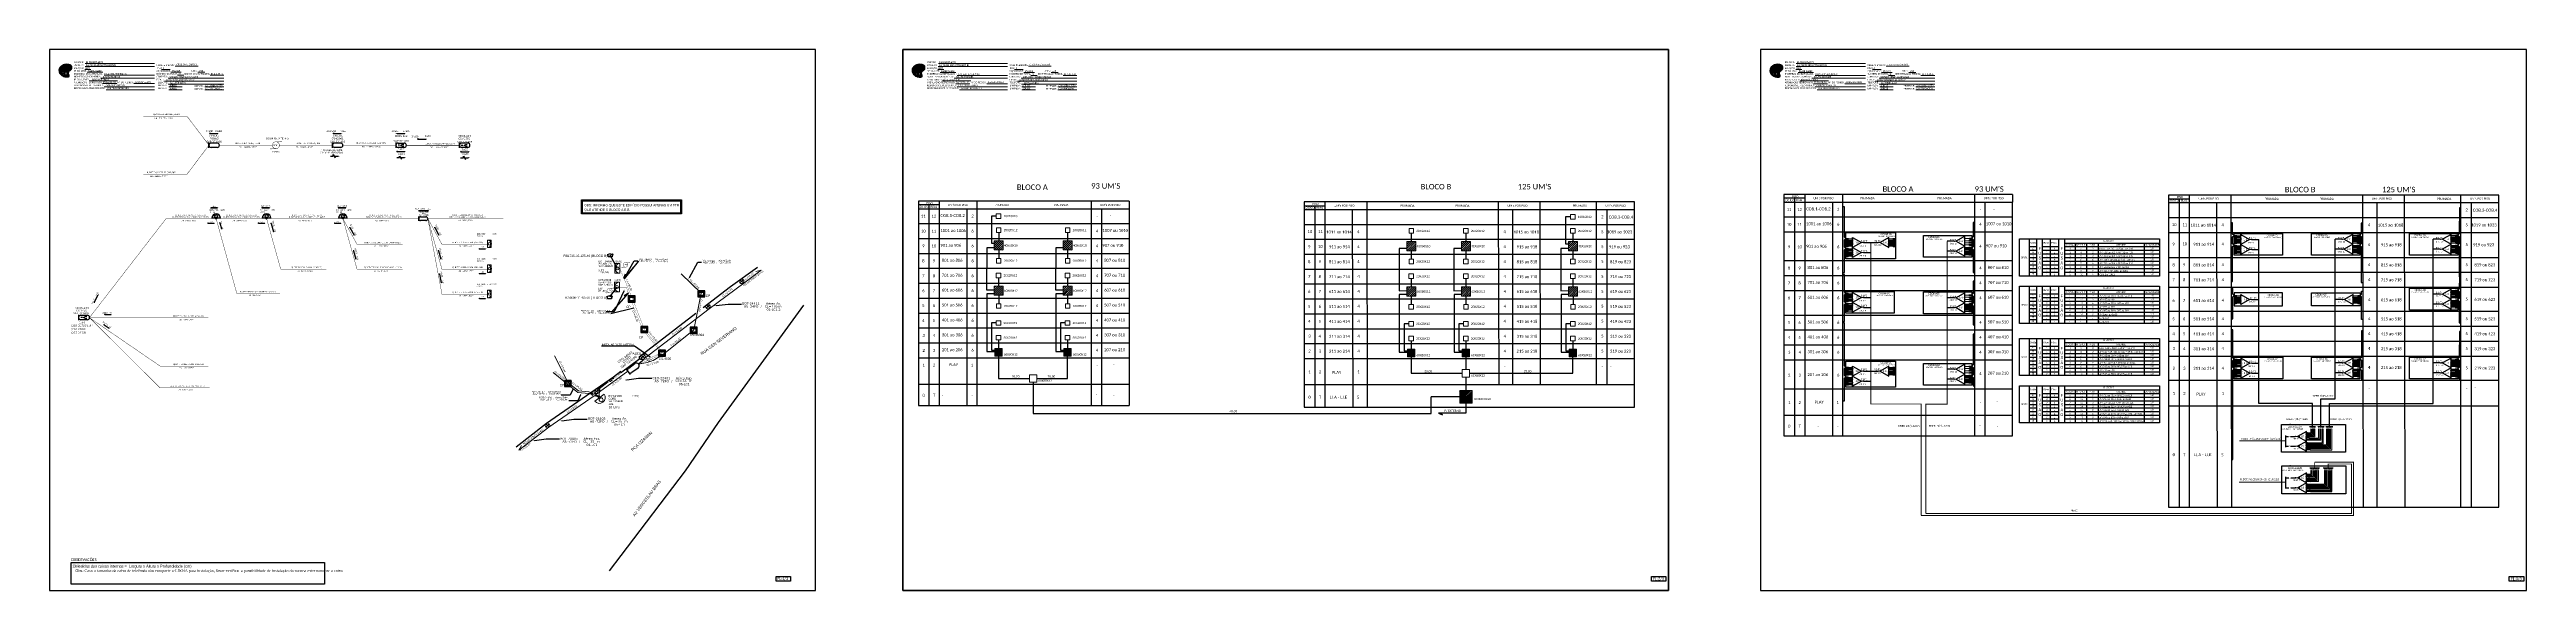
# Paper-space layout 'CDOI-24408-24409' of a CAD drawing. Header units: millimetres. Extents: x -439 to 2281, y -851 to -257.
# The model-space entities are those that its viewports show. They can reach past a viewport. Long polylines and large blocks are cut down to what shows.
import ezdxf
from ezdxf import colors
from ezdxf.entities.mleader import LeaderData, LeaderLine
from ezdxf.enums import TextEntityAlignment as Align
from ezdxf.math import Vec2, Vec3

# ---------------------------------------------------------------- set-up
doc = ezdxf.new("R2010")
doc.units = ezdxf.units.MM
doc.linetypes.add('PHANTOM2', pattern=[1.25, 0.625, -0.125, 0.125, -0.125, 0.125, -0.125])
for name, color, linetype in [('10.1-Caixas Subterrâneas', 5, 'Continuous'), ('20.4-CEOS', 1, 'Continuous'), ('20.5-CABO AÉREO', 1, 'Continuous'), ('20.5-CEO', 1, 'Continuous'), ('CAP a instalar', 1, 'Continuous'), ('CAP_A_INSTALAR', 1, 'Continuous'), ('CD a instalar', 1, 'Continuous'), ('CELULAS_GPON', 7, 'Continuous'), ('DUTO LATERAL', 7, 'Continuous'), ('Folga', 1, 'Continuous'), ('label_cabos', 7, 'Continuous'), ('Legenda', 1, 'Continuous'), ('locais', 7, 'Continuous'), ('locais legendas', 7, 'Continuous'), ('QUADRA', 7, 'Continuous'), ('SETA', 7, 'Continuous'), ('Subida Lateral', 5, 'Continuous'), ('surveys', 7, 'Continuous'), ('surveys legendas', 7, 'Continuous'), ('texto', 255, 'Continuous')]:
    doc.layers.add(name, color=color, linetype=linetype)
for name, color, linetype, lineweight in [('10.4-Postes', 1, 'Continuous', 0), ("20.0-LEGENDA DOS CDO'S", 1, 'Continuous', 0), ('20.1-CDO_INTERIOR', 1, 'Continuous', 0), ('20.2-CDO_POSTE', 1, 'Continuous', 5), ('20.6-CORDOALHA_SUPORTE', 7, 'Continuous', 25), ('40.1-ETIQUETAS', 1, 'Continuous', 20), ('Segmento Logradouro Texto', 238, 'Continuous', 0)]:
    doc.layers.add(name, color=color, linetype=linetype, lineweight=lineweight)
doc.layers.add('EXTRA', color=50, linetype='Continuous', plot=False)
doc.styles.add('ARIAL', font='arial.ttf')
doc.styles.add('DIGICADE', font='arial.ttf')
doc.styles.add('ROMANS', font='romans.shx')
doc.styles.add('siredit', font='verdana.ttf')
doc.styles.add('WMF-Calibri0', font='calibri.ttf')
doc.styles.add('WMF-Calibri1', font='calibrib.ttf')
doc.linetypes.add('FENCELINE1', pattern='A,0.25,-0.1,[133,ltypeshp.shx,S=0.1,R=0,X=-0.1,Y=0],-0.1,1', length=1.45)
doc.linetypes.add('RESERVA', pattern='A,0.5,-0.15,["RESERVA",Standard,S=0.18,R=0,X=0,Y=-0.1],-1.3', length=1.95)
doc.dimstyles.get("Standard").update_dxf_attribs({"dimtxt": 0.18, "dimasz": 0.18, "dimexe": 0.18, "dimexo": 0.0625, "dimgap": 0.09, "dimtad": 0, "dimtih": 1, "dimtoh": 1, "dimdec": 4, "dimzin": 0, "dimdsep": 46, "dimtxsty": 'Standard', "dimcen": 0.09, "dimadec": 0, "dimazin": 0, "dimtfac": 1, "dimtdec": 4, "dimtofl": 0, "dimtmove": 0, "dimatfit": 3, "dimfxl": 0, "dimtolj": 1, "dimtzin": 0, "dimarcsym": 0})

# ---------------------------------------------------------------- blocks, each defined once
blk = doc.blocks.new('OI')
h = blk.add_hatch(color=40)
edge = h.paths.add_edge_path()
edge.add_spline(control_points=[(4.4, -0.7), (3.9, -1), (3.3, -1.5), (2.8, -2.6), (2.9, -3.5), (3.1, -4.3), (3.3, -4.9), (3.4, -5.4), (3.4, -5.9), (3.2, -6.4), (2.5, -6.6), (1.7, -6.6), (0.6, -6.7), (-0.6, -6.4), (-1.6, -6.1), (-2.8, -5.6), (-3.9, -4.8), (-4.9, -3.7), (-5.3, -2.6), (-5.6, -1.9), (-5.8, -1), (-5.7, 0.5), (-5.1, 2), (-4.1, 3), (-3.3, 3.6), (-2.4, 4.2), (-1.4, 4.4), (-0.6, 4.7), (0.8, 4.9), (2.2, 5), (3.8, 4.6), (4.7, 4.2), (5.4, 3.7), (5.8, 3), (6, 2.2), (6, 1.5), (5.7, 0.6), (5.3, 0.1), (4.9, -0.4), (4.5, -0.6), (4.4, -0.7)], knot_values=[0, 0, 0, 0, 1.60434, 2.417191, 3.427595, 4.282808, 4.776746, 5.304182, 5.888771, 6.258406, 6.858137, 7.79129, 8.986195, 10.124242, 11.187857, 12.242908, 13.953784, 15.414161, 16.515391, 17.349188, 17.675853, 19.552021, 21.515531, 22.568638, 23.63245, 24.621084, 25.782718, 26.745347, 27.142653, 29.870543, 31.004649, 31.921532, 32.709589, 33.801391, 34.042471, 35.192333, 35.971461, 36.628871, 37.254359, 37.836911, 37.836911, 37.836911, 37.836911], degree=3, periodic=0)
h.paths.add_polyline_path([(1.1, -0.9, -1), (0, -0.9, -1)], flags=16)
edge = h.paths.add_edge_path(flags=16)
edge.add_ellipse((0.6, -3.6), major_axis=(-0.02, 1.71), ratio=0.361305, start_angle=0, end_angle=360)
h.paths.add_polyline_path([(-0.4, -3.6, -1), (-3.8, -3.6, -1)], flags=16)
edge = h.paths.add_edge_path(flags=0)
edge.add_ellipse((-2.1, -3.6), major_axis=(0, 0.885), ratio=0.758294, start_angle=0, end_angle=360)
at = {"color": 40}
for centre, radius in [((-2.1, -3.6), 1.72), ((0.5, -0.9), 0.587)]:
    blk.add_circle(centre, radius, dxfattribs=at)
blk.add_ellipse((-2.1, -3.6), major_axis=(0, 0.885), ratio=0.758294, start_param=-3.141592653589792, end_param=3.141592653589792, dxfattribs=at)
blk.add_ellipse((0.6, -3.6), major_axis=(-0.02, 1.71), ratio=0.361305, dxfattribs=at)
at = {"color": 40, "start_tangent": (-0.800898, -0.598801), "end_tangent": (-0.800898, -0.598801)}
blk.add_spline([(4.4, -0.7), (3.2, -1.8), (2.9, -2.5), (2.9, -3.5), (3.1, -4.4), (3.3, -4.8), (3.4, -5.4), (3.4, -6), (3.2, -6.3), (2.7, -6.5), (1.7, -6.6), (0.5, -6.6), (-0.6, -6.4), (-1.6, -6.1), (-2.6, -5.7), (-3.9, -4.7), (-4.9, -3.6), (-5.4, -2.6), (-5.6, -1.8), (-5.7, -1.5), (-5.6, 0.4), (-4.8, 2.2), (-4.1, 3), (-3.3, 3.6), (-2.4, 4.1), (-1.3, 4.5), (-0.4, 4.7), (0, 4.8), (2.7, 4.8), (3.8, 4.5), (4.7, 4.2), (5.3, 3.7), (5.9, 2.7), (5.9, 2.5), (5.9, 1.3), (5.7, 0.6), (5.3, 0.1), (4.8, -0.4), (4.4, -0.7)], degree=3, dxfattribs=at)
blk = doc.blocks.new('ETIQUETA_RS5F')
at = {"layer": '40.1-ETIQUETAS', "color": 0, "style": 'siredit'}
blk.add_text('/', height=1.5, dxfattribs=at).set_placement((1.6, -2), align=Align.MIDDLE_RIGHT)
for tag, p in [('ETIQUETA_R_SECUNDARIA', (1.2, 2.1)), ('ETIQUETA_R_PRIMARIA', (1.2, 4.1)), ('F_ATIVAS/F_MORTAS', (1.1, -4.2))]:
    blk.add_attdef(tag, text='', height=1.5, dxfattribs=at).set_placement(p, align=Align.MIDDLE_CENTER)
for tag, p in [('TIPO_CABO', (-6.6, -2.1)), ('CAP_CABO', (0.4, -2.1))]:
    blk.add_attdef(tag, text='', height=1.5, dxfattribs=at).set_placement(p, align=Align.MIDDLE_RIGHT)
for tag, p in [('FUSÃO_1', (0.8, -8.4)), ('FUSÃO_2', (0.8, -10.6)), ('FUSÃO_3', (0.8, -12.9)), ('FUSÃO_4', (0.8, -15.1)), ('FUSÃO_5', (0.8, -17.2))]:
    blk.add_attdef(tag, text='', height=1.5, dxfattribs=at).set_placement(p, align=Align.CENTER)
blk.add_attdef('METROS', text='', height=1.5, dxfattribs=at).set_placement((2.1, -2), align=Align.MIDDLE_LEFT)
blk = doc.blocks.new('CDOE-TEXTO PADRÃO')
at = {"layer": "20.0-LEGENDA DOS CDO'S", "color": 0, "style": 'ARIAL'}
for tag, p in [('CDO_N', (0.5, 7.4)), ('CORDOALHA', (0.5, 4.3)), ('SAP', (0.5, 1.7)), ('SPLITER_1', (0.6, -0.9)), ('SPLITER_2', (0.6, -3.5)), ('(XX-XX_F)S', (0.5, -8.3)), ('(XX-XX_L)S', (0.5, -10.8)), ('UMS', (0.5, -13.1))]:
    blk.add_attdef(tag, p, '', height=1.7, rotation=0.118, dxfattribs=at)
blk.add_attdef('FIBRAS_UTILIZADAS', text='', height=1.7, rotation=0.118, dxfattribs=at).set_placement((19.8, 7.4), align=Align.CENTER)
blk = doc.blocks.new('CDOI_INT')
at = {"layer": '20.1-CDO_INTERIOR', "color": 0, "lineweight": 18}
blk.add_lwpolyline([(4.2, -4.2), (4.2, 4.2), (0, 4.2), (0, -4.2)], close=True, dxfattribs=at)
blk.add_circle((2.1, 0), 1.36, dxfattribs=at)
blk.add_arc((0, 0), 4.25, 270, 90, dxfattribs=at)
at = {"layer": "20.0-LEGENDA DOS CDO'S", "color": 0, "style": 'ARIAL'}
for tag, p in [('CDO_N', (-0.1, 10.4)), ('SURVEY', (-0.1, 8.2)), ('SAP', (-0.1, 6.2)), ('SPLITER_1', (21.2, 10.4)), ('SPLITER_2', (21.2, 8.7)), ('1:XX', (5.9, -2.2)), ('UMS', (5.9, -4.2))]:
    blk.add_attdef(tag, p, '', height=1.36, dxfattribs=at)
blk.add_attdef('FIBRAS_UTILIZADAS', text='', height=1.36, dxfattribs=at).set_placement((15.3, 10.4), align=Align.CENTER)
blk = doc.blocks.new('POLE_POLE')
at = {"layer": '10.4-Postes', "color": 1, "linetype": 'PHANTOM2'}
for points in [[(-0.000008, 0.000011), (0.000008, -0.000002)], [(0.000007, 0.000011), (-0.000008, -0.000003)]]:
    blk.add_lwpolyline(points, dxfattribs=at)
at = {"layer": '10.4-Postes', "color": 1}
blk.add_circle((0, 0.000004), 0.0000101, dxfattribs=at)
blk = doc.blocks.new('*X70')
at = {"color": 0, "linetype": 'Continuous'}
for p, q in [((-1.25, 0.34099), (-0.49099, 1.1)), ((-1.25, 0.517767), (-0.667767, 1.1)), ((-1.25, 0.694544), (-0.844544, 1.1)), ((-1.25, 0.87132), (-1.02132, 1.1)), ((-1.25, 1.048097), (-1.198097, 1.1)), ((-1.25, 0.164214), (-0.8035, 0.610714)), ((-1.25, -0.012563), (-0.8035, 0.433937)), ((-1.25, -0.18934), (-0.8035, 0.25716)), ((-1.25, -0.366117), (-0.8035, 0.080383)), ((-0.789214, 0.625), (-0.314214, 1.1)), ((-0.612437, 0.625), (-0.137437, 1.1)), ((-0.43566, 0.625), (0.03934, 1.1)), ((-0.258883, 0.625), (0.216117, 1.1)), ((-0.082107, 0.625), (0.392893, 1.1)), ((0.09467, 0.625), (0.56967, 1.1)), ((0.271447, 0.625), (0.746447, 1.1)), ((0.448223, 0.625), (0.923223, 1.1)), ((0.625, 0.625), (1.1, 1.1)), ((0.801777, 0.625), (1.25, 1.073223)), ((0.8035, 0.449947), (1.25, 0.896447)), ((0.8035, 0.27317), (1.25, 0.71967)), ((0.8035, 0.096393), (1.25, 0.542893)), ((0.8035, -0.080383), (1.25, 0.366117)), ((0.8035, -0.25716), (1.25, 0.18934)), ((0.8035, -0.433937), (1.25, 0.012563)), ((-1.25, -0.542893), (-0.8035, -0.096393)), ((-1.25, -0.71967), (-0.8035, -0.27317)), ((-1.25, -0.896447), (-0.8035, -0.449947)), ((-1.25, -1.073223), (-0.801777, -0.625)), ((-1.1, -1.1), (-0.625, -0.625)), ((-0.923223, -1.1), (-0.448223, -0.625)), ((-0.746447, -1.1), (-0.271447, -0.625)), ((-0.56967, -1.1), (-0.09467, -0.625)), ((-0.392893, -1.1), (0.082107, -0.625)), ((-0.216117, -1.1), (0.258883, -0.625)), ((-0.03934, -1.1), (0.43566, -0.625)), ((0.137437, -1.1), (0.612437, -0.625)), ((0.314214, -1.1), (0.789214, -0.625)), ((0.49099, -1.1), (1.25, -0.34099)), ((0.667767, -1.1), (1.25, -0.517767)), ((0.8035, -0.610714), (1.25, -0.164214)), ((0.844544, -1.1), (1.25, -0.694544)), ((1.02132, -1.1), (1.25, -0.87132)), ((1.198097, -1.1), (1.25, -1.048097))]:
    blk.add_line(p, q, dxfattribs=at)
blk = doc.blocks.new('MANHOLE_MQ')
at = {"color": 0, "linetype": 'Continuous'}
for p, q in [((0.0000062, 0.0000057), (-0.0000063, 0.0000057)), ((-0.0000063, 0.0000057), (-0.0000063, -0.0000053)), ((-0.000004, 0.0000033), (0.000004, 0.0000033)), ((-0.000004, -0.0000029), (-0.000004, 0.0000033)), ((0.000004, 0.0000033), (0.000004, -0.0000029)), ((0.0000062, -0.0000053), (0.0000062, 0.0000057)), ((-0.0000063, -0.0000053), (0.0000062, -0.0000053)), ((0.000004, -0.0000029), (-0.000004, -0.0000029)), ((0.000004, -0.0000029), (0.000004, -0.0000029))]:
    blk.add_line(p, q, dxfattribs=at)
at = {"color": 0, "linetype": 'Continuous', "xscale": 5e-06, "yscale": 5e-06, "zscale": 1e-05}
blk.add_blockref('*X70', (0, 0.0000002), dxfattribs=at)
blk = doc.blocks.new('*U99')
at = {"color": 0}
blk.add_line((2.14, -0.58), (-2.1, -0.68), dxfattribs=at)
for centre, radius in [((0, 0.38), 0.733), ((0.03, -1.03), 0.393)]:
    blk.add_circle(centre, radius, dxfattribs=at)
blk.add_arc((0.02, -0.63), 2.12, 1.37817, 181.37817, dxfattribs=at)
blk = doc.blocks.new('Inst CDOE-16 CAIXA DIST OPT CDOE 48F_16D C_SPL_2_1_8')
at = {"layer": "20.0-LEGENDA DOS CDO'S", "color": 0, "style": 'ARIAL'}
for tag, p, height in [('1:XX', (0, 1.7), 0.8), ('FID', (0.1, 5.2), 0.8), ('CORDOALHA', (0.1, 4), 0.8), ('SAP', (0.1, 3), 0.8), ('UMS', (0.1, 0.2), 1)]:
    blk.add_attdef(tag, p, '', height=height, rotation=0.118, dxfattribs=at)
at = {"layer": "20.0-LEGENDA DOS CDO'S", "color": 0}
for tag, p, style, flags in [('ID_ATIVIDADE', (0.1, 6.5), 'ARIAL', 3), ('FATOR', (7.9, 6.5), 'ARIAL', 1), ('QTDE', (0.1, -1.2), 'DIGICADE', 3)]:
    blk.add_attdef(tag, p, '', height=0.8, rotation=0.118, dxfattribs=dict(at, style=style, flags=flags))
at = {"layer": "20.0-LEGENDA DOS CDO'S", "color": 0, "style": 'ARIAL'}
blk.add_attdef('FIBRAS_UTILIZADAS', text='', height=0.8, rotation=0.118, dxfattribs=at).set_placement((13.5, 5.3), align=Align.CENTER)
blk = doc.blocks.new('SURVEY_SURVEY')
for p, q in [((0, 0.000013), (-0.000013, 0.000009)), ((-0.000013, 0.000009), (-0.000009, 0.000009)), ((-0.000009, 0), (-0.000009, 0.000009)), ((0.000009, 0), (-0.000009, 0)), ((0, 0.000013), (0.000013, 0.000009)), ((0.000008, 0.000013), (0.00001, 0.000013)), ((0.000008, 0.00001), (0.000008, 0.000013)), ((0.000013, 0.000009), (0.000009, 0.000009)), ((0.000009, 0.000009), (0.000009, 0)), ((0.00001, 0.000013), (0.00001, 0.00001))]:
    blk.add_line(p, q)
blk = doc.blocks.new('Inst CORD ALUMINIO 4.8 MM 3F')
at = {"layer": '20.6-CORDOALHA_SUPORTE', "color": 0, "lineweight": 0, "style": 'ROMANS'}
for tag, p, flags in [('FATOR', (-5.2, -4.4), 3), ('ID_ATIVIDADE', (-5.2, -6.7), 3), ('FID', (-5.2, -8.9), 1)]:
    blk.add_attdef(tag, p, '', height=1, dxfattribs=dict(at, flags=flags))
blk.add_attdef('LANCE', text='', height=1, dxfattribs=at).set_placement((-0.5, -2.2), align=Align.RIGHT)
at = {"layer": '20.6-CORDOALHA_SUPORTE', "color": 0, "style": 'siredit'}
blk.add_attdef('QTDE', (-0.5, -2.2), '', height=1, rotation=359.69, dxfattribs=at)
blk = doc.blocks.new('Inst CB ESP CFOA-SM-AS-80-TS-72')
at = {"layer": 'label_cabos', "color": 0, "style": 'siredit'}
for tag, flags, p in [('ID_ATIVIDADE', 3, (1.3, 2.7)), ('FATOR', 1, (11.6, 2.6))]:
    blk.add_attdef(tag, text='', height=0.8, rotation=359.69, dxfattribs=dict(at, flags=flags)).set_placement(p, align=Align.MIDDLE_CENTER)
for tag, p in [('TIPO_CABO', (1.8, 0)), ('DESTINO_CABO', (3.1, 1.3)), ('CABO', (4.7, -0.1)), ('/', (7.7, -0.1)), ('LANCE', (10.8, 0)), ('TIPO_CABO', (13.1, 1.2)), ('UND', (16, 0)), ('FID', (13.1, -1.4))]:
    blk.add_attdef(tag, text='', height=0.8, rotation=359.69, dxfattribs=at).set_placement(p, align=Align.MIDDLE_CENTER)
blk.add_attdef('QTDE', (12.4, -0.5), '', height=0.8, rotation=359.69, dxfattribs=at)
blk = doc.blocks.new('Inst CB AS CFOA-SM-AS-80-TS-72')
at = {"layer": 'label_cabos', "color": 0, "style": 'siredit'}
for tag, flags, p in [('ID_ATIVIDADE', 3, (1.3, 2.7)), ('FATOR', 1, (11.6, 2.6))]:
    blk.add_attdef(tag, text='', height=1, rotation=359.69, dxfattribs=dict(at, flags=flags)).set_placement(p, align=Align.MIDDLE_CENTER)
for tag, p in [('DESTINO_CABO', (3.1, 1.3)), ('TIPO_CABO', (1.8, 0)), ('CABO', (4.7, -0.1)), ('/', (7.7, -0.1)), ('LANCE', (10.8, 0)), ('TIPO_CABO', (13.1, 1.2)), ('UND', (16, 0)), ('FID', (13.1, -1.4))]:
    blk.add_attdef(tag, text='', height=1, rotation=359.69, dxfattribs=at).set_placement(p, align=Align.MIDDLE_CENTER)
blk.add_attdef('QTDE', (12.4, -0.5), '', height=1, rotation=359.69, dxfattribs=at)
blk = doc.blocks.new('LEGENDA DOS CABOS')
at = {"layer": 'EXTRA', "color": 0, "style": 'siredit'}
for tag, p in [('ID', (4.6, 1)), ('XX', (9, 1))]:
    blk.add_attdef(tag, text='', height=0.48, rotation=359.69, dxfattribs=at).set_placement(p, align=Align.MIDDLE_CENTER)
at = {"layer": 'Legenda', "color": 0, "style": 'siredit'}
for tag, p in [('TIPO_CABO', (1.3, 0)), ('CABO', (4.7, -0.1)), ('/', (6.8, -0.1)), ('METROS', (10, -0.1))]:
    blk.add_attdef(tag, text='', height=0.8, rotation=359.69, dxfattribs=at).set_placement(p, align=Align.MIDDLE_CENTER)
blk = doc.blocks.new('Inst CB AS CFOA-SM-AS-80-TS-24')
at = {"layer": 'label_cabos', "color": 0, "style": 'siredit'}
for tag, flags, p in [('ID_ATIVIDADE', 3, (1.3, 2.7)), ('FATOR', 1, (11.6, 2.6))]:
    blk.add_attdef(tag, text='', height=1, rotation=359.69, dxfattribs=dict(at, flags=flags)).set_placement(p, align=Align.MIDDLE_CENTER)
for tag, p in [('DESTINO_CABO', (3.1, 1.3)), ('TIPO_CABO', (1.8, 0)), ('CABO', (4.7, -0.1)), ('/', (7.7, -0.1)), ('LANCE', (10.8, 0)), ('TIPO_CABO', (13.1, 1.2)), ('UND', (16, 0)), ('FID', (13.1, -1.4))]:
    blk.add_attdef(tag, text='', height=1, rotation=359.69, dxfattribs=at).set_placement(p, align=Align.MIDDLE_CENTER)
blk.add_attdef('QTDE', (12.4, -0.5), '', height=1, rotation=359.69, dxfattribs=at)
blk = doc.blocks.new('A$C07E14978')
at = {"layer": 'Folga', "color": 0, "const_width": 0.137}
for points in [[(2.2, 0.3), (0, 0.3), (0.5, 0.1)], [(2.2, 2.9), (4.4, 2.9), (4, 3.1)]]:
    blk.add_lwpolyline(points, dxfattribs=at)
at = {"layer": 'Folga', "color": 0, "const_width": 0.146}
blk.add_lwpolyline([(2.2, 2.9, 1.000012), (2.2, 0.3, 0.999978)], format="xyb", close=True, dxfattribs=at)
at = {"layer": 'Folga', "color": 0}
blk.add_text('10m', height=0.659, dxfattribs=at).set_placement((1.4, 1.3))
blk = doc.blocks.new('SPLT_1-8_SC-APC_ESQ')
at = {"color": 3, "lineweight": 0}
for points in [[(2.4, -3), (0, -3)], [(2.4, -4), (0, -4)], [(2.4, -4.2), (0, -4.2)], [(2.4, -5.2), (0, -5.2)], [(2.4, -5.3), (0, -5.3)], [(2.4, -6.3), (0, -6.3)], [(2.4, -6.5), (0, -6.5)], [(2.4, -7.5), (0, -7.5)], [(2.4, -7.6), (0, -7.6)], [(2.4, -8.6), (0, -8.6)], [(2.4, -8.8), (0, -8.8)], [(2.4, -9.8), (0, -9.8)], [(2.4, -9.9), (0, -9.9)], [(2.4, -10.9), (0, -10.9)], [(2.4, -11.1), (0, -11.1)], [(2.4, -12.1), (0, -12.1)], [(2.4, -3), (2.4, -4)], [(2.4, -4.2), (2.4, -5.2)], [(2.4, -5.3), (2.4, -6.3)], [(2.4, -6.5), (2.4, -7.5)], [(2.4, -7.6), (2.4, -8.6)], [(2.4, -8.8), (2.4, -9.8)], [(2.4, -9.9), (2.4, -10.9)], [(2.4, -11.1), (2.4, -12.1)], [(3, -3.5), (7.4, -3.5)], [(7.4, -4.7), (3, -4.7)], [(7.4, -5.8), (3, -5.8)], [(7.4, -7), (3, -7)], [(7.4, -8.1), (3, -8.1)], [(7.4, -9.3), (3, -9.3)], [(7.4, -10.4), (3, -10.4)], [(7.4, -11.6), (3, -11.6)]]:
    blk.add_lwpolyline(points, dxfattribs=at)
for points in [[(3, -3.2), (2.4, -3.2), (2.4, -3.8), (3, -3.8)], [(3, -4.4), (2.4, -4.4), (2.4, -5), (3, -5)], [(3, -5.5), (2.4, -5.5), (2.4, -6.1), (3, -6.1)], [(3, -6.7), (2.4, -6.7), (2.4, -7.3), (3, -7.3)], [(3, -7.8), (2.4, -7.8), (2.4, -8.4), (3, -8.4)], [(3, -9), (2.4, -9), (2.4, -9.6), (3, -9.6)], [(3, -10.1), (2.4, -10.1), (2.4, -10.7), (3, -10.7)], [(3, -11.3), (2.4, -11.3), (2.4, -11.9), (3, -11.9)]]:
    blk.add_lwpolyline(points, close=True, dxfattribs=at)
at = {"color": 1}
blk.add_lwpolyline([(7.4, -2.1), (17, -7.5), (7.4, -13), (7.4, -2.1)], dxfattribs=at)
at = {"color": 1, "lineweight": 0}
blk.add_lwpolyline([(17, -7.5), (19.3, -7.5)], dxfattribs=at)
at = {"color": 1, "style": 'ARIAL'}
for s, height, p in [('S2', 0.75, (7.6, -5)), ('S3', 0.75, (7.6, -6.2)), ('S4', 0.75, (7.6, -7.4)), ('S5', 0.75, (7.5, -8.6)), ('S6', 0.75, (7.6, -9.7)), ('S7', 0.75, (7.6, -10.8)), ('S8', 0.75, (7.6, -11.9)), ('S1', 0.75, (7.7, -3.8)), ('1:8', 2, (10.5, -8.4))]:
    blk.add_text(s, height=height, dxfattribs=at).set_placement(p)
blk = doc.blocks.new('SPLT_1-8_SC-APC')
at = {"color": 1, "lineweight": 0}
blk.add_lwpolyline([(-17, -7.5), (-19.3, -7.5)], dxfattribs=at)
at = {"color": 1}
blk.add_lwpolyline([(-7.4, -2.1), (-17, -7.5), (-7.4, -13), (-7.4, -2.1)], dxfattribs=at)
at = {"color": 3, "lineweight": 0}
for points in [[(-3, -3.5), (-7.4, -3.5)], [(-7.4, -4.7), (-3, -4.7)], [(-7.4, -5.8), (-3, -5.8)], [(-7.4, -7), (-3, -7)], [(-7.4, -8.1), (-3, -8.1)], [(-7.4, -9.3), (-3, -9.3)], [(-7.4, -10.4), (-3, -10.4)], [(-7.4, -11.6), (-3, -11.6)], [(-2.4, -3), (-2.4, -4)], [(-2.4, -3), (0, -3)], [(-2.4, -4), (0, -4)], [(-2.4, -4.2), (-2.4, -5.2)], [(-2.4, -4.2), (0, -4.2)], [(-2.4, -5.2), (0, -5.2)], [(-2.4, -5.3), (-2.4, -6.3)], [(-2.4, -5.3), (0, -5.3)], [(-2.4, -6.3), (0, -6.3)], [(-2.4, -6.5), (-2.4, -7.5)], [(-2.4, -6.5), (0, -6.5)], [(-2.4, -7.5), (0, -7.5)], [(-2.4, -7.6), (-2.4, -8.6)], [(-2.4, -7.6), (0, -7.6)], [(-2.4, -8.6), (0, -8.6)], [(-2.4, -8.8), (-2.4, -9.8)], [(-2.4, -8.8), (0, -8.8)], [(-2.4, -9.8), (0, -9.8)], [(-2.4, -9.9), (-2.4, -10.9)], [(-2.4, -9.9), (0, -9.9)], [(-2.4, -10.9), (0, -10.9)], [(-2.4, -11.1), (-2.4, -12.1)], [(-2.4, -11.1), (0, -11.1)], [(-2.4, -12.1), (0, -12.1)]]:
    blk.add_lwpolyline(points, dxfattribs=at)
for points in [[(-3, -3.2), (-2.4, -3.2), (-2.4, -3.8), (-3, -3.8)], [(-3, -4.4), (-2.4, -4.4), (-2.4, -5), (-3, -5)], [(-3, -5.5), (-2.4, -5.5), (-2.4, -6.1), (-3, -6.1)], [(-3, -6.7), (-2.4, -6.7), (-2.4, -7.3), (-3, -7.3)], [(-3, -7.8), (-2.4, -7.8), (-2.4, -8.4), (-3, -8.4)], [(-3, -9), (-2.4, -9), (-2.4, -9.6), (-3, -9.6)], [(-3, -10.1), (-2.4, -10.1), (-2.4, -10.7), (-3, -10.7)], [(-3, -11.3), (-2.4, -11.3), (-2.4, -11.9), (-3, -11.9)]]:
    blk.add_lwpolyline(points, close=True, dxfattribs=at)
at = {"color": 1, "style": 'ARIAL'}
for s, height, p in [('1:8', 2, (-13.9, -8.4)), ('S1', 0.75, (-8.7, -3.8)), ('S2', 0.75, (-8.7, -5)), ('S3', 0.75, (-8.7, -6.2)), ('S4', 0.75, (-8.7, -7.4)), ('S5', 0.75, (-8.7, -8.6)), ('S6', 0.75, (-8.7, -9.7)), ('S7', 0.75, (-8.7, -10.8)), ('S8', 0.75, (-8.7, -11.9))]:
    blk.add_text(s, height=height, dxfattribs=at).set_placement(p)
blk = doc.blocks.new('SPLT_1-8_DIV_DIR')
h = blk.add_hatch(color=3)
h.dxf.hatch_style = 1
edge = h.paths.add_edge_path()
edge.add_arc((12.8, 4), 0.242, 0, 360)
h = blk.add_hatch(color=3)
h.dxf.hatch_style = 1
edge = h.paths.add_edge_path()
edge.add_arc((13.3, 2.9), 0.242, 0, 360)
h = blk.add_hatch(color=3)
h.dxf.hatch_style = 1
edge = h.paths.add_edge_path()
edge.add_arc((13.8, 1.7), 0.242, 0, 360)
h = blk.add_hatch(color=3)
h.dxf.hatch_style = 1
edge = h.paths.add_edge_path()
edge.add_arc((14.3, 0.6), 0.242, 0, 360)
h = blk.add_hatch(color=3)
h.dxf.hatch_style = 1
edge = h.paths.add_edge_path()
edge.add_arc((14.8, -0.6), 0.242, 0, 360)
h = blk.add_hatch(color=3)
h.dxf.hatch_style = 1
edge = h.paths.add_edge_path()
edge.add_arc((15.3, -1.7), 0.242, 0, 360)
h = blk.add_hatch(color=3)
h.dxf.hatch_style = 1
edge = h.paths.add_edge_path()
edge.add_arc((15.8, -2.9), 0.242, 0, 360)
h = blk.add_hatch(color=3)
h.dxf.hatch_style = 1
edge = h.paths.add_edge_path()
edge.add_arc((16.3, -4), 0.242, 0, 360)
at = {"color": 1, "lineweight": 0}
blk.add_lwpolyline([(2.2, 0), (0, 0)], dxfattribs=at)
at = {"color": 1}
blk.add_lwpolyline([(11.9, 5.4), (2.2, 0), (11.9, -5.4), (11.9, 5.4)], dxfattribs=at)
at = {"color": 7, "lineweight": 0}
for points in [[(12.8, 4), (11.9, 4)], [(11.9, 2.9), (13.3, 2.9)], [(11.9, 1.7), (13.8, 1.7)], [(11.9, 0.6), (14.3, 0.6)], [(11.9, -0.6), (14.8, -0.6)], [(11.9, -1.7), (15.3, -1.7)], [(11.9, -2.9), (15.8, -2.9)], [(11.9, -4), (16.3, -4)]]:
    blk.add_lwpolyline(points, dxfattribs=at)
at = {"color": 3}
for centre in [(12.8, 4), (13.3, 2.9), (13.8, 1.7), (14.3, 0.6), (14.8, -0.6), (15.3, -1.7), (15.8, -2.9), (16.3, -4)]:
    blk.add_circle(centre, 0.242, dxfattribs=at)
at = {"color": 1, "style": 'ARIAL'}
for s, height, p in [('1:8', 2, (5.3, -0.9)), ('S1', 0.75, (10.5, 3.8)), ('S2', 0.75, (10.5, 2.6)), ('S3', 0.75, (10.5, 1.4)), ('S4', 0.75, (10.5, 0.2)), ('S5', 0.75, (10.5, -1)), ('S6', 0.75, (10.5, -2.1)), ('S7', 0.75, (10.5, -3.2)), ('S8', 0.75, (10.5, -4.4))]:
    blk.add_text(s, height=height, dxfattribs=at).set_placement(p)
blk = doc.blocks.new('SPLITTER_')
blk.add_point((0, 0))
at = {"style": 'ARIAL', "flags": 4}
blk.add_attdef('SPLT', (0, -3.3), '', height=1.5, dxfattribs=at)
blk = doc.blocks.new('LEG_CDO64_DIR')
blk.add_point((0, 0))
at = {"color": 1, "style": 'WMF-Calibri0', "flags": 4}
blk.add_attdef('MODELO', text='', height=1.5, dxfattribs=at).set_placement((-1.5, -5.5), align=Align.CENTER)
blk.add_attdef('CDO', (-2.6, -3.6), '', height=2, dxfattribs=at)

msp = doc.modelspace()

# ---------------------------------------------------------------- hatches: boundary and pattern name
h = msp.add_hatch(color=3)
h.dxf.hatch_style = 1
edge = h.paths.add_edge_path()
edge.add_arc((630.6, -117.8), 0.256, 0, 360)
h = msp.add_hatch(color=3)
h.dxf.hatch_style = 1
edge = h.paths.add_edge_path()
edge.add_arc((630.6, -128.7), 0.256, 0, 360)
h = msp.add_hatch(color=3)
h.dxf.hatch_style = 1
edge = h.paths.add_edge_path()
edge.add_arc((646.3, -117.8), 0.256, 0, 360)
h = msp.add_hatch(color=3)
h.dxf.hatch_style = 1
edge = h.paths.add_edge_path()
edge.add_arc((730.1, -116.3), 0.256, 0, 360)
h = msp.add_hatch(color=3)
h.dxf.hatch_style = 1
edge = h.paths.add_edge_path()
edge.add_arc((730.1, -127.2), 0.256, 0, 360)
h = msp.add_hatch(color=3)
h.dxf.hatch_style = 1
edge = h.paths.add_edge_path()
edge.add_arc((1056.8, -114.3), 0.256, 0, 360)
h = msp.add_hatch(color=3)
h.dxf.hatch_style = 1
edge = h.paths.add_edge_path()
edge.add_arc((1056.8, -125.2), 0.256, 0, 360)
h = msp.add_hatch(color=3)
h.dxf.hatch_style = 1
edge = h.paths.add_edge_path()
edge.add_arc((1156.1, -114.1), 0.256, 0, 360)
h = msp.add_hatch(color=3)
h.dxf.hatch_style = 1
edge = h.paths.add_edge_path()
edge.add_arc((1156.1, -125), 0.256, 0, 360)
h = msp.add_hatch(color=3)
h.dxf.hatch_style = 1
edge = h.paths.add_edge_path()
edge.add_arc((1263.9, -114.1), 0.256, 0, 360)
h = msp.add_hatch(color=3)
h.dxf.hatch_style = 1
edge = h.paths.add_edge_path()
edge.add_arc((1263.9, -125), 0.256, 0, 360)
h = msp.add_hatch(color=3)
h.dxf.hatch_style = 1
edge = h.paths.add_edge_path()
edge.add_arc((630.6, -178), 0.256, 0, 360)
h = msp.add_hatch(color=3)
h.dxf.hatch_style = 1
edge = h.paths.add_edge_path()
edge.add_arc((630.6, -188.9), 0.256, 0, 360)
h = msp.add_hatch(color=3)
h.dxf.hatch_style = 1
edge = h.paths.add_edge_path()
edge.add_arc((730.1, -178.4), 0.256, 0, 360)
h = msp.add_hatch(color=3)
h.dxf.hatch_style = 1
edge = h.paths.add_edge_path()
edge.add_arc((730.1, -189.3), 0.256, 0, 360)
h = msp.add_hatch(color=3)
h.dxf.hatch_style = 1
edge = h.paths.add_edge_path()
edge.add_arc((1056.7, -180.3), 0.242, 0, 360)
h = msp.add_hatch(color=3)
h.dxf.hatch_style = 1
edge = h.paths.add_edge_path()
edge.add_arc((1156.4, -180.4), 0.242, 0, 360)
h = msp.add_hatch(color=3)
h.dxf.hatch_style = 1
edge = h.paths.add_edge_path()
edge.add_arc((1263.9, -174.3), 0.256, 0, 360)
h = msp.add_hatch(color=3)
h.dxf.hatch_style = 1
edge = h.paths.add_edge_path()
edge.add_arc((1263.9, -185.2), 0.256, 0, 360)
h = msp.add_hatch()
h.set_pattern_fill('ANSI31', color=1, scale=6, style=0)
h.set_pattern_definition([(45, (-649.8944, -472.6328), (-0.5303301, 0.5303301), [])])
h.paths.add_polyline_path([(-282.9, -242.3), (-274.8, -242.3), (-274.8, -234), (-282.9, -234)])
h = msp.add_hatch()
h.set_pattern_fill('ANSI31', color=1, scale=6, style=0)
h.set_pattern_definition([(45, (-574.149, -472.6328), (-0.5303301, 0.5303301), [])])
h.paths.add_polyline_path([(-207.2, -242.3), (-199, -242.3), (-199, -234), (-207.2, -234)])
h = msp.add_hatch()
h.set_pattern_fill('ANSI31', color=1, scale=6, style=0)
h.set_pattern_definition([(45, (-196.8494, -473.4751), (-0.5303301, 0.5303301), [])])
h.paths.add_polyline_path([(170.1, -243.1), (178.3, -243.1), (178.3, -234.8), (170.1, -234.8)])
h = msp.add_hatch()
h.set_pattern_fill('ANSI31', color=1, scale=6, style=0)
h.set_pattern_definition([(45, (-136.7558, -473.4751), (-0.5303301, 0.5303301), [])])
h.paths.add_polyline_path([(230.2, -243.1), (238.4, -243.1), (238.4, -234.8), (230.2, -234.8)])
h = msp.add_hatch()
h.set_pattern_fill('ANSI31', color=1, scale=6, style=0)
h.set_pattern_definition([(45, (-19.2264, -473.4751), (-0.5303301, 0.5303301), [])])
h.paths.add_polyline_path([(347.7, -243.1), (355.9, -243.1), (355.9, -234.8), (347.7, -234.8)])
h = msp.add_hatch(color=3)
h.dxf.hatch_style = 1
edge = h.paths.add_edge_path()
edge.add_arc((630.6, -258.9), 0.256, 0, 360)
h = msp.add_hatch(color=3)
h.dxf.hatch_style = 1
edge = h.paths.add_edge_path()
edge.add_arc((630.6, -269.8), 0.256, 0, 360)
h = msp.add_hatch(color=3)
h.dxf.hatch_style = 1
edge = h.paths.add_edge_path()
edge.add_arc((646.3, -258.9), 0.256, 0, 360)
h = msp.add_hatch(color=3)
h.dxf.hatch_style = 1
edge = h.paths.add_edge_path()
edge.add_arc((730.1, -256.8), 0.256, 0, 360)
h = msp.add_hatch(color=3)
h.dxf.hatch_style = 1
edge = h.paths.add_edge_path()
edge.add_arc((730.1, -267.7), 0.256, 0, 360)
h = msp.add_hatch(color=3)
h.dxf.hatch_style = 1
edge = h.paths.add_edge_path()
edge.add_arc((1057.1, -250.2), 0.256, 0, 360)
h = msp.add_hatch(color=3)
h.dxf.hatch_style = 1
edge = h.paths.add_edge_path()
edge.add_arc((1057.1, -261.1), 0.256, 0, 360)
h = msp.add_hatch(color=3)
h.dxf.hatch_style = 1
edge = h.paths.add_edge_path()
edge.add_arc((1156.4, -249.9), 0.256, 0, 360)
h = msp.add_hatch(color=3)
h.dxf.hatch_style = 1
edge = h.paths.add_edge_path()
edge.add_arc((1156.4, -260.8), 0.256, 0, 360)
h = msp.add_hatch(color=3)
h.dxf.hatch_style = 1
edge = h.paths.add_edge_path()
edge.add_arc((1263.9, -249.9), 0.256, 0, 360)
h = msp.add_hatch(color=3)
h.dxf.hatch_style = 1
edge = h.paths.add_edge_path()
edge.add_arc((1263.9, -260.8), 0.256, 0, 360)
h = msp.add_hatch()
h.set_pattern_fill('ANSI31', color=1, scale=10, style=0)
h.set_pattern_definition([(45, (-384.118, -677.9407), (-0.8838835, 0.8838835), [])])
h.paths.add_polyline_path([(227.5, -294), (241.1, -294), (241.1, -280.2), (227.5, -280.2)])
h.paths.add_polyline_path([(229.5, -289.6), (239.6, -289.6), (239.6, -284.5), (229.5, -284.5)], flags=24)
h = msp.add_hatch(color=3)
h.dxf.hatch_style = 1
edge = h.paths.add_edge_path()
edge.add_arc((1104.5, -330.6), 0.242, 0, 360)
h = msp.add_hatch(color=3)
h.dxf.hatch_style = 1
edge = h.paths.add_edge_path()
edge.add_arc((1104.5, -341.5), 0.242, 0, 360)
h = msp.add_hatch(color=3)
h.dxf.hatch_style = 1
edge = h.paths.add_edge_path()
edge.add_arc((1104.8, -376.1), 0.242, 0, 360)
h = msp.add_hatch(color=3)
h.dxf.hatch_style = 1
edge = h.paths.add_edge_path()
edge.add_arc((1104.8, -387), 0.242, 0, 360)

# ---------------------------------------------------------------- linework, layer by layer
for p, q in [((456.9, 94.2), (-384.1, 94.2)), ((-384.1, 94.2), (-384.1, -499.8)), ((456.9, -499.8), (456.9, 94.2)), ((1358.4, 94.2), (517.4, 94.2)), ((517.4, 94.2), (517.4, -499.8)), ((1358.4, -499.8), (1358.4, 94.2)), ((801.7, -113.7), (955.5, -113.7)), ((801.7, -154.6), (801.7, -113.7)), ((812.5, -113.7), (812.5, -154.6)), ((812.5, -122.2), (820.5, -122.2)), ((812.5, -126.2), (820.5, -126.2)), ((812.5, -130.2), (820.5, -130.2)), ((812.5, -134.2), (820.5, -134.2)), ((820.5, -113.7), (820.5, -154.6)), ((827, -154.6), (827, -113.7)), ((827, -122.2), (844.7, -122.2)), ((827, -126.2), (844.7, -126.2)), ((827, -130.2), (844.7, -130.2)), ((827, -134.2), (844.7, -134.2)), ((835.6, -113.7), (835.6, -154.6)), ((844.7, -113.7), (844.7, -154.6)), ((851.2, -113.7), (851.2, -154.6)), ((851.2, -118.2), (955.5, -118.2)), ((851.2, -122.2), (955.5, -122.2)), ((851.2, -126.2), (955.5, -126.2)), ((851.2, -130.2), (955.5, -130.2)), ((851.2, -134.2), (955.5, -134.2)), ((862.7, -118.2), (862.7, -154.6)), ((875.4, -118.2), (875.4, -154.6)), ((888.1, -118.2), (888.1, -154.6)), ((938.5, -118.2), (938.5, -154.6)), ((955.5, -113.7), (955.5, -154.6)), ((955.5, -154.6), (801.7, -154.6)), ((812.5, -138.2), (820.5, -138.2)), ((812.5, -142.2), (820.5, -142.2)), ((812.5, -146.2), (820.5, -146.2)), ((812.5, -150.2), (820.5, -150.2)), ((827, -138.2), (844.7, -138.2)), ((827, -142.2), (844.7, -142.2)), ((827, -146.2), (844.7, -146.2)), ((827, -150.2), (844.7, -150.2)), ((851.2, -138.2), (955.5, -138.2)), ((851.2, -142.2), (955.5, -142.2)), ((851.2, -146.2), (955.5, -146.2)), ((851.2, -150.2), (955.5, -150.2)), ((801.7, -165.6), (955.5, -165.6)), ((801.7, -206.5), (801.7, -165.6)), ((812.5, -165.6), (812.5, -206.5)), ((812.5, -174.1), (820.5, -174.1)), ((812.5, -178.1), (820.5, -178.1)), ((812.5, -182.1), (820.5, -182.1)), ((812.5, -186.1), (820.5, -186.1)), ((812.5, -190.1), (820.5, -190.1)), ((820.5, -165.6), (820.5, -206.5)), ((827, -206.5), (827, -165.6)), ((827, -174.1), (844.7, -174.1)), ((827, -178.1), (844.7, -178.1)), ((827, -182.1), (844.7, -182.1)), ((827, -186.1), (844.7, -186.1)), ((827, -190.1), (844.7, -190.1)), ((835.6, -165.6), (835.6, -206.5)), ((844.7, -165.6), (844.7, -206.5)), ((851.2, -165.6), (851.2, -206.5)), ((851.2, -170.1), (955.5, -170.1)), ((851.2, -174.1), (955.5, -174.1)), ((851.2, -178.1), (955.5, -178.1)), ((851.2, -182.1), (955.5, -182.1)), ((851.2, -186.1), (955.5, -186.1)), ((851.2, -190.1), (955.5, -190.1)), ((862.7, -170.1), (862.7, -206.5)), ((875.4, -170.1), (875.4, -206.5)), ((888.1, -170.1), (888.1, -206.5)), ((938.5, -170.1), (938.5, -206.5)), ((955.5, -165.6), (955.5, -206.5)), ((955.5, -206.5), (801.7, -206.5)), ((812.5, -194.1), (820.5, -194.1)), ((812.5, -198.2), (820.5, -198.2)), ((812.5, -202.2), (820.5, -202.2)), ((827, -194.1), (844.7, -194.1)), ((827, -198.2), (844.7, -198.2)), ((827, -202.2), (844.7, -202.2)), ((851.2, -194.1), (955.5, -194.1)), ((851.2, -198.2), (955.5, -198.2)), ((851.2, -202.2), (955.5, -202.2)), ((801.7, -223), (955.5, -223)), ((801.7, -263.8), (801.7, -223)), ((812.5, -223), (812.5, -263.8)), ((812.5, -231.4), (820.5, -231.4)), ((812.5, -235.5), (820.5, -235.5)), ((812.5, -239.5), (820.5, -239.5)), ((812.5, -243.5), (820.5, -243.5)), ((820.5, -223), (820.5, -263.8)), ((827, -263.8), (827, -223)), ((827, -231.4), (844.7, -231.4)), ((827, -235.5), (844.7, -235.5)), ((827, -239.5), (844.7, -239.5)), ((827, -243.5), (844.7, -243.5)), ((835.6, -223), (835.6, -263.8)), ((844.7, -223), (844.7, -263.8)), ((851.2, -223), (851.2, -263.8)), ((851.2, -227.4), (955.5, -227.4)), ((851.2, -231.4), (955.5, -231.4)), ((851.2, -235.5), (955.5, -235.5)), ((851.2, -239.5), (955.5, -239.5)), ((851.2, -243.5), (955.5, -243.5)), ((862.7, -227.4), (862.7, -263.8)), ((875.4, -227.4), (875.4, -263.8)), ((888.1, -227.4), (888.1, -263.8)), ((938.5, -227.4), (938.5, -263.8)), ((955.5, -223), (955.5, -263.8)), ((955.5, -263.8), (801.7, -263.8)), ((812.5, -247.5), (820.5, -247.5)), ((812.5, -251.5), (820.5, -251.5)), ((812.5, -255.5), (820.5, -255.5)), ((812.5, -259.5), (820.5, -259.5)), ((827, -247.5), (844.7, -247.5)), ((827, -251.5), (844.7, -251.5)), ((827, -255.5), (844.7, -255.5)), ((827, -259.5), (844.7, -259.5)), ((851.2, -247.5), (955.5, -247.5)), ((851.2, -251.5), (955.5, -251.5)), ((851.2, -255.5), (955.5, -255.5)), ((851.2, -259.5), (955.5, -259.5)), ((801.7, -274.9), (955.5, -274.9)), ((801.7, -315.7), (801.7, -274.9)), ((812.5, -274.9), (812.5, -315.7)), ((812.5, -283.4), (820.5, -283.4)), ((812.5, -287.4), (820.5, -287.4)), ((812.5, -291.4), (820.5, -291.4)), ((812.5, -295.4), (820.5, -295.4)), ((820.5, -274.9), (820.5, -315.7)), ((827, -315.7), (827, -274.9)), ((827, -283.4), (844.7, -283.4)), ((827, -287.4), (844.7, -287.4)), ((827, -291.4), (844.7, -291.4)), ((827, -295.4), (844.7, -295.4)), ((835.6, -274.9), (835.6, -315.7)), ((844.7, -274.9), (844.7, -315.7)), ((851.2, -274.9), (851.2, -315.7)), ((851.2, -279.3), (955.5, -279.3)), ((851.2, -283.4), (955.5, -283.4)), ((851.2, -287.4), (955.5, -287.4)), ((851.2, -291.4), (955.5, -291.4)), ((851.2, -295.4), (955.5, -295.4)), ((862.7, -279.3), (862.7, -315.7)), ((875.4, -279.3), (875.4, -315.7)), ((888.1, -279.3), (888.1, -315.7)), ((938.5, -279.3), (938.5, -315.7)), ((955.5, -274.9), (955.5, -315.7)), ((955.5, -315.7), (801.7, -315.7)), ((812.5, -299.4), (820.5, -299.4)), ((812.5, -303.4), (820.5, -303.4)), ((812.5, -307.4), (820.5, -307.4)), ((812.5, -311.4), (820.5, -311.4)), ((827, -299.4), (844.7, -299.4)), ((827, -303.4), (844.7, -303.4)), ((827, -307.4), (844.7, -307.4)), ((827, -311.4), (844.7, -311.4)), ((851.2, -299.4), (955.5, -299.4)), ((851.2, -303.4), (955.5, -303.4)), ((851.2, -307.4), (955.5, -307.4)), ((851.2, -311.4), (955.5, -311.4)), ((-384.1, -499.8), (456.9, -499.8)), ((517.4, -499.8), (1358.4, -499.8))]:
    msp.add_line(p, q)
at = {"color": 1, "linetype": 'Continuous'}
for p, q in [((-283.7, -116.8), (-282.6, -115.8)), ((-283.7, -119.1), (-280.4, -115.8)), ((-283.7, -121.3), (-278.2, -115.8)), ((-283.7, -123.5), (-275.9, -115.8)), ((-283.7, -125.8), (-273.8, -115.9)), ((-281.5, -125.8), (-273.8, -118.1)), ((-279.2, -125.8), (-273.8, -120.4)), ((-277, -125.8), (-273.8, -122.6)), ((-274.7, -125.8), (-273.8, -124.9)), ((-207.9, -116.8), (-206.9, -115.8)), ((-207.9, -119.1), (-204.7, -115.8)), ((-207.9, -121.3), (-202.4, -115.8)), ((-207.9, -123.5), (-200.2, -115.8)), ((-207.9, -125.8), (-198, -115.9)), ((-205.7, -125.8), (-198, -118.1)), ((-203.5, -125.8), (-198, -120.4)), ((-201.2, -125.8), (-198, -122.6)), ((-199, -125.8), (-198, -124.9)), ((169.4, -117.6), (170.4, -116.6)), ((169.4, -119.9), (172.6, -116.6)), ((169.4, -122.1), (174.9, -116.6)), ((169.4, -124.4), (177.1, -116.6)), ((169.4, -126.6), (179.3, -116.7)), ((171.6, -126.7), (179.3, -119)), ((173.8, -126.7), (179.3, -121.2)), ((176.1, -126.7), (179.3, -123.5)), ((178.3, -126.7), (179.3, -125.7)), ((229.3, -117.6), (230.3, -116.6)), ((229.3, -119.9), (232.6, -116.6)), ((229.3, -122.1), (234.8, -116.6)), ((229.3, -124.4), (237, -116.6)), ((229.3, -126.6), (239.2, -116.7)), ((231.5, -126.7), (239.2, -119)), ((233.7, -126.7), (239.2, -121.2)), ((236, -126.7), (239.2, -123.5)), ((238.2, -126.7), (239.2, -125.7)), ((346.8, -117.6), (347.8, -116.6)), ((346.8, -119.9), (350, -116.6)), ((346.8, -122.1), (352.3, -116.6)), ((346.8, -124.4), (354.5, -116.6)), ((346.8, -126.6), (356.7, -116.7)), ((349, -126.7), (356.7, -119)), ((351.2, -126.7), (356.7, -121.2)), ((353.5, -126.7), (356.7, -123.5)), ((355.7, -126.7), (356.7, -125.7)), ((-283.7, -167.6), (-281.7, -165.6)), ((-283.7, -169.8), (-279.4, -165.6)), ((-283.7, -172.1), (-277.2, -165.6)), ((-283.7, -174.3), (-274.9, -165.6)), ((-282.7, -175.6), (-273.8, -166.6)), ((-280.5, -175.6), (-273.8, -168.9)), ((-278.2, -175.6), (-273.8, -171.1)), ((-276, -175.6), (-273.8, -173.4)), ((-207.9, -167.6), (-205.9, -165.6)), ((-207.9, -169.8), (-203.7, -165.6)), ((-207.9, -172.1), (-201.4, -165.6)), ((-207.9, -174.3), (-199.2, -165.6)), ((-207, -175.6), (-198, -166.6)), ((-204.7, -175.6), (-198, -168.9)), ((-202.5, -175.6), (-198, -171.1)), ((-200.2, -175.6), (-198, -173.4)), ((169.4, -168.4), (171.4, -166.4)), ((169.4, -170.6), (173.6, -166.4)), ((169.4, -172.9), (175.9, -166.4)), ((169.4, -175.1), (178.1, -166.4)), ((170.3, -176.4), (179.3, -167.5)), ((172.6, -176.4), (179.3, -169.7)), ((174.8, -176.4), (179.3, -172)), ((177.1, -176.4), (179.3, -174.2)), ((229.5, -168.4), (231.5, -166.4)), ((229.5, -170.6), (233.7, -166.4)), ((229.5, -172.9), (236, -166.4)), ((229.5, -175.1), (238.2, -166.4)), ((230.4, -176.4), (239.4, -167.5)), ((232.7, -176.4), (239.4, -169.7)), ((234.9, -176.4), (239.4, -172)), ((237.2, -176.4), (239.4, -174.2)), ((347, -168.4), (349, -166.4)), ((347, -170.6), (351.3, -166.4)), ((347, -172.9), (353.5, -166.4)), ((347, -175.1), (355.7, -166.4)), ((347.9, -176.4), (356.9, -167.5)), ((350.2, -176.4), (356.9, -169.7)), ((352.4, -176.4), (356.9, -172)), ((354.7, -176.4), (356.9, -174.2))]:
    msp.add_line(p, q, dxfattribs=at)
at = {"color": 5}
msp.add_line((1056.7, -180.3), (1064.7, -180.3), dxfattribs=at)
at = {"color": 6}
msp.add_line((1156.4, -180.4), (1148.9, -180.4), dxfattribs=at)
at = {"color": 3}
for p, q in [((-203, -267), (-203, -242.3)), ((-236.9, -267), (-203, -267))]:
    msp.add_line(p, q, dxfattribs=at)
at = {"color": 0}
for p, q in [((-1262.5, -469.2), (-984.3, -469.2)), ((-1262.5, -492.9), (-1262.5, -469.2)), ((-984.3, -469.2), (-984.3, -492.9)), ((-984.3, -492.9), (-1262.5, -492.9))]:
    msp.add_line(p, q, dxfattribs=at)
msp.add_lwpolyline([(-1286.1, -499.8), (-445.1, -499.8), (-445.1, 94.2), (-1286.1, 94.2)], close=True)
for points in [[(-384.1, 94.2), (456.9, 94.2), (456.9, -499.8), (-384.1, -499.8)], [(-701.9, -71), (-592.2, -71), (-592.2, -86.4), (-701.9, -86.4)], [(-700.9, -72), (-593.2, -72), (-593.2, -85.4), (-700.9, -85.4)]]:
    msp.add_lwpolyline(points, close=True, dxfattribs=at)
at = {"color": 7, "lineweight": 0}
for points in [[(-1247.5, 72.2), (-1240.9, 72.2)], [(-1247, 75.5), (-1171, 75.5)], [(-1246.9, 78.8), (-1171, 78.8)], [(-1244.8, 69.2), (-1227.8, 69.2)], [(-1242.5, 59.8), (-1211.4, 59.8)], [(-1229.7, 62.8), (-1171, 62.8)], [(-1228, 56.8), (-1212.4, 56.8)], [(-1226.2, 65.9), (-1171, 65.9)], [(-1193.7, 56.8), (-1171, 56.8)], [(-1163.2, 72.3), (-1153.7, 72.3)], [(-1160.1, 59.6), (-1094.8, 59.6)], [(-1156, 62.8), (-1094.8, 62.8)], [(-1155.8, 56.3), (-1094.8, 56.3)], [(-1153.1, 69.2), (-1141.5, 69.2)], [(-1148.1, 76), (-1123, 76)], [(-1145.6, 65.9), (-1138.6, 65.9)], [(-1123.2, 69.2), (-1115.5, 69.2)], [(-1109.9, 65.9), (-1094.8, 65.9)], [(-345.5, 72.2), (-338.9, 72.2)], [(-345, 75.5), (-269, 75.5)], [(-344.9, 78.8), (-269, 78.8)], [(-342.8, 69.2), (-325.8, 69.2)], [(-340.5, 59.8), (-309.4, 59.8)], [(-327.6, 62.8), (-269, 62.8)], [(-325.9, 56.8), (-310.4, 56.8)], [(-324.2, 65.9), (-269, 65.9)], [(-291.7, 56.8), (-269, 56.8)], [(-261.2, 72.3), (-251.7, 72.3)], [(-258.1, 59.6), (-192.8, 59.6)], [(-254, 62.8), (-192.8, 62.8)], [(-253.8, 56.3), (-192.8, 56.3)], [(-251.1, 69.2), (-239.5, 69.2)], [(-246.1, 76), (-221, 76)], [(-243.5, 65.9), (-236.6, 65.9)], [(-221.2, 69.2), (-213.5, 69.2)], [(-207.8, 65.9), (-192.8, 65.9)], [(556, 72.2), (562.6, 72.2)], [(556.5, 75.5), (632.5, 75.5)], [(556.6, 78.8), (632.5, 78.8)], [(558.7, 69.2), (575.7, 69.2)], [(561, 59.8), (592.1, 59.8)], [(573.8, 62.8), (632.5, 62.8)], [(575.5, 56.8), (591.1, 56.8)], [(577.3, 65.9), (632.5, 65.9)], [(609.8, 56.8), (632.5, 56.8)], [(640.3, 72.3), (649.8, 72.3)], [(643.4, 59.6), (708.7, 59.6)], [(647.5, 62.8), (708.7, 62.8)], [(647.7, 56.3), (708.7, 56.3)], [(650.4, 69.2), (662, 69.2)], [(655.4, 76), (680.5, 76)], [(657.9, 65.9), (664.9, 65.9)], [(680.3, 69.2), (688, 69.2)], [(693.6, 65.9), (708.7, 65.9)], [(-1226.2, 53.2), (-1171, 53.2)], [(-1223.8, 50), (-1171, 50)], [(-1155.2, 53.2), (-1140.4, 53.2)], [(-1155.2, 50), (-1140.4, 50)], [(-1115.6, 53.2), (-1094.8, 53.2)], [(-1115.6, 50), (-1094.8, 50)], [(-324.2, 53.2), (-269, 53.2)], [(-321.7, 50), (-269, 50)], [(-253.2, 53.2), (-238.4, 53.2)], [(-253.2, 50), (-238.4, 50)], [(-213.6, 53.2), (-192.8, 53.2)], [(-213.6, 50), (-192.8, 50)], [(577.3, 53.2), (632.5, 53.2)], [(579.7, 50), (632.5, 50)], [(648.3, 53.2), (663.1, 53.2)], [(648.3, 50), (663.1, 50)], [(687.9, 53.2), (708.7, 53.2)], [(687.9, 50), (708.7, 50)]]:
    msp.add_lwpolyline(points, dxfattribs=at)
at = {"color": 7}
for points, const_width in [([(-1110.4, 2, 1), (-1109.4, 2, 1)], 0.99), ([(-974.8, 2, 1), (-973.8, 2, 1)], 0.99), ([(-1037.6, -7.1, 1.000012), (-1037.6, -14.7, 0.999978)], 0.42), ([(-904.9, -17.9, 1), (-903.9, -17.9, 1)], 0.99), ([(-882.1, -4.1, 1), (-881.1, -4.1, 1)], 0.99), ([(-834.8, -18, 1), (-833.8, -18, 1)], 0.99), ([(-1112.6, -96.5, 1), (-1111.8, -96.5, 1)], 0.802), ([(-1099.4, -95.8, 1), (-1099.2, -96.6, 1)], 0.802), ([(-1057.2, -96.4, 1), (-1056.4, -96.4, 1)], 0.802), ([(-1043, -96.4, 1), (-1042.8, -97.2, 1)], 0.824), ([(-973.5, -96.4, 1), (-972.7, -96.4, 1)], 0.802), ([(-956.5, -101, 1), (-956.3, -101.8, 1)], 0.824), ([(-881, -82.8, 1), (-880.2, -82.8, 1)], 0.802), ([(-863.4, -101, 1), (-863, -101.7, 1)], 0.824), ([(-952.4, -126.4, 1), (-952.2, -127.2, 1)], 0.824), ([(-859.2, -126.3, 1), (-858.9, -127.1, 1)], 0.824), ([(-814.5, -124.7, 1), (-813.7, -124.7, 1)], 0.801), ([(-858.1, -152.1, 1), (-858, -152.9, 1)], 0.824), ([(-814.5, -151.9, 1), (-813.7, -151.9, 1)], 0.801), ([(-814.5, -179.2, 1), (-813.7, -179.2, 1)], 0.801)]:
    msp.add_lwpolyline(points, format="xyb", close=True, dxfattribs=dict(at, const_width=const_width))
at = {"color": 7, "const_width": 0.394}
for points in [[(-1037.6, -14.7), (-1043.9, -14.7), (-1042.6, -15.3)], [(-1037.6, -7.1), (-1031.3, -7.1), (-1032.5, -6.5)]]:
    msp.add_lwpolyline(points, dxfattribs=at)
at = {"color": 7}
for points in [[(-974.6, -22.9), (-974.6, -21.2), (-972.5, -24.7), (-972.5, -22.9)], [(-901.8, -24.5), (-901.8, -22.8), (-899.7, -26.3), (-899.7, -24.5)], [(-831.7, -24.6), (-831.7, -22.9), (-829.6, -26.4), (-829.6, -24.6)], [(109.3, -81.4), (110, -298.5)], [(125.4, -73.1), (125.9, -298.5)], [(269.9, -73.1), (270.5, -273.5)], [(315.4, -73.1), (316, -273.5)], [(1017.9, -73.8), (1018.7, -408.5)], [(1033.9, -65.5), (1034.6, -408.5)], [(1178.5, -65.5), (1179.2, -408.5)], [(1224, -65.5), (1224.7, -408.5)]]:
    msp.add_lwpolyline(points, dxfattribs=at)
at = {"color": 0}
for points in [[(-135.5, -72.3), (-366.9, -72.3)], [(-343.8, -76.4), (-366.9, -76.4)], [(419.3, -73.1), (56.8, -73.1)], [(56.8, -77.2), (79.9, -77.2)], [(794.1, -64.9), (543.1, -64.9)], [(566.3, -69.1), (543.1, -69.1)], [(1327.9, -65.5), (965.4, -65.5)], [(965.4, -69.7), (988.5, -69.7)], [(-639.1, -138.4), (-655.6, -156.8), (-653.6, -152.1)], [(-669.3, -194.7), (-650.6, -173.2), (-655.1, -176.2)]]:
    msp.add_lwpolyline(points, dxfattribs=at)
for points in [[(-366.9, -72.3), (-366.9, -80.5)], [(-366.9, -80.5), (-366.9, -296.8)], [(-366.9, -80.5), (-135.5, -80.5)], [(-366.9, -80.5), (-135.5, -80.5)], [(-366.9, -80.5), (-135.5, -80.5)], [(-366.9, -80.5), (-135.5, -80.5)], [(-366.9, -80.5), (-135.5, -80.5)], [(-366.9, -80.5), (-135.5, -80.5)], [(-366.9, -80.5), (-135.5, -80.5)], [(-366.9, -80.5), (-135.5, -80.5)], [(-366.9, -80.5), (-135.5, -80.5)], [(-355.4, -76.4), (-355.4, -80.5)], [(-355.4, -80.5), (-355.4, -296.8)], [(-343.8, -80.5), (-343.8, -72.3)], [(-343.8, -296.8), (-343.8, -80.5)], [(-313.8, -80.5), (-313.8, -296.8)], [(-302.2, -80.5), (-302.2, -72.3)], [(-302.2, -296.8), (-302.2, -80.5)], [(-177, -72.3), (-177, -80.5)], [(-177, -80.5), (-177, -296.8)], [(-165.5, -296.8), (-165.5, -80.5)], [(-135.5, -72.3), (-135.5, -80.5)], [(-135.5, -80.5), (-135.5, -296.8)], [(56.8, -73.1), (56.8, -298.5), (419.3, -298.5), (419.3, -73.1)], [(56.8, -81.4), (419.3, -81.4)], [(68.4, -77.2), (68.4, -298.5)], [(79.9, -298.5), (79.9, -73.1)], [(286, -273.5), (286, -81.4)], [(377.7, -273.5), (377.7, -73.1)], [(389.3, -273.5), (389.3, -81.4)], [(543.1, -64.9), (543.1, -73.2)], [(543.1, -73.2), (543.1, -330), (794.1, -330), (794.1, -73.2)], [(543.1, -73.2), (794.1, -73.2)], [(543.1, -73.2), (794.1, -73.2)], [(543.1, -73.2), (794.1, -73.2)], [(543.1, -73.2), (794.1, -73.2)], [(543.1, -73.2), (794.1, -73.2)], [(543.1, -73.2), (794.1, -73.2)], [(543.1, -73.2), (794.1, -73.2)], [(543.1, -73.2), (794.1, -73.2)], [(543.1, -73.2), (794.1, -73.2)], [(554.7, -69.1), (554.7, -73.2)], [(554.7, -73.2), (554.7, -330)], [(566.3, -73.2), (566.3, -64.9)], [(566.3, -330), (566.3, -73.2)], [(596.3, -73.2), (596.3, -330)], [(607.9, -73.2), (607.9, -64.9)], [(607.9, -330), (607.9, -73.2)], [(752.5, -64.9), (752.5, -73.2)], [(752.5, -73.2), (752.5, -330)], [(764.1, -330), (764.1, -73.2)], [(794.1, -64.9), (794.1, -73.2)], [(965.4, -65.5), (965.4, -408.5), (1327.9, -408.5), (1327.9, -65.5)], [(965.4, -73.8), (1327.9, -73.8)], [(977, -69.7), (977, -408.5)], [(988.5, -408.5), (988.5, -65.5)], [(1194.6, -408.5), (1194.6, -73.8)], [(1286.3, -408.5), (1286.3, -65.5)], [(1297.9, -408.5), (1297.9, -73.8)], [(-366.9, -96.9), (-135.5, -96.9)], [(-366.9, -96.9), (-135.5, -96.9)], [(56.8, -97.7), (419.3, -97.7)], [(543.1, -89.5), (794.1, -89.5)], [(543.1, -89.5), (794.1, -89.5)], [(543.1, -105.9), (794.1, -105.9)], [(543.1, -105.9), (794.1, -105.9)], [(965.4, -90.1), (1327.9, -90.1)], [(965.4, -106.5), (1327.9, -106.5)], [(-366.9, -113.3), (-135.5, -113.3)], [(-366.9, -113.3), (-135.5, -113.3)], [(-366.9, -129.6), (-135.5, -129.6)], [(-366.9, -129.6), (-135.5, -129.6)], [(56.8, -114.1), (419.3, -114.1)], [(56.8, -130.5), (419.3, -130.5)], [(965.4, -134), (1327.9, -134)], [(-366.9, -146), (-135.5, -146)], [(-366.9, -162.4), (-135.5, -162.4)], [(56.8, -146.8), (419.3, -146.8)], [(543.1, -137.5), (794.1, -137.5)], [(543.1, -137.5), (794.1, -137.5)], [(543.1, -153.9), (794.1, -153.9)], [(965.4, -150.3), (1327.9, -150.3)], [(-366.9, -178.8), (-135.5, -178.8)], [(56.8, -163.2), (419.3, -163.2)], [(56.8, -179.6), (419.3, -179.6)], [(543.1, -170.3), (794.1, -170.3)], [(965.4, -166.7), (1327.9, -166.7)], [(-366.9, -195.1), (-135.5, -195.1)], [(-366.9, -211.5), (-135.5, -211.5)], [(56.8, -196), (419.3, -196)], [(56.8, -212.3), (419.3, -212.3)], [(543.1, -197.3), (794.1, -197.3)], [(543.1, -213.7), (794.1, -213.7)], [(965.4, -193.2), (1327.9, -193.2)], [(965.4, -209.6), (1327.9, -209.6)], [(-366.9, -227.9), (-135.5, -227.9)], [(-366.9, -244.2), (-135.5, -244.2)], [(56.8, -228.7), (419.3, -228.7)], [(543.1, -230.1), (794.1, -230.1)], [(965.4, -226), (1327.9, -226)], [(965.4, -242.3), (1327.9, -242.3)], [(56.8, -245.1), (419.3, -245.1)], [(543.1, -246.4), (794.1, -246.4)], [(965.4, -268.8), (1327.9, -268.8)], [(-366.9, -273.4), (-135.5, -273.4)], [(-366.9, -296.8), (-135.5, -296.8)], [(56.8, -273.5), (419.3, -273.5)], [(543.1, -278.2), (794.1, -278.2)], [(965.4, -297.2), (1327.9, -297.2)], [(543.1, -307.4), (794.1, -307.4)]]:
    msp.add_lwpolyline(points)
at = {"color": 3}
for points in [[(607.9, -150.6), (609.5, -150.6), (609.5, -125.6), (611.1, -124.1), (609.5, -122.6), (609.5, -114.7), (611.1, -113.2), (609.5, -111.7), (609.5, -78.5), (607.9, -78.5)], [(1286.3, -79.5), (1284.7, -79.5), (1284.6, -108.1), (1283.1, -109.6), (1284.6, -111.1), (1284.6, -119), (1283.1, -120.5), (1284.6, -122), (1284.6, -155.2), (1286.3, -155.2)], [(-281.3, -88.6), (-286.6, -88.6), (-286.6, -118.3), (-283.7, -118.3)], [(-278.7, -106.5), (-278.7, -115.8)], [(-203, -106.5), (-203, -115.8)], [(174.3, -107.4), (174.3, -116.6)], [(234.2, -107.4), (234.2, -116.6)], [(349.2, -89.4), (343.8, -89.4), (343.8, -119.1), (346.8, -119.1)], [(351.7, -107.4), (351.7, -116.6)], [(752.5, -95.8), (750.9, -95.8), (750.9, -111.4), (749.3, -112.9), (750.9, -114.4), (750.9, -122.3), (749.3, -123.8), (750.9, -125.3), (750.9, -150.4), (752.5, -150.4)], [(1034.1, -160.5), (1035.8, -160.5), (1035.8, -122.2), (1037.3, -120.7), (1035.8, -119.2), (1035.8, -111.3), (1037.3, -109.8), (1035.8, -108.3), (1035.8, -96.2), (1034.1, -96.2)], [(1178.5, -96.3), (1176.9, -96.3), (1176.8, -108.1), (1175.3, -109.6), (1176.8, -111.1), (1176.8, -119), (1175.3, -120.5), (1176.8, -122), (1176.8, -161.5), (1178.5, -161.5)], [(-283.7, -123.5), (-291.8, -123.5), (-292, -169.7), (-283.7, -169.7)], [(-278.7, -125.8), (-278.7, -135.1)], [(-207.9, -123.5), (-216.1, -123.5), (-216.3, -169.7), (-207.9, -169.7)], [(-203, -125.8), (-203, -135.1)], [(169.4, -124.4), (161.2, -124.4), (161, -170.6), (169.4, -170.5)], [(174.3, -126.7), (174.3, -135.9)], [(229.3, -124.4), (221.2, -124.4), (221.1, -170.6), (229.5, -170.5)], [(234.2, -126.7), (234.2, -135.9)], [(346.8, -124.4), (338.6, -124.4), (338.6, -170.6), (347, -170.5)], [(351.7, -126.7), (351.7, -135.9)], [(-278.9, -156.3), (-278.9, -165.6)], [(-203.2, -156.3), (-203.2, -165.6)], [(174.1, -157.2), (174.1, -166.4)], [(234.2, -157.2), (234.2, -166.4)], [(351.8, -157.2), (351.8, -166.4)], [(607.9, -204.5), (609.5, -204.5), (609.5, -185.9), (611.1, -184.3), (609.5, -182.8), (609.5, -175), (611.1, -173.5), (609.5, -171.9), (609.5, -152.6), (607.9, -152.6)], [(752.5, -160), (750.9, -160), (750.9, -173.5), (749.3, -175), (750.9, -176.5), (750.9, -184.4), (749.3, -185.9), (750.9, -187.4), (750.9, -207.9), (752.5, -207.9)], [(1286.3, -156.2), (1284.7, -156.2), (1284.6, -168.3), (1283.1, -169.8), (1284.6, -171.3), (1284.6, -179.2), (1283.1, -180.7), (1284.6, -182.2), (1284.6, -205.7), (1286.3, -205.7)], [(-283.7, -173.9), (-291.8, -173.9), (-291.8, -237.4), (-282.9, -237.3)], [(-278.7, -175.6), (-278.7, -184.9)], [(-207.9, -173.9), (-216.1, -173.9), (-216.1, -237.4), (-207.2, -237.3)], [(-203, -175.6), (-203, -184.9)], [(169.4, -174.7), (161.2, -174.7), (161.2, -238.2), (170.1, -238.2)], [(174.3, -176.4), (174.3, -185.7)], [(229.5, -174.7), (221.3, -174.7), (221.3, -238.2), (230.2, -238.2)], [(234.4, -176.4), (234.4, -185.7)], [(347, -174.7), (338.9, -174.7), (338.9, -238.2), (347.7, -238.2)], [(352, -176.4), (352, -185.7)], [(1034.2, -201.3), (1035.9, -201.3), (1035.9, -177.3), (1037.4, -175.8), (1035.9, -174.3), (1035.9, -168), (1034.2, -168)], [(1178.9, -202.3), (1177.2, -202.3), (1177.2, -177.4), (1175.7, -175.9), (1177.2, -174.3), (1177.2, -170.9), (1178.9, -170.9)], [(-281.3, -206), (-286.6, -206), (-286.6, -235.7)], [(-205.6, -206), (-210.9, -206), (-210.9, -235.7)], [(171.7, -206.9), (166.4, -206.9), (166.4, -236.5)], [(231.8, -206.9), (226.5, -206.9), (226.5, -236.5)], [(349.3, -206.9), (344, -206.9), (344, -236.5)], [(607.9, -291.7), (609.5, -291.7), (609.5, -266.8), (611.1, -265.3), (609.5, -263.8), (609.5, -255.9), (611.1, -254.4), (609.5, -252.9), (609.5, -205.9), (607.9, -205.9)], [(1034.5, -355.8), (1036.1, -355.8), (1036.1, -258), (1037.6, -256.5), (1036.1, -255), (1036.1, -247.1), (1037.6, -245.6), (1036.1, -244.1), (1036.1, -213.4), (1034.4, -213.4)], [(1178.9, -214.5), (1177.2, -214.5), (1177.2, -243.9), (1175.6, -245.4), (1177.2, -246.9), (1177.2, -254.8), (1175.6, -256.3), (1177.2, -257.8), (1177.2, -268), (1178.8, -268)], [(1286.3, -215.3), (1284.7, -215.3), (1284.6, -243.9), (1283.1, -245.4), (1284.6, -246.9), (1284.6, -254.8), (1283.1, -256.3), (1284.6, -257.8), (1284.6, -268.1), (1286.3, -268.1)], [(-286.6, -235.7), (-282.9, -235.7)], [(-278.9, -224.7), (-278.9, -234)], [(-278.9, -242.3), (-278.9, -267), (-245, -267)], [(-210.9, -235.7), (-207.2, -235.7)], [(-203.1, -224.7), (-203.1, -234)], [(166.4, -236.5), (170.1, -236.5)], [(174.2, -225.6), (174.2, -234.8)], [(174.2, -243.1), (174.2, -261.3), (230.3, -261.3)], [(226.5, -236.5), (230.2, -236.5)], [(234.3, -225.6), (234.3, -234.8)], [(234.3, -243.1), (234.3, -257.2)], [(238.4, -261.3), (351.8, -261.3), (351.8, -243.1)], [(344, -236.5), (347.7, -236.5)], [(351.8, -225.6), (351.8, -234.8)], [(752.5, -218.4), (750.9, -218.4), (750.9, -251.9), (749.3, -253.4), (750.9, -254.9), (750.9, -262.8), (749.3, -264.3), (750.9, -265.8), (750.9, -275.1), (752.5, -275.1)], [(-241, -271.2), (-241, -305.6), (196, -305.6), (196, -287.1)], [(234.3, -265.5), (234.3, -280.2)], [(227.5, -287.1), (196, -287.1)], [(1094.1, -330.6), (1097.2, -330.6)], [(1099.3, -330.6), (1104.5, -330.6)], [(1094.3, -376.1), (1097.5, -376.1)], [(1099.6, -376.1), (1104.8, -376.1)]]:
    msp.add_lwpolyline(points, dxfattribs=at)
at = {"lineweight": 0}
for points in [[(-276.3, -86.1), (-281.3, -86.1), (-281.3, -91.1), (-276.3, -91.1)], [(-276.2, -101.5), (-281.2, -101.5), (-281.2, -106.5), (-276.2, -106.5)], [(-200.5, -101.5), (-205.4, -101.5), (-205.4, -106.5), (-200.5, -106.5)], [(176.8, -102.3), (171.9, -102.3), (171.9, -107.4), (176.8, -107.4)], [(236.7, -102.3), (231.8, -102.3), (231.8, -107.4), (236.7, -107.4)], [(354.1, -86.9), (349.2, -86.9), (349.2, -92), (354.1, -92)], [(354.2, -102.3), (349.2, -102.3), (349.2, -107.4), (354.2, -107.4)], [(-276.2, -135.1), (-281.2, -135.1), (-281.2, -140.2), (-276.2, -140.2)], [(-200.5, -135.1), (-205.4, -135.1), (-205.4, -140.2), (-200.5, -140.2)], [(176.8, -135.9), (171.9, -135.9), (171.9, -141), (176.8, -141)], [(236.7, -135.9), (231.8, -135.9), (231.8, -141), (236.7, -141)], [(354.2, -135.9), (349.2, -135.9), (349.2, -141), (354.2, -141)], [(-276.4, -151.3), (-281.4, -151.3), (-281.4, -156.3), (-276.4, -156.3)], [(-200.7, -151.3), (-205.6, -151.3), (-205.6, -156.3), (-200.7, -156.3)], [(176.6, -152.1), (171.7, -152.1), (171.7, -157.2), (176.6, -157.2)], [(236.7, -152.1), (231.8, -152.1), (231.8, -157.2), (236.7, -157.2)], [(354.3, -152.1), (349.3, -152.1), (349.3, -157.2), (354.3, -157.2)], [(-276.2, -184.9), (-281.2, -184.9), (-281.2, -189.9), (-276.2, -189.9)], [(-200.5, -184.9), (-205.5, -184.9), (-205.5, -189.9), (-200.5, -189.9)], [(176.8, -185.7), (171.8, -185.7), (171.8, -190.8), (176.8, -190.8)], [(236.9, -185.7), (231.9, -185.7), (231.9, -190.8), (236.9, -190.8)], [(354.4, -185.7), (349.5, -185.7), (349.5, -190.8), (354.4, -190.8)], [(-276.4, -203.5), (-281.3, -203.5), (-281.3, -208.6), (-276.4, -208.6)], [(-200.6, -203.5), (-205.6, -203.5), (-205.6, -208.6), (-200.6, -208.6)], [(176.7, -204.3), (171.7, -204.3), (171.7, -209.4), (176.7, -209.4)], [(236.8, -204.3), (231.8, -204.3), (231.8, -209.4), (236.8, -209.4)], [(354.3, -204.3), (349.3, -204.3), (349.3, -209.4), (354.3, -209.4)], [(-276.4, -219.7), (-281.3, -219.7), (-281.3, -224.7), (-276.4, -224.7)], [(-200.6, -219.7), (-205.6, -219.7), (-205.6, -224.7), (-200.6, -224.7)], [(176.7, -220.5), (171.7, -220.5), (171.7, -225.6), (176.7, -225.6)], [(236.8, -220.5), (231.8, -220.5), (231.8, -225.6), (236.8, -225.6)], [(354.3, -220.5), (349.3, -220.5), (349.3, -225.6), (354.3, -225.6)]]:
    msp.add_lwpolyline(points, close=True, dxfattribs=at)
at = {"color": 1}
for points in [[(611.1, -106.7), (665.6, -106.7), (665.6, -135.5), (611.1, -135.5)], [(1037.3, -107.7), (1090.5, -107.7), (1090.5, -131.6), (1037.3, -131.6)], [(1122.2, -107.7), (1175.3, -107.7), (1175.3, -131.6), (1122.2, -131.6)], [(1230, -107.7), (1283.1, -107.7), (1283.1, -131.6), (1230, -131.6)], [(696.2, -109.8), (749.3, -109.8), (749.3, -133.7), (696.2, -133.7)], [(611.1, -171.4), (664.2, -171.4), (664.2, -195.3), (611.1, -195.3)], [(696.2, -171.9), (749.3, -171.9), (749.3, -195.8), (696.2, -195.8)], [(1090.6, -172.8), (1037.4, -172.8), (1037.4, -187.1), (1090.6, -187.1)], [(1122.5, -172.8), (1175.7, -172.8), (1175.7, -187.2), (1122.5, -187.2)], [(1230, -167.9), (1283.1, -167.9), (1283.1, -191.8), (1230, -191.8)], [(1037.6, -243.6), (1090.8, -243.6), (1090.8, -267.5), (1037.6, -267.5)], [(1122.5, -243.5), (1175.6, -243.5), (1175.6, -267.4), (1122.5, -267.4)], [(1230, -243.5), (1283.1, -243.5), (1283.1, -267.4), (1230, -267.4)], [(611.1, -247.9), (665.6, -247.9), (665.6, -276.7), (611.1, -276.7)], [(696.2, -250.4), (749.3, -250.4), (749.3, -274.3), (696.2, -274.3)], [(1089.4, -317.4), (1159.7, -317.4), (1159.7, -348), (1089.4, -348)], [(1089.7, -362.9), (1159.9, -362.9), (1159.9, -393.5), (1089.7, -393.5)]]:
    msp.add_lwpolyline(points, close=True, dxfattribs=at)
at = {"color": 4}
for points in [[(-662.7, -146.2), (-670.7, -131.8)], [(-663.2, -166.7), (-671.2, -177.5)]]:
    msp.add_lwpolyline(points, dxfattribs=at)
at = {"color": 1, "lineweight": 0}
for points in [[(-273.8, -115.8), (-283.7, -115.8), (-283.7, -125.8), (-273.8, -125.8)], [(-198, -115.8), (-207.9, -115.8), (-207.9, -125.8), (-198, -125.8)], [(179.3, -116.6), (169.4, -116.6), (169.4, -126.7), (179.3, -126.7)], [(239.2, -116.6), (229.3, -116.6), (229.3, -126.7), (239.2, -126.7)], [(356.7, -116.6), (346.8, -116.6), (346.8, -126.7), (356.7, -126.7)], [(-273.8, -165.6), (-283.7, -165.6), (-283.7, -175.6), (-273.8, -175.6)], [(-198, -165.6), (-207.9, -165.6), (-207.9, -175.6), (-198, -175.6)], [(179.3, -166.4), (169.4, -166.4), (169.4, -176.4), (179.3, -176.4)], [(239.4, -166.4), (229.5, -166.4), (229.5, -176.4), (239.4, -176.4)], [(356.9, -166.4), (347, -166.4), (347, -176.4), (356.9, -176.4)], [(-282.9, -234), (-274.8, -234), (-274.8, -242.3), (-282.9, -242.3)], [(-207.2, -234), (-199, -234), (-199, -242.3), (-207.2, -242.3)], [(170.1, -234.8), (178.3, -234.8), (178.3, -243.1), (170.1, -243.1)], [(230.2, -234.8), (238.4, -234.8), (238.4, -243.1), (230.2, -243.1)], [(347.7, -234.8), (355.9, -234.8), (355.9, -243.1), (347.7, -243.1)], [(227.5, -280.2), (241.1, -280.2), (241.1, -294), (227.5, -294)]]:
    msp.add_lwpolyline(points, close=True, dxfattribs=at)
at = {"color": 5, "linetype": 'Continuous', "ltscale": 4}
for points in [[(630.6, -117.8), (646.3, -117.8)], [(630.6, -128.7), (638.5, -128.7)], [(1056.8, -114.3), (1064.7, -114.3)], [(1056.8, -125.2), (1064.7, -125.2)], [(630.6, -178), (638.5, -178)], [(630.6, -188.9), (638.5, -188.9)], [(630.6, -258.9), (646.3, -258.9)], [(630.6, -269.8), (638.5, -269.8)], [(1057.1, -250.2), (1065, -250.2)], [(1057.1, -261.1), (1065, -261.1)]]:
    msp.add_lwpolyline(points, dxfattribs=at)
at = {"color": 5, "const_width": 1}
for points in [[(638.5, -117.8), (638.5, -295), (693.7, -295), (693.7, -417.4)], [(1125.8, -358.9), (1168.4, -358.9), (1168.4, -417.4), (693.7, -417.4)], [(1125.8, -365.2), (1125.8, -358.9)]]:
    msp.add_lwpolyline(points, dxfattribs=at)
at = {"color": 6, "const_width": 1}
for points in [[(722.2, -116.3), (722.2, -295.2), (699, -295.2), (699, -415.4)], [(1140.7, -365.2), (1140.7, -360.9), (1166.4, -360.9), (1166.4, -415.4), (699, -415.4)]]:
    msp.add_lwpolyline(points, dxfattribs=at)
at = {"color": 6}
for points in [[(730, -116.3), (722.2, -116.3)], [(730, -127.2), (722.2, -127.2)], [(1132.5, -319.7), (1132.5, -289.3), (1148.2, -289.3), (1148.2, -114.1)], [(1156, -114.1), (1148.2, -114.1)], [(1156, -125), (1148.2, -125)], [(730, -178.4), (722.2, -178.4)], [(730, -189.3), (722.2, -189.3)], [(730, -256.8), (722.2, -256.8)], [(730, -267.7), (722.2, -267.7)], [(1156.4, -249.9), (1148.5, -249.9)], [(1156.4, -260.8), (1148.5, -260.8)], [(1132.5, -319.7), (1136.1, -319.7)], [(1135.3, -365.2), (1146.1, -365.2)]]:
    msp.add_lwpolyline(points, dxfattribs=at)
at = {"color": 1, "lineweight": 0}
for points in [[(732.3, -116.3), (730, -116.3)], [(732.3, -178.4), (730, -178.4)], [(1158.6, -180.4), (1156.4, -180.4)], [(732.3, -256.8), (730, -256.8)]]:
    msp.add_lwpolyline(points, dxfattribs=at)
at = {"color": 1}
for points in [[(741.9, -110.8), (732.3, -116.3), (741.9, -121.7), (741.9, -110.8)], [(741.9, -172.9), (732.3, -178.4), (741.9, -183.8), (741.9, -172.9)], [(1168.3, -174.9), (1158.6, -180.4), (1168.3, -185.8), (1168.3, -174.9)], [(741.9, -251.4), (732.3, -256.8), (741.9, -262.3), (741.9, -251.4)], [(234.3, -294), (234.3, -305.2), (204.1, -305.2)], [(204.1, -305.2), (208.6, -306.8)], [(208.6, -306.8), (207.2, -304.9)], [(1094.1, -342.4), (1094.1, -329.6)], [(1094.3, -387.9), (1094.3, -375)]]:
    msp.add_lwpolyline(points, dxfattribs=at)
at = {"color": 3, "lineweight": 0}
for points in [[(741.9, -113.4), (746.3, -113.4)], [(741.9, -115.7), (746.3, -115.7)], [(741.9, -118), (746.3, -118)], [(741.9, -120.3), (746.3, -120.3)], [(746.9, -112.9), (746.9, -113.9)], [(746.9, -112.9), (749.3, -112.9)], [(746.9, -113.9), (749.3, -113.9)], [(746.9, -115.2), (746.9, -116.2)], [(746.9, -115.2), (749.3, -115.2)], [(746.9, -116.2), (749.3, -116.2)], [(746.9, -117.5), (746.9, -118.5)], [(746.9, -117.5), (749.3, -117.5)], [(746.9, -118.5), (749.3, -118.5)], [(746.9, -119.8), (746.9, -120.8)], [(746.9, -119.8), (749.3, -119.8)], [(746.9, -120.8), (749.3, -120.8)], [(741.9, -175.5), (746.3, -175.5)], [(741.9, -177.8), (746.3, -177.8)], [(741.9, -180.1), (746.3, -180.1)], [(741.9, -182.4), (746.3, -182.4)], [(746.9, -175), (746.9, -176)], [(746.9, -175), (749.3, -175)], [(746.9, -176), (749.3, -176)], [(746.9, -177.3), (746.9, -178.3)], [(746.9, -177.3), (749.3, -177.3)], [(746.9, -178.3), (749.3, -178.3)], [(746.9, -179.6), (746.9, -180.6)], [(746.9, -179.6), (749.3, -179.6)], [(746.9, -180.6), (749.3, -180.6)], [(746.9, -181.9), (746.9, -182.9)], [(746.9, -181.9), (749.3, -181.9)], [(746.9, -182.9), (749.3, -182.9)], [(1172.7, -176.3), (1168.3, -176.3)], [(1168.3, -177.5), (1172.7, -177.5)], [(1168.3, -178.7), (1172.7, -178.7)], [(1168.3, -179.8), (1172.7, -179.8)], [(1168.3, -181), (1172.7, -181)], [(1168.3, -182.1), (1172.7, -182.1)], [(1168.3, -183.3), (1172.7, -183.3)], [(1168.3, -184.4), (1172.7, -184.4)], [(1173.3, -175.9), (1173.3, -176.8)], [(1173.3, -175.9), (1175.7, -175.9)], [(1173.3, -176.8), (1175.7, -176.8)], [(1173.3, -177), (1173.3, -178)], [(1173.3, -177), (1175.7, -177)], [(1173.3, -178), (1175.7, -178)], [(1173.3, -178.2), (1173.3, -179.1)], [(1173.3, -178.2), (1175.7, -178.2)], [(1173.3, -179.1), (1175.7, -179.1)], [(1173.3, -179.3), (1173.3, -180.3)], [(1173.3, -179.3), (1175.7, -179.3)], [(1173.3, -180.3), (1175.7, -180.3)], [(1173.3, -180.5), (1173.3, -181.5)], [(1173.3, -180.5), (1175.7, -180.5)], [(1173.3, -181.5), (1175.7, -181.5)], [(1173.3, -181.6), (1173.3, -182.6)], [(1173.3, -181.6), (1175.7, -181.6)], [(1173.3, -182.6), (1175.7, -182.6)], [(1173.3, -182.8), (1173.3, -183.8)], [(1173.3, -182.8), (1175.7, -182.8)], [(1173.3, -183.8), (1175.7, -183.8)], [(1173.3, -183.9), (1173.3, -184.9)], [(1173.3, -183.9), (1175.7, -183.9)], [(1173.3, -184.9), (1175.7, -184.9)], [(741.9, -253.9), (746.3, -253.9)], [(741.9, -256.2), (746.3, -256.2)], [(741.9, -258.5), (746.3, -258.5)], [(741.9, -260.8), (746.3, -260.8)], [(746.9, -253.4), (746.9, -254.4)], [(746.9, -253.4), (749.3, -253.4)], [(746.9, -254.4), (749.3, -254.4)], [(746.9, -255.7), (746.9, -256.7)], [(746.9, -255.7), (749.3, -255.7)], [(746.9, -256.7), (749.3, -256.7)], [(746.9, -258), (746.9, -259)], [(746.9, -258), (749.3, -258)], [(746.9, -259), (749.3, -259)], [(746.9, -260.3), (746.9, -261.3)], [(746.9, -260.3), (749.3, -260.3)], [(746.9, -261.3), (749.3, -261.3)]]:
    msp.add_lwpolyline(points, dxfattribs=at)
for points in [[(746.3, -113.1), (746.9, -113.1), (746.9, -113.7), (746.3, -113.7)], [(746.3, -115.4), (746.9, -115.4), (746.9, -116), (746.3, -116)], [(746.3, -117.7), (746.9, -117.7), (746.9, -118.3), (746.3, -118.3)], [(746.3, -120), (746.9, -120), (746.9, -120.6), (746.3, -120.6)], [(746.3, -175.2), (746.9, -175.2), (746.9, -175.8), (746.3, -175.8)], [(746.3, -177.5), (746.9, -177.5), (746.9, -178.1), (746.3, -178.1)], [(746.3, -179.8), (746.9, -179.8), (746.9, -180.4), (746.3, -180.4)], [(746.3, -182.1), (746.9, -182.1), (746.9, -182.7), (746.3, -182.7)], [(1172.7, -176.1), (1173.3, -176.1), (1173.3, -176.6), (1172.7, -176.6)], [(1172.7, -177.2), (1173.3, -177.2), (1173.3, -177.8), (1172.7, -177.8)], [(1172.7, -178.4), (1173.3, -178.4), (1173.3, -178.9), (1172.7, -178.9)], [(1172.7, -179.5), (1173.3, -179.5), (1173.3, -180.1), (1172.7, -180.1)], [(1172.7, -180.7), (1173.3, -180.7), (1173.3, -181.2), (1172.7, -181.2)], [(1172.7, -181.8), (1173.3, -181.8), (1173.3, -182.4), (1172.7, -182.4)], [(1172.7, -183), (1173.3, -183), (1173.3, -183.6), (1172.7, -183.6)], [(1172.7, -184.1), (1173.3, -184.1), (1173.3, -184.7), (1172.7, -184.7)], [(746.3, -253.6), (746.9, -253.6), (746.9, -254.2), (746.3, -254.2)], [(746.3, -255.9), (746.9, -255.9), (746.9, -256.5), (746.3, -256.5)], [(746.3, -258.2), (746.9, -258.2), (746.9, -258.8), (746.3, -258.8)], [(746.3, -260.6), (746.9, -260.6), (746.9, -261.1), (746.3, -261.1)]]:
    msp.add_lwpolyline(points, close=True, dxfattribs=at)
at = {"color": 5}
for points in [[(1123.6, -319.7), (1123.6, -294.3), (1064.7, -294.3), (1064.7, -114.3)], [(1120.2, -319.7), (1126.9, -319.7)], [(1120.4, -365.2), (1131.2, -365.2)]]:
    msp.add_lwpolyline(points, dxfattribs=at)
at = {"color": 30}
for points in [[(1142, -319.7), (1142, -294.3), (1256, -294.3), (1256, -114.1)], [(1263.8, -114.1), (1256, -114.1)], [(1263.8, -125), (1256, -125)], [(1263.8, -174.3), (1256, -174.3)], [(1263.8, -185.2), (1256, -185.2)], [(1263.8, -249.9), (1256, -249.9)], [(1263.8, -260.8), (1256, -260.8)], [(1138.1, -319.7), (1145.9, -319.7)]]:
    msp.add_lwpolyline(points, dxfattribs=at)
at = {"const_width": 0.802}
for points in [[(-1237.1, -183.8, 1), (-1236.8, -183.1, 1)], [(-1226.5, -207.8, 1), (-1225.9, -208.2, 1)], [(-1225.9, -196.7, 1), (-1225.1, -196.7, 1)]]:
    msp.add_lwpolyline(points, format="xyb", close=True, dxfattribs=at)
at = {"color": 0, "ltscale": 3}
for points in [[(-635, -245.6, -1.125576), (-637.7, -242.6)], [(-685.8, -278.4, -1.125576), (-683.1, -281.4)]]:
    msp.add_lwpolyline(points, format="xyb", dxfattribs=at)
for points in [[(-672.7, -270.9), (-682.8, -278.4)], [(-638.1, -245.4), (-659.4, -261.1)]]:
    msp.add_lwpolyline(points, dxfattribs=at)
at = {"color": 7, "lineweight": 0}
for points in [[(-245, -262.9), (-236.9, -262.9), (-236.9, -271.2), (-245, -271.2)], [(230.3, -257.2), (238.4, -257.2), (238.4, -265.5), (230.3, -265.5)]]:
    msp.add_lwpolyline(points, close=True, dxfattribs=at)
at = {"color": 6, "lineweight": 0}
for points in [[(1117.8, -337.5), (1133.9, -337.5), (1133.9, -322.4)], [(1118, -338.6), (1135, -338.6), (1135, -322.4)], [(1120.3, -332.4), (1130.2, -332.4), (1130.2, -322.4)], [(1120.8, -333.5), (1131.4, -333.5), (1131.4, -322.4)], [(1121.3, -334.7), (1132.5, -334.7), (1132.5, -322.4)], [(1129.3, -319.7), (1133.9, -319.7)], [(1130.2, -319.7), (1130.2, -321)], [(1131.4, -319.7), (1131.4, -321)], [(1132.5, -319.7), (1132.5, -321)], [(1133.9, -319.7), (1133.9, -321)], [(1135, -319.7), (1135, -321)], [(1118, -383), (1136.7, -383), (1136.7, -367.9)], [(1118.3, -384.1), (1137.9, -384.1), (1137.9, -367.9)], [(1118.8, -385.3), (1139, -385.3), (1139, -367.9)], [(1119.3, -386.4), (1140.2, -386.4), (1140.2, -367.9)], [(1119.8, -387.6), (1141.3, -387.6), (1141.3, -367.9)], [(1120.3, -388.7), (1142.5, -388.7), (1142.5, -367.9)], [(1136.7, -365.2), (1136.7, -366.5)], [(1137.9, -365.2), (1137.9, -366.4)], [(1139, -365.2), (1139, -366.5)], [(1140.2, -365.2), (1140.2, -366.4)], [(1141.3, -365.2), (1141.3, -366.4)], [(1142.5, -365.2), (1142.5, -366.5)]]:
    msp.add_lwpolyline(points, dxfattribs=at)
at = {"color": 5, "lineweight": 0}
for points in [[(1118.3, -327.8), (1122.7, -327.8), (1122.7, -322.4)], [(1118.8, -328.9), (1123.9, -328.9), (1123.9, -322.4)], [(1119.3, -330.1), (1125, -330.1), (1125, -322.4)], [(1119.8, -331.2), (1126.2, -331.2), (1126.2, -322.4)], [(1121.5, -319.7), (1121.5, -321)], [(1121.5, -322.4), (1121.5, -326.6)], [(1122.7, -319.7), (1122.7, -321)], [(1123.9, -319.7), (1123.9, -321)], [(1125, -319.7), (1125, -321)], [(1126.2, -319.7), (1126.2, -321)], [(1117.8, -326.6), (1121.5, -326.6)], [(1118, -372.1), (1121.8, -372.1)], [(1118.5, -373.2), (1122.9, -373.2), (1122.9, -367.9)], [(1119, -374.4), (1124.1, -374.4), (1124.1, -367.9)], [(1119.5, -375.5), (1125.3, -375.5), (1125.3, -367.9)], [(1120, -376.7), (1126.4, -376.7), (1126.4, -367.9)], [(1120.5, -377.8), (1127.6, -377.8), (1127.6, -367.9)], [(1121, -379), (1128.7, -379), (1128.7, -367.9)], [(1121.5, -380.1), (1129.9, -380.1), (1129.9, -367.9)], [(1121.8, -365.2), (1121.8, -366.5)], [(1121.8, -367.9), (1121.8, -372.1)], [(1122.9, -365.2), (1122.9, -366.4)], [(1124.1, -365.2), (1124.1, -366.5)], [(1125.3, -365.2), (1125.3, -366.4)], [(1126.4, -365.2), (1126.4, -366.4)], [(1127.6, -365.2), (1127.6, -366.5)], [(1128.7, -365.2), (1128.7, -366.4)], [(1129.9, -365.2), (1129.9, -366.4)]]:
    msp.add_lwpolyline(points, dxfattribs=at)
at = {"color": 30, "lineweight": 0}
for points in [[(1118.5, -339.8), (1138.8, -339.8), (1138.8, -322.4)], [(1119, -340.9), (1139.9, -340.9), (1139.9, -322.4)], [(1119.5, -342.1), (1141.1, -342.1), (1141.1, -322.4)], [(1120, -343.2), (1142.2, -343.2), (1142.2, -322.4)], [(1120.5, -344.4), (1143.4, -344.4), (1143.4, -322.4)], [(1121, -345.6), (1144.6, -345.6), (1144.6, -322.4)], [(1138.8, -319.7), (1138.8, -321)], [(1139.9, -319.7), (1139.9, -321)], [(1141.1, -319.7), (1141.1, -321)], [(1142.2, -319.7), (1142.2, -321)], [(1143.4, -319.7), (1143.4, -321)]]:
    msp.add_lwpolyline(points, dxfattribs=at)
at = {"color": 30, "linetype": 'RESERVA', "ltscale": 4}
msp.add_lwpolyline([(1144.6, -319.7), (1144.6, -321)], dxfattribs=at)
at = {"color": 1, "const_width": 1}
for points in [[(1043.3, -335.4), (1094.1, -335.4)], [(1042.9, -380.9), (1094.3, -380.9)]]:
    msp.add_lwpolyline(points, dxfattribs=at)
at = {"color": 2}
for points in [[(1094.1, -341.5), (1097.2, -341.5)], [(1099.3, -341.5), (1104.5, -341.5)], [(1094.3, -387), (1097.5, -387)], [(1099.6, -387), (1104.8, -387)]]:
    msp.add_lwpolyline(points, dxfattribs=at)
at = {"color": 8, "linetype": 'RESERVA', "ltscale": 4}
for points in [[(1120.8, -389.9), (1143.6, -389.9), (1143.6, -367.9)], [(1121.3, -391), (1144.8, -391), (1144.8, -367.9)], [(1143.6, -365.2), (1143.6, -366.4)], [(1144.8, -365.2), (1144.8, -366.4)]]:
    msp.add_lwpolyline(points, dxfattribs=at)
at = {"color": 7}
for points in [[(-488.4, -484.6), (-472.4, -484.6), (-472.4, -489.7), (-488.4, -489.7)], [(438, -484.6), (453.9, -484.6), (453.9, -489.7), (438, -489.7)], [(1339.5, -484.6), (1355.4, -484.6), (1355.4, -489.7), (1339.5, -489.7)]]:
    msp.add_lwpolyline(points, close=True, dxfattribs=at)
at = {"color": 3}
for centre, radius in [((630.6, -117.8), 0.256), ((630.6, -128.7), 0.256), ((646.3, -117.8), 0.256), ((730.1, -116.3), 0.256), ((730.1, -127.2), 0.256), ((1056.8, -114.3), 0.256), ((1056.8, -125.2), 0.256), ((1156.1, -114.1), 0.256), ((1156.1, -125), 0.256), ((1263.9, -114.1), 0.256), ((1263.9, -125), 0.256), ((630.6, -178), 0.256), ((630.6, -188.9), 0.256), ((730.1, -178.4), 0.256), ((730.1, -189.3), 0.256), ((1056.7, -180.3), 0.242), ((1156.4, -180.4), 0.242), ((1263.9, -174.3), 0.256), ((1263.9, -185.2), 0.256), ((630.6, -258.9), 0.256), ((630.6, -269.8), 0.256), ((646.3, -258.9), 0.256), ((730.1, -256.8), 0.256), ((730.1, -267.7), 0.256), ((1057.1, -250.2), 0.256), ((1057.1, -261.1), 0.256), ((1156.4, -249.9), 0.256), ((1156.4, -260.8), 0.256), ((1263.9, -249.9), 0.256), ((1263.9, -260.8), 0.256), ((1104.5, -330.6), 0.242), ((1104.5, -341.5), 0.242), ((1104.8, -376.1), 0.242), ((1104.8, -387), 0.242)]:
    msp.add_circle(centre, radius, dxfattribs=at)
for p in [(1265.5, -249.9), (1265.5, -260.8)]:
    msp.add_point(p)
at = {"layer": "20.0-LEGENDA DOS CDO'S", "color": 7}
for points in [[(-632.4, -244.6), (-562, -190.5), (-523.9, -162.5), (-504.8, -148), (-510.8, -149.4)], [(-639.3, -251.5), (-632.4, -244.6)], [(-630, -249.5), (-627.8, -248.7), (-628, -247.9), (-625.9, -248.6), (-625.9, -248.1), (-623.4, -247.2)]]:
    msp.add_lwpolyline(points, dxfattribs=at)
at = {"layer": "20.0-LEGENDA DOS CDO'S", "color": 7, "linetype": 'FENCELINE1', "ltscale": 6}
for points in [[(-611.9, -240.5), (-578.9, -213.7), (-570.7, -173.2), (-592.5, -152)], [(-694.1, -281.9), (-705.5, -280.8), (-716.6, -271.7), (-731.6, -242.1)], [(-611.9, -240.5), (-623.4, -247.2)], [(-693.9, -283.7), (-706.1, -282.5), (-733, -260.6)], [(-682.2, -281.8), (-651.3, -259)], [(-639.3, -251.5), (-630, -249.5)], [(-688.2, -286.2), (-737.8, -320.6), (-770.9, -345.8), (-767.9, -340.8)], [(-687.3, -283.6), (-689.6, -283), (-689.9, -283.9), (-691.3, -282), (-691.5, -282.5), (-694.1, -281.9)], [(-687.2, -285.4), (-689.5, -284.8), (-689.8, -285.7), (-691.1, -283.9), (-691.3, -284.3), (-693.9, -283.7)], [(-683.1, -287.2), (-688.2, -286.2)], [(-687.3, -283.6), (-683.1, -287.2)], [(-687.2, -285.4), (-683.1, -287.2)], [(-683.1, -287.2), (-682.2, -281.8)]]:
    msp.add_lwpolyline(points, dxfattribs=at)
at = {"layer": '20.1-CDO_INTERIOR', "color": 1, "lineweight": 18}
for points in [[(-801.1, -123.4), (-801.1, -115.1), (-805.2, -115.1), (-805.2, -123.4)], [(-801.1, -150.6), (-801.1, -142.4), (-805.2, -142.4), (-805.2, -150.6)], [(-665.8, -172), (-665.8, -161.4), (-660.5, -161.4), (-660.5, -172)], [(-665.3, -151.5), (-665.3, -140.9), (-660, -140.9), (-660, -151.5)]]:
    msp.add_lwpolyline(points, close=True, dxfattribs=at)
for centre, radius in [((-803.1, -119.2), 1.32), ((-803.1, -146.5), 1.32), ((-662.7, -146.2), 1.7), ((-663.2, -166.7), 1.7)]:
    msp.add_circle(centre, radius, dxfattribs=at)
for centre, radius, start, end in [((-805.2, -119.2), 4.14, 270, 90), ((-805.2, -146.5), 4.14, 270, 90), ((-660.5, -166.7), 5.31, 90.0276, 270.0276), ((-660, -146.2), 5.31, 90.0276, 270.0276)]:
    msp.add_arc(centre, radius, start, end, dxfattribs=at)
at = {"layer": '20.4-CEOS', "color": 7}
for p, q in [((-1102, -8.5), (-1108.7, -8.5)), ((-1102, -13.3), (-1108.7, -13.3)), ((-966.4, -8.5), (-973.1, -8.5)), ((-966.4, -13.3), (-973.1, -13.3)), ((-826.9, -8.6), (-833.7, -8.6)), ((-826.9, -13.4), (-833.7, -13.4)), ((-1251.7, -197.6), (-1244.7, -197.6)), ((-1244.7, -202.6), (-1251.7, -202.6))]:
    msp.add_line(p, q, dxfattribs=at)
at = {"layer": '20.4-CEOS', "color": 5}
for p, q in [((-880.8, -94.1), (-880.8, -89.1)), ((-878.7, -89.6), (-872.9, -89.6)), ((-872.9, -93.7), (-878.7, -93.7))]:
    msp.add_line(p, q, dxfattribs=at)
at = {"layer": '20.4-CEOS', "color": 7}
for points in [[(-1111.1, -13.8), (-1111.1, -8)], [(-975.5, -13.8), (-975.5, -8)], [(-901.9, -10.9), (-903.5, -10.9)], [(-899.3, -10), (-897.2, -10)], [(-899.3, -11.9), (-897.2, -11.9)], [(-836.1, -13.9), (-836.1, -8.1)], [(-834.2, -11), (-832.2, -11)], [(-829.5, -10), (-827.5, -10)], [(-829.5, -12), (-827.5, -12)], [(-1254.1, -203.1), (-1254.1, -197.1)], [(-1250.1, -200.1), (-1251.8, -200.1)], [(-1247.4, -199.1), (-1245.2, -199.1)], [(-1247.4, -201.2), (-1245.2, -201.2)]]:
    msp.add_lwpolyline(points, dxfattribs=at)
for points in [[(-901.9, -10.9, 0, 2.95, 0), (-899.1, -10.9, 2.95, 2.95, 0)], [(-832.2, -11, 0, 2.95, 0), (-829.4, -11, 2.95, 2.95, 0)], [(-1250.1, -200.1, 0, 3.06, 0), (-1247.2, -200.1, 3.06, 3.06, 0)]]:
    msp.add_lwpolyline(points, format="xyseb", dxfattribs=at)
for centre, radius, start, end in [((-1108.7, -10.9), 2.39, 90, 270), ((-1102, -10.9), 2.39, 270, 90), ((-973.1, -10.9), 2.39, 90, 270), ((-966.4, -10.9), 2.39, 270, 90), ((-833.7, -11), 2.39, 90, 270), ((-826.9, -11), 2.39, 270, 90), ((-1251.7, -200.1), 2.48, 90, 270), ((-1244.7, -200.1), 2.48, 270, 90)]:
    msp.add_arc(centre, radius, start, end, dxfattribs=at)
at = {"layer": '20.4-CEOS', "color": 5}
for centre, start, end in [((-878.7, -91.6), 90, 270), ((-872.9, -91.6), 270, 90)]:
    msp.add_arc(centre, 2.07, start, end, dxfattribs=at)
at = {"layer": '20.5-CABO AÉREO', "color": 7, "ltscale": 50, "const_width": 0.4}
for points in [[(-1183.3, 20.9), (-1135.2, 20.9), (-1111.1, -10.9)], [(-1183.3, -42.7), (-1135.2, -42.7), (-1111.1, -10.9)], [(-1099.6, -10.9), (-1041.3, -10.9)]]:
    msp.add_lwpolyline(points, dxfattribs=at)
at = {"layer": '20.5-CEO', "color": 7}
for p, q in [((-903.4, -8.5), (-896.7, -8.5)), ((-896.7, -13.3), (-903.4, -13.3))]:
    msp.add_line(p, q, dxfattribs=at)
at = {"layer": '20.5-CEO', "color": 5}
for p, q in [((-650.2, -255.7), (-643.4, -250.8)), ((-639.9, -255.7), (-646.7, -260.6))]:
    msp.add_line(p, q, dxfattribs=at)
at = {"layer": '20.5-CEO', "color": 7}
msp.add_lwpolyline([(-905.8, -8), (-905.8, -13.8)], dxfattribs=at)
at = {"layer": '20.5-CEO', "color": 5}
msp.add_lwpolyline([(-653, -257), (-648.8, -262.8)], dxfattribs=at)
at = {"layer": '20.5-CEO', "color": 7}
for centre, start, end in [((-903.4, -10.9), 90, 270), ((-896.7, -10.9), 270, 90)]:
    msp.add_arc(centre, 2.39, start, end, dxfattribs=at)
at = {"layer": '20.5-CEO', "color": 5}
for centre, start, end in [((-648.5, -258.1), 125.8702, 305.8702), ((-641.7, -253.2), 305.8702, 125.8702)]:
    msp.add_arc(centre, 2.99, start, end, dxfattribs=at)
at = {"layer": '40.1-ETIQUETAS', "color": 7, "const_width": 0.4}
for points in [[(-1033.8, -10.9), (-975.5, -10.9)], [(-964, -10.9), (-905.8, -10.9)], [(-894.3, -11), (-836.1, -11)]]:
    msp.add_lwpolyline(points, dxfattribs=at)
at = {"layer": 'CAP a instalar', "color": 7, "linetype": 'FENCELINE1', "ltscale": 5, "const_width": 0.374}
for points in [[(-1242.2, -200.1), (-1158.2, -91.5)], [(-1158.2, -91.5), (-1103.6, -91.5)], [(-1102.8, -91.5), (-1048.2, -91.5)], [(-1047.4, -91.5), (-964.5, -91.5)], [(-963.6, -91.4), (-880.8, -91.5)], [(-870.8, -91.4), (-788, -91.4)], [(-1080.5, -173.8), (-1033.2, -173.8)], [(-1242.2, -200.4), (-1164.8, -277.4)], [(-1164.8, -277.4), (-1110.3, -277.4)]]:
    msp.add_lwpolyline(points, dxfattribs=at)
at = {"layer": 'CAP a instalar', "color": 7, "linetype": 'FENCELINE1', "ltscale": 5.3, "const_width": 0.374}
msp.add_lwpolyline([(-1080.5, -173.8), (-1103.1, -91.9)], dxfattribs=at)
at = {"layer": 'CAP_A_INSTALAR', "linetype": 'FENCELINE1', "ltscale": 6, "const_width": 0.25}
msp.add_lwpolyline([(-612.5, -238.8), (-633, -213.2), (-646, -179.7), (-660, -146.2)], dxfattribs=at)
at = {"layer": 'CAP_A_INSTALAR', "linetype": 'FENCELINE1', "ltscale": 6}
msp.add_lwpolyline([(-626.3, -244.4, 0.25, 0.25, 0), (-614.1, -238.8, 0.25, 0.25, 0), (-634.6, -213.9, 0.25, 0.25, 0), (-648.3, -179.7, 0.25, 0.25, 0), (-652.9, -166.7, 0.25, 0.25, 0), (-660.5, -166.7, 0.25, 0.25, 0)], format="xyseb", dxfattribs=at)
at = {"layer": 'CAP_A_INSTALAR', "linetype": 'FENCELINE1', "ltscale": 2, "const_width": 0.25}
for points in [[(-624.9, -245.8), (-612.8, -239.1), (-612.5, -238.8)], [(-639.2, -251.5), (-632.9, -246.7)], [(-639.3, -251.5), (-631.4, -248.1)]]:
    msp.add_lwpolyline(points, dxfattribs=at)
at = {"layer": 'CD a instalar', "color": 7, "linetype": 'FENCELINE1', "ltscale": 5, "const_width": 0.374}
for points in [[(-982.2, -147.1), (-1032.3, -147.1), (-1047.7, -91.9)], [(-898.4, -147.1), (-948.5, -147.1), (-963.9, -91.9)], [(-898.4, -119.8), (-948.5, -119.8), (-963.9, -91.8)], [(-805.2, -174.3), (-855.3, -174.3), (-870.8, -91.4)], [(-1111.9, -200.3), (-1242.2, -200.3)], [(-1111.9, -253.7), (-1164.4, -253.7), (-1242.2, -200.4)]]:
    msp.add_lwpolyline(points, dxfattribs=at)
at = {"layer": 'CD a instalar', "linetype": 'FENCELINE1', "ltscale": 5, "const_width": 0.374}
msp.add_lwpolyline([(-805.2, -147), (-855.3, -147), (-870.8, -91.4)], dxfattribs=at)
at = {"layer": 'CD a instalar', "color": 1, "linetype": 'FENCELINE1', "ltscale": 5, "const_width": 0.374}
msp.add_lwpolyline([(-805.2, -119.7), (-855.3, -119.7), (-870.8, -91.4)], dxfattribs=at)
at = {"layer": 'label_cabos', "color": 7}
for p, q in [((-1098.4, -91), (-1108, -91)), ((-1043, -91), (-1052.6, -91)), ((-959.3, -91), (-968.8, -91))]:
    msp.add_line(p, q, dxfattribs=at)
for centre, radius in [((-1103.2, -88.8), 1.65), ((-1103.2, -91.5), 0.442), ((-1047.8, -88.8), 1.65), ((-1047.8, -91.5), 0.442), ((-964.1, -88.7), 1.65), ((-964.1, -91.4), 0.442)]:
    msp.add_circle(centre, radius, dxfattribs=at)
for centre in [(-1103.2, -91), (-1047.8, -91), (-964.1, -91)]:
    msp.add_arc(centre, 4.77, 0, 180, dxfattribs=at)
at = {"layer": 'QUADRA', "color": 4}
for points in [[(-568.4, -189.2), (-538.3, -166), (-508.7, -144.7)], [(-458.3, -186.7), (-552, -315.6), (-588.3, -368.6), (-658.8, -461.6), (-671.6, -478.5)], [(-638.6, -243.4), (-576.5, -195.5)], [(-773.9, -342), (-740.5, -316.2), (-667.1, -265.4), (-658.8, -259)]]:
    msp.add_lwpolyline(points, dxfattribs=at)
at = {"layer": 'SETA', "color": 7}
for points in [[(-1109.9, 2), (-1101.4, 2)], [(-974.3, 2), (-965.8, 2)], [(-904.6, 2), (-896.1, 2)], [(-977.8, -22.9), (-974.6, -22.9)], [(-972.5, -22.9), (-969.4, -22.9)], [(-905, -24.5), (-901.8, -24.5)], [(-904.4, -17.9), (-895.9, -17.9)], [(-899.7, -24.5), (-896.6, -24.5)], [(-881.6, -4.1), (-873.1, -4.1)], [(-834.9, -24.6), (-831.7, -24.6)], [(-834.3, -18), (-825.7, -18)], [(-829.6, -24.6), (-826.4, -24.6)], [(-1109.5, -79.7), (-1102.6, -79.7)], [(-1108.5, -79.7), (-1101.6, -79.7)], [(-1101.6, -79.7), (-1108.5, -79.7)], [(-1053.1, -79.6), (-1044.5, -79.6)], [(-1044.5, -79.6), (-1053.1, -79.6)], [(-969.4, -79.6), (-960.8, -79.6)], [(-960.8, -79.6), (-969.4, -79.6)], [(-1112.2, -96.5), (-1105.3, -96.5)], [(-1099.3, -96.2), (-1097.5, -102.8)], [(-1056.8, -96.4), (-1049.9, -96.4)], [(-1042.9, -96.8), (-1040.4, -106.1)], [(-973.1, -96.4), (-966.2, -96.4)], [(-956.4, -101.4), (-951.8, -109.8)], [(-880.8, -82.9), (-870.2, -82.9)], [(-870.2, -82.9), (-880.8, -82.9)], [(-863.2, -101.3), (-858.6, -109.7)], [(-952.3, -126.8), (-949.7, -136)], [(-859.1, -126.7), (-856.5, -135.9)], [(-814.1, -124.7), (-807.3, -124.7)], [(-858, -152.5), (-856.3, -162)], [(-814.1, -151.9), (-807.3, -151.9)], [(-814.1, -179.2), (-807.3, -179.2)]]:
    msp.add_lwpolyline(points, dxfattribs=at)
at = {"layer": 'SETA'}
for points in [[(-1237, -183.5), (-1232.6, -175.2)], [(-1226.2, -208), (-1220.5, -211.9)], [(-1225.5, -196.7), (-1218.6, -196.8)]]:
    msp.add_lwpolyline(points, dxfattribs=at)
at = {"layer": 'SETA', "color": 7}
for points in [[(-1102.1, 2.7), (-1100.3, 2), (-1102.1, 1.3)], [(-966.5, 2.7), (-964.7, 2), (-966.5, 1.3)], [(-904.6, 2.7), (-906.4, 2), (-904.6, 1.3)], [(-896.8, 2.7), (-895, 2), (-896.8, 1.3)], [(-969.4, -22.3), (-967.5, -22.9), (-969.4, -23.6)], [(-896.6, -17.2), (-894.7, -17.9), (-896.6, -18.5)], [(-896.6, -23.9), (-894.8, -24.5), (-896.6, -25.2)], [(-873.1, -3.5), (-871.3, -4.1), (-873.1, -4.8)], [(-826.4, -17.3), (-824.6, -17.9), (-826.4, -18.6)], [(-826.4, -23.9), (-824.6, -24.6), (-826.4, -25.3)], [(-1107.9, -79.1), (-1109.4, -79.7), (-1107.9, -80.2)], [(-1102.2, -79.1), (-1100.7, -79.7), (-1102.2, -80.2)], [(-1052.5, -79.1), (-1054, -79.6), (-1052.5, -80.2)], [(-1045.1, -79.1), (-1043.6, -79.6), (-1045.1, -80.2)], [(-968.8, -79.1), (-970.3, -79.6), (-968.8, -80.1)], [(-961.3, -79.1), (-959.9, -79.6), (-961.3, -80.1)], [(-1105.9, -95.9), (-1104.4, -96.4), (-1105.9, -97)], [(-1097.1, -102.2), (-1097.3, -103.7), (-1098.2, -102.4)], [(-1050.4, -95.9), (-1049, -96.4), (-1050.4, -97)], [(-1040.1, -105.2), (-1040.2, -106.8), (-1041.2, -105.4)], [(-966.7, -95.9), (-965.2, -96.4), (-966.7, -96.9)], [(-870.8, -82.3), (-869.3, -82.9), (-870.8, -83.4)], [(-858.5, -108.8), (-858.3, -110.4), (-859.5, -109.3)], [(-951.7, -108.8), (-951.5, -110.4), (-952.7, -109.4)], [(-949.4, -135.1), (-949.5, -136.7), (-950.5, -135.4)], [(-856.2, -135), (-856.3, -136.6), (-857.2, -135.3)], [(-807.8, -124.1), (-806.3, -124.7), (-807.8, -125.2)], [(-855.9, -161.1), (-856.2, -162.7), (-857, -161.3)], [(-807.8, -151.4), (-806.3, -151.9), (-807.8, -152.5)], [(-807.8, -178.7), (-806.3, -179.2), (-807.8, -179.7)]]:
    msp.add_solid(points, dxfattribs=at)
at = {"layer": 'SETA'}
for points in [[(-1233.1, -174.9), (-1231.9, -173.9), (-1232.1, -175.4)], [(-1220.7, -211.1), (-1219.8, -212.4), (-1221.3, -212)], [(-1219.2, -196.2), (-1217.7, -196.7), (-1219.2, -197.3)]]:
    msp.add_solid(points, dxfattribs=at)
at = {"layer": 'Subida Lateral', "color": 5, "const_width": 0.5}
for points in [[(-632.9, -246.7), (-630.7, -245.9), (-630.9, -245.1), (-628.8, -245.8), (-628.8, -245.3), (-626.3, -244.4)], [(-631.4, -248.1), (-629.2, -247.3), (-629.4, -246.5), (-627.3, -247.2), (-627.4, -246.7), (-624.9, -245.8)]]:
    msp.add_lwpolyline(points, dxfattribs=at)

# ---------------------------------------------------------------- block references
at = {"color": 7, "xscale": 1.213923925163967, "yscale": 1.213923925163967, "zscale": 1.213923925163967, "rotation": 0.1532896023949059}
for p in [(-1268.8, 72.1), (-366.8, 72.1), (534.7, 72.1)]:
    msp.add_blockref('OI', p, dxfattribs=at)
at = {"color": 3}
for p in [(1175.3, -106.6), (1283.1, -106.6), (665.6, -110.2), (749.3, -119.6), (1175.3, -117.5), (1283.1, -117.5), (749.3, -181.7), (1283.1, -166.8), (1283.1, -177.7), (1175.6, -242.4), (1283.1, -242.4), (665.6, -251.4), (749.3, -260.2), (1175.6, -253.3), (1283.1, -253.3)]:
    msp.add_blockref('SPLT_1-8_SC-APC', p, dxfattribs=at)
for name, p in [('SPLT_1-8_SC-APC_ESQ', (611.1, -110.2)), ('SPLT_1-8_SC-APC_ESQ', (611.1, -121.1)), ('SPLT_1-8_SC-APC_ESQ', (1037.3, -106.8)), ('SPLT_1-8_SC-APC_ESQ', (1037.3, -117.7)), ('SPLT_1-8_SC-APC_ESQ', (611.1, -170.4)), ('SPLT_1-8_SC-APC_ESQ', (611.1, -181.3)), ('SPLT_1-8_SC-APC_ESQ', (1037.4, -172.8)), ('SPLT_1-8_SC-APC_ESQ', (1037.6, -242.6)), ('SPLT_1-8_SC-APC_ESQ', (611.1, -251.4)), ('SPLT_1-8_SC-APC_ESQ', (611.1, -262.3)), ('SPLT_1-8_SC-APC_ESQ', (1037.6, -253.5)), ('SPLT_1-8_DIV_DIR', (1104.8, -330.6)), ('SPLT_1-8_DIV_DIR', (1104.8, -341.5)), ('SPLT_1-8_DIV_DIR', (1105, -376.1)), ('SPLT_1-8_DIV_DIR', (1105, -387))]:
    msp.add_blockref(name, p)
at = {"color": 0, "lineweight": 0, "xscale": 2.125, "yscale": 2.125, "zscale": 2.125, "rotation": 36.46754730038618}
msp.add_blockref('Inst CORD ALUMINIO 4.8 MM 3F', (-668, -262.9), dxfattribs=at).add_auto_attribs({'QTDE': '31,00', 'LANCE': 'CL='})
ref = msp.add_blockref('LEG_CDO64_DIR', (1098.9, -317.4))
ref.add_attrib('CDO', 'CDOI-24409', (1096.3, -321), dxfattribs={"color": 1, "height": 2, "style": 'WMF-Calibri0'})
ref.add_attrib('MODELO', '(16 ADAP) - SAP 328028', dxfattribs={"color": 1, "height": 1.5, "style": 'WMF-Calibri0'}).set_placement((1101.8, -323.1), align=Align.CENTER)
ref = msp.add_blockref('SPLITTER_', (1108.7, -330.6), dxfattribs=dict(xscale=-1))
ref.add_attrib('SPLT', 'SPLT-1', (1102.1, -333.9), dxfattribs={"height": 1.5, "style": 'ARIAL'})
ref = msp.add_blockref('SPLITTER_', (1108.7, -341.5), dxfattribs=dict(xscale=-1))
ref.add_attrib('SPLT', 'SPLT-2', (1102.1, -344.8), dxfattribs={"height": 1.5, "style": 'ARIAL'})
ref = msp.add_blockref('LEG_CDO64_DIR', (1099.1, -362.9))
ref.add_attrib('CDO', 'CDOI-24408', (1096.5, -366.4), dxfattribs={"color": 1, "height": 2, "style": 'WMF-Calibri0'})
ref.add_attrib('MODELO', '(16 ADAP) - SAP 328028', dxfattribs={"color": 1, "height": 1.5, "style": 'WMF-Calibri0'}).set_placement((1102, -368.6), align=Align.CENTER)
ref = msp.add_blockref('SPLITTER_', (1108.9, -376.1), dxfattribs=dict(xscale=-1))
ref.add_attrib('SPLT', 'SPLT-1', (1102.4, -379.4), dxfattribs={"height": 1.5, "style": 'ARIAL'})
ref = msp.add_blockref('SPLITTER_', (1108.9, -387), dxfattribs=dict(xscale=-1))
ref.add_attrib('SPLT', 'SPLT-2', (1102.4, -390.3), dxfattribs={"height": 1.5, "style": 'ARIAL'})
at = {"layer": '10.1-Caixas Subterrâneas', "color": 30, "xscale": 607852.1832346497, "yscale": 607852.1832346497, "zscale": 607852.1832346497}
for p, rotation in [((-647.1, -179.7), 180.0191175169922), ((-570.5, -174), 180.0191175169923), ((-633.2, -213.2), 180.0191175169923), ((-579, -214.1), 180.0191175169923), ((-613.6, -239.1), 180.0191175169923), ((-717.1, -272.4), 180.0191175169923)]:
    msp.add_blockref('MANHOLE_MQ', p, dxfattribs=dict(at, rotation=rotation))
at = {"layer": "20.0-LEGENDA DOS CDO'S", "color": 7, "lineweight": 0}
ref = msp.add_blockref('Inst CDOE-16 CAIXA DIST OPT CDOE 48F_16D C_SPL_2_1_8', (-672.6, -300.4), dxfattribs=dict(at, xscale=2.5, yscale=2.5, zscale=2.5))
ref.add_attrib('FID', 'BOT-24405', (-672.3, -287.3), dxfattribs={"color": 0, "height": 2, "rotation": 0.118, "style": 'ARIAL'})
ref.add_attrib('CORDOALHA', 'CORD', (-672.3, -290.3), dxfattribs={"color": 0, "height": 2, "rotation": 0.118, "style": 'ARIAL'})
ref.add_attrib('SAP', 'SAP 324608', (-672.3, -293), dxfattribs={"color": 0, "height": 2, "rotation": 0.118, "style": 'ARIAL'})
ref.add_attrib('1:XX', '1:64', (-672.6, -296.2), dxfattribs={"color": 0, "height": 2, "rotation": 0.118, "style": 'ARIAL'})
ref.add_attrib('UMS', '10 UMs', (-672.2, -299.9), dxfattribs={"color": 0, "height": 2.5, "rotation": 0.118, "style": 'ARIAL'})
ref.add_attrib('FIBRAS_UTILIZADAS', '(16/0)', dxfattribs={"color": 0, "height": 2, "rotation": 0.118, "style": 'ARIAL'}).set_placement((-638.9, -287.2), align=Align.RIGHT)
at = {"layer": '20.2-CDO_POSTE', "color": 7}
ref = msp.add_blockref('CDOE-TEXTO PADRÃO', (-1104.7, -91.5), dxfattribs=dict(at, xscale=0.7796250022947789, yscale=0.7796250022947789, zscale=0.7796250022947789))
ref.add_attrib('CDO_N', 'BOT-24401', (-1110.4, -82.7), dxfattribs={"layer": "20.0-LEGENDA DOS CDO'S", "color": 0, "height": 1.33, "rotation": 0.118, "style": 'ARIAL'})
ref.add_attrib('CORDOALHA', '15 UMs', (-1110.3, -85.1), dxfattribs={"layer": '20.1-CDO_INTERIOR', "color": 0, "height": 1.33, "rotation": 0.118, "style": 'ARIAL'})
ref.add_attrib('FIBRAS_UTILIZADAS', '       (16/0)', dxfattribs={"layer": "20.0-LEGENDA DOS CDO'S", "color": 0, "height": 1.325, "rotation": 0.118, "style": 'ARIAL'}).set_placement((-1097.9, -82.7), align=Align.CENTER)
ref = msp.add_blockref('CDOE-TEXTO PADRÃO', (-1049.3, -91.5), dxfattribs=dict(at, xscale=0.7796250022947789, yscale=0.7796250022947789, zscale=0.7796250022947789))
ref.add_attrib('CDO_N', 'BOT-24403', (-1055, -82.6), dxfattribs={"layer": "20.0-LEGENDA DOS CDO'S", "color": 0, "height": 1.33, "rotation": 0.118, "style": 'ARIAL'})
ref.add_attrib('CORDOALHA', '6 UMs', (-1054.9, -85), dxfattribs={"layer": '20.1-CDO_INTERIOR', "color": 0, "height": 1.33, "rotation": 0.118, "style": 'ARIAL'})
ref.add_attrib('FIBRAS_UTILIZADAS', '       (8/0)', dxfattribs={"layer": "20.0-LEGENDA DOS CDO'S", "color": 0, "height": 1.325, "rotation": 0.118, "style": 'ARIAL'}).set_placement((-1042.5, -82.7), align=Align.CENTER)
ref = msp.add_blockref('CDOE-TEXTO PADRÃO', (-965.6, -91.5), dxfattribs=dict(at, xscale=0.7796250022947789, yscale=0.7796250022947789, zscale=0.7796250022947789))
ref.add_attrib('CDO_N', 'BOT-24405', (-971.3, -82.6), dxfattribs={"layer": "20.0-LEGENDA DOS CDO'S", "color": 0, "height": 1.33, "rotation": 0.118, "style": 'ARIAL'})
ref.add_attrib('CORDOALHA', '10 UMs', (-971.2, -85), dxfattribs={"layer": '20.1-CDO_INTERIOR', "color": 0, "height": 1.33, "rotation": 0.118, "style": 'ARIAL'})
ref.add_attrib('FIBRAS_UTILIZADAS', '       (16/0)', dxfattribs={"layer": "20.0-LEGENDA DOS CDO'S", "color": 0, "height": 1.325, "rotation": 0.118, "style": 'ARIAL'}).set_placement((-958.8, -82.7), align=Align.CENTER)
at = {"layer": '20.2-CDO_POSTE', "color": 5}
ref = msp.add_blockref('CDOE-TEXTO PADRÃO', (-880, -90.3), dxfattribs=dict(at, xscale=0.778325953781482, yscale=0.778325953781482, zscale=0.778325953781482))
ref.add_attrib('CDO_N', 'CEO-24401', (-880, -84.9), dxfattribs={"layer": "20.0-LEGENDA DOS CDO'S", "color": 0, "height": 1.32, "rotation": 0.118, "style": 'ARIAL'})
ref.add_attrib('CORDOALHA', 'CORD', (-878.2, -86.6), dxfattribs={"layer": "20.0-LEGENDA DOS CDO'S", "color": 0, "height": 1.32, "rotation": 0.118, "style": 'ARIAL'})
ref.add_attrib('SAP', 'SAP 324608', (-880.3, -88.2), dxfattribs={"layer": "20.0-LEGENDA DOS CDO'S", "color": 0, "height": 1.32, "rotation": 0.118, "style": 'ARIAL'})
at = {"layer": '20.2-CDO_POSTE', "color": 7, "xscale": -3, "yscale": 3, "zscale": 3, "rotation": 219.0592227833245}
msp.add_blockref('*U99', (-681.2, -289.6), dxfattribs=at)
at = {"layer": '40.1-ETIQUETAS', "color": 7}
ref = msp.add_blockref('ETIQUETA_RS5F', (-1159.3, 20.9), dxfattribs=at)
ref.add_attrib('ETIQUETA_R_SECUNDARIA', 'RJ.BOT.F-8/1.CEO-85 (1/144)', dxfattribs={"color": 0, "height": 1.5, "style": 'siredit'}).set_placement((-1158.2, 23.1), align=Align.MIDDLE_CENTER)
ref.add_attrib('TIPO_CABO', 'UB - ', dxfattribs={"color": 0, "height": 1.5, "style": 'siredit'}).set_placement((-1165.9, 18.8), align=Align.MIDDLE_RIGHT)
ref.add_attrib('CAP_CABO', '144FO', dxfattribs={"color": 0, "height": 1.5, "style": 'siredit'}).set_placement((-1159, 18.9), align=Align.MIDDLE_RIGHT)
ref.add_attrib('METROS', '100m', dxfattribs={"color": 0, "height": 1.5, "style": 'siredit'}).set_placement((-1157.2, 19), align=Align.MIDDLE_LEFT)
ref = msp.add_blockref('ETIQUETA_RS5F', (-1164.5, -42.9), dxfattribs=at)
ref.add_attrib('ETIQUETA_R_SECUNDARIA', 'RJ.BOT.F-8/2.CEO-85 (145/288)', dxfattribs={"color": 0, "height": 1.5, "style": 'siredit'}).set_placement((-1163.3, -40.8), align=Align.MIDDLE_CENTER)
ref.add_attrib('TIPO_CABO', 'UB - ', dxfattribs={"color": 0, "height": 1.5, "style": 'siredit'}).set_placement((-1171.1, -45), align=Align.MIDDLE_RIGHT)
ref.add_attrib('CAP_CABO', '144FO', dxfattribs={"color": 0, "height": 1.5, "style": 'siredit'}).set_placement((-1164.1, -45), align=Align.MIDDLE_RIGHT)
ref.add_attrib('METROS', '100m', dxfattribs={"color": 0, "height": 1.5, "style": 'siredit'}).set_placement((-1162.4, -44.8), align=Align.MIDDLE_LEFT)
ref = msp.add_blockref('ETIQUETA_RS5F', (-1132.3, -91.8), dxfattribs=dict(at, xscale=0.9339911297765174, yscale=0.9339911297765174, zscale=0.9339911297765174))
ref.add_attrib('ETIQUETA_R_PRIMARIA', 'RJ.BOT.F-8.CDOE-24401 (218/231)', dxfattribs={"color": 0, "height": 1.401, "style": 'siredit'}).set_placement((-1131.2, -87.7), align=Align.MIDDLE_CENTER)
ref.add_attrib('ETIQUETA_R_SECUNDARIA', 'RJ.BOT.CEOS-244.F-1.CDOE-24401 (1/17)', dxfattribs={"color": 0, "height": 1.401, "style": 'siredit'}).set_placement((-1131.2, -89.8), align=Align.MIDDLE_CENTER)
ref.add_attrib('TIPO_CABO', 'AS', dxfattribs={"color": 0, "height": 1.4, "style": 'siredit'}).set_placement((-1138.5, -93.8), align=Align.MIDDLE_RIGHT)
ref.add_attrib('CAP_CABO', '72FO', dxfattribs={"color": 0, "height": 1.4, "style": 'siredit'}).set_placement((-1132, -93.8), align=Align.MIDDLE_RIGHT)
ref.add_attrib('METROS', '80m', dxfattribs={"color": 0, "height": 1.4, "style": 'siredit'}).set_placement((-1130.3, -93.6), align=Align.MIDDLE_LEFT)
ref = msp.add_blockref('ETIQUETA_RS5F', (-1076.3, -91.8), dxfattribs=dict(at, xscale=0.9339911297765174, yscale=0.9339911297765174, zscale=0.9339911297765174))
ref.add_attrib('ETIQUETA_R_PRIMARIA', 'RJ.BOT.F-8.CDOE-24403 (218/231)', dxfattribs={"color": 0, "height": 1.401, "style": 'siredit'}).set_placement((-1075.2, -87.7), align=Align.MIDDLE_CENTER)
ref.add_attrib('ETIQUETA_R_SECUNDARIA', 'RJ.BOT.CEOS-244.F-1.CDOE-24403 (5/17)', dxfattribs={"color": 0, "height": 1.401, "style": 'siredit'}).set_placement((-1075.2, -89.8), align=Align.MIDDLE_CENTER)
ref.add_attrib('TIPO_CABO', 'AS', dxfattribs={"color": 0, "height": 1.4, "style": 'siredit'}).set_placement((-1082.5, -93.8), align=Align.MIDDLE_RIGHT)
ref.add_attrib('CAP_CABO', '72FO', dxfattribs={"color": 0, "height": 1.4, "style": 'siredit'}).set_placement((-1075.9, -93.8), align=Align.MIDDLE_RIGHT)
ref.add_attrib('METROS', '65m', dxfattribs={"color": 0, "height": 1.4, "style": 'siredit'}).set_placement((-1074.3, -93.6), align=Align.MIDDLE_LEFT)
ref = msp.add_blockref('ETIQUETA_RS5F', (-1004.5, -91.8), dxfattribs=dict(at, xscale=0.9339911297765174, yscale=0.9339911297765174, zscale=0.9339911297765174))
ref.add_attrib('ETIQUETA_R_PRIMARIA', 'RJ.BOT.F-8.CDOE-24405 (219/231)', dxfattribs={"color": 0, "height": 1.401, "style": 'siredit'}).set_placement((-1003.4, -87.7), align=Align.MIDDLE_CENTER)
ref.add_attrib('ETIQUETA_R_SECUNDARIA', 'RJ.BOT.CEOS-244.F-1.CDOE-24405 (6/17)', dxfattribs={"color": 0, "height": 1.401, "style": 'siredit'}).set_placement((-1003.4, -89.8), align=Align.MIDDLE_CENTER)
ref.add_attrib('TIPO_CABO', 'AS', dxfattribs={"color": 0, "height": 1.4, "style": 'siredit'}).set_placement((-1010.6, -93.8), align=Align.MIDDLE_RIGHT)
ref.add_attrib('CAP_CABO', '72FO', dxfattribs={"color": 0, "height": 1.4, "style": 'siredit'}).set_placement((-1004.1, -93.8), align=Align.MIDDLE_RIGHT)
ref.add_attrib('METROS', '65m', dxfattribs={"color": 0, "height": 1.4, "style": 'siredit'}).set_placement((-1002.5, -93.6), align=Align.MIDDLE_LEFT)
ref = msp.add_blockref('ETIQUETA_RS5F', (-828.5, -91.6), dxfattribs=dict(at, xscale=0.9339911297765174, yscale=0.9339911297765174, zscale=0.9339911297765174))
ref.add_attrib('ETIQUETA_R_PRIMARIA', 'RJ.BOT.F-8.CDOE-24411 (225/231)', dxfattribs={"color": 0, "height": 1.401, "style": 'siredit'}).set_placement((-827.4, -87.5), align=Align.MIDDLE_CENTER)
ref.add_attrib('ETIQUETA_R_SECUNDARIA', 'RJ.BOT.CEOS-244.F-1.CDOE-24411 (14/17)', dxfattribs={"color": 0, "height": 1.401, "style": 'siredit'}).set_placement((-827.4, -89.6), align=Align.MIDDLE_CENTER)
ref.add_attrib('TIPO_CABO', 'AS', dxfattribs={"color": 0, "height": 1.4, "style": 'siredit'}).set_placement((-834.7, -93.5), align=Align.MIDDLE_RIGHT)
ref.add_attrib('CAP_CABO', '24FO', dxfattribs={"color": 0, "height": 1.4, "style": 'siredit'}).set_placement((-828.2, -93.5), align=Align.MIDDLE_RIGHT)
ref.add_attrib('METROS', '130m', dxfattribs={"color": 0, "height": 1.4, "style": 'siredit'}).set_placement((-826.5, -93.4), align=Align.MIDDLE_LEFT)
ref = msp.add_blockref('ETIQUETA_RS5F', (-1058.6, -173.8), dxfattribs=dict(at, xscale=0.9355208333333334, yscale=0.9355208333333334, zscale=0.9355208333333334))
ref.add_attrib('ETIQUETA_R_SECUNDARIA', 'RJ.BOT.CEOS-244.F-1.CDOE-24402 (3/4)', dxfattribs={"color": 0, "height": 1.403, "style": 'siredit'}).set_placement((-1057.5, -171.8), align=Align.MIDDLE_CENTER)
ref.add_attrib('TIPO_CABO', 'AS', dxfattribs={"color": 0, "height": 1.4, "style": 'siredit'}).set_placement((-1064.8, -175.8), align=Align.MIDDLE_RIGHT)
ref.add_attrib('CAP_CABO', '12FO', dxfattribs={"color": 0, "height": 1.4, "style": 'siredit'}).set_placement((-1058.2, -175.7), align=Align.MIDDLE_RIGHT)
ref.add_attrib('METROS', '60m', dxfattribs={"color": 0, "height": 1.4, "style": 'siredit'}).set_placement((-1056.6, -175.6), align=Align.MIDDLE_LEFT)
ref = msp.add_blockref('ETIQUETA_RS5F', (-1135.6, -277.5), dxfattribs=dict(at, xscale=0.9355208333333334, yscale=0.9355208333333334, zscale=0.9355208333333334))
ref.add_attrib('ETIQUETA_R_SECUNDARIA', 'RJ.BOT.CEOS-244.F-2.CDOE-24419 (1/1)', dxfattribs={"color": 0, "height": 1.403, "style": 'siredit'}).set_placement((-1134.5, -275.5), align=Align.MIDDLE_CENTER)
ref.add_attrib('TIPO_CABO', 'AS', dxfattribs={"color": 0, "height": 1.4, "style": 'siredit'}).set_placement((-1141.8, -279.5), align=Align.MIDDLE_RIGHT)
ref.add_attrib('CAP_CABO', '12FO', dxfattribs={"color": 0, "height": 1.4, "style": 'siredit'}).set_placement((-1135.3, -279.5), align=Align.MIDDLE_RIGHT)
ref.add_attrib('METROS', '95m', dxfattribs={"color": 0, "height": 1.4, "style": 'siredit'}).set_placement((-1133.6, -279.3), align=Align.MIDDLE_LEFT)
at = {"layer": 'CD a instalar', "color": 7, "linetype": 'FENCELINE1', "ltscale": 5}
ref = msp.add_blockref('ETIQUETA_RS5F', (-921.4, -119.8), dxfattribs=dict(at, xscale=0.9339911297772453, yscale=0.9339911297772453, zscale=0.9339911297772453))
ref.add_attrib('ETIQUETA_R_SECUNDARIA', 'RJ.BOT.CEOS-244.F-1.CDOI-24406  (8/10)', dxfattribs={"layer": '40.1-ETIQUETAS', "color": 0, "height": 1.401, "style": 'siredit'}).set_placement((-920.3, -117.8), align=Align.MIDDLE_CENTER)
ref.add_attrib('TIPO_CABO', 'AS', dxfattribs={"layer": '40.1-ETIQUETAS', "color": 0, "height": 1.4, "style": 'siredit'}).set_placement((-927.5, -121.7), align=Align.MIDDLE_RIGHT)
ref.add_attrib('CAP_CABO', '12FO', dxfattribs={"layer": '40.1-ETIQUETAS', "color": 0, "height": 1.4, "style": 'siredit'}).set_placement((-921, -121.7), align=Align.MIDDLE_RIGHT)
ref.add_attrib('METROS', '105m', dxfattribs={"layer": '40.1-ETIQUETAS', "color": 0, "height": 1.4, "style": 'siredit'}).set_placement((-919.4, -121.6), align=Align.MIDDLE_LEFT)
ref = msp.add_blockref('ETIQUETA_RS5F', (-1005.1, -147.1), dxfattribs=dict(at, xscale=0.9339911297772453, yscale=0.9339911297772453, zscale=0.9339911297772453))
ref.add_attrib('ETIQUETA_R_SECUNDARIA', 'RJ.BOT.F-8.CDOI-24404  (218/218)', dxfattribs={"layer": '40.1-ETIQUETAS', "color": 0, "height": 1.401, "style": 'siredit'}).set_placement((-1004, -145.1), align=Align.MIDDLE_CENTER)
ref.add_attrib('TIPO_CABO', 'AS', dxfattribs={"layer": '40.1-ETIQUETAS', "color": 0, "height": 1.4, "style": 'siredit'}).set_placement((-1011.3, -149), align=Align.MIDDLE_RIGHT)
ref.add_attrib('CAP_CABO', '12FO', dxfattribs={"layer": '40.1-ETIQUETAS', "color": 0, "height": 1.4, "style": 'siredit'}).set_placement((-1004.8, -149), align=Align.MIDDLE_RIGHT)
ref.add_attrib('METROS', '135m', dxfattribs={"layer": '40.1-ETIQUETAS', "color": 0, "height": 1.4, "style": 'siredit'}).set_placement((-1003.1, -148.9), align=Align.MIDDLE_LEFT)
ref = msp.add_blockref('ETIQUETA_RS5F', (-921.4, -147), dxfattribs=dict(at, xscale=0.9339911297772453, yscale=0.9339911297772453, zscale=0.9339911297772453))
ref.add_attrib('ETIQUETA_R_SECUNDARIA', 'RJ.BOT.CEOS-244.F-1.CDOI-24407  (11/13)', dxfattribs={"layer": '40.1-ETIQUETAS', "color": 0, "height": 1.401, "style": 'siredit'}).set_placement((-920.3, -145.1), align=Align.MIDDLE_CENTER)
ref.add_attrib('TIPO_CABO', 'AS', dxfattribs={"layer": '40.1-ETIQUETAS', "color": 0, "height": 1.4, "style": 'siredit'}).set_placement((-927.5, -149), align=Align.MIDDLE_RIGHT)
ref.add_attrib('CAP_CABO', '12FO', dxfattribs={"layer": '40.1-ETIQUETAS', "color": 0, "height": 1.4, "style": 'siredit'}).set_placement((-921, -149), align=Align.MIDDLE_RIGHT)
ref.add_attrib('METROS', '115m', dxfattribs={"layer": '40.1-ETIQUETAS', "color": 0, "height": 1.4, "style": 'siredit'}).set_placement((-919.4, -148.9), align=Align.MIDDLE_LEFT)
ref = msp.add_blockref('CDOI_INT', (-805.2, -174.3), dxfattribs=dict(at, xscale=0.9732407542369091, yscale=0.9732407542369091, zscale=0.9732407542369091))
ref.add_attrib('CDO_N', 'BOT-24410    ', dxfattribs={"layer": "20.0-LEGENDA DOS CDO'S", "color": 0, "height": 1.324, "style": 'ARIAL'}).set_placement((-805.3, -164.2), align=Align.RIGHT)
ref.add_attrib('FIBRAS_UTILIZADAS', '        (PARCIAL/0)', dxfattribs={"layer": "20.0-LEGENDA DOS CDO'S", "color": 0, "height": 1.306, "style": 'ARIAL', "width": 0.986168}).set_placement((-795.1, -164.2), align=Align.RIGHT)
ref.add_attrib('SURVEY', '     89 UMs           ', dxfattribs={"layer": "20.0-LEGENDA DOS CDO'S", "color": 0, "height": 1.324, "style": 'ARIAL'}).set_placement((-805.3, -166.3), align=Align.RIGHT)
ref = msp.add_blockref('ETIQUETA_RS5F', (-828.1, -174.2), dxfattribs=dict(at, xscale=0.9339911297772453, yscale=0.9339911297772453, zscale=0.9339911297772453))
ref.add_attrib('ETIQUETA_R_SECUNDARIA', 'RJ.BOT.F-8.CDOI-24410  (223/224)', dxfattribs={"layer": '40.1-ETIQUETAS', "color": 0, "height": 1.401, "style": 'siredit'}).set_placement((-827, -172.3), align=Align.MIDDLE_CENTER)
ref.add_attrib('TIPO_CABO', 'AS', dxfattribs={"layer": '40.1-ETIQUETAS', "color": 0, "height": 1.4, "style": 'siredit'}).set_placement((-834.3, -176.2), align=Align.MIDDLE_RIGHT)
ref.add_attrib('CAP_CABO', '12FO', dxfattribs={"layer": '40.1-ETIQUETAS', "color": 0, "height": 1.4, "style": 'siredit'}).set_placement((-827.8, -176.2), align=Align.MIDDLE_RIGHT)
ref.add_attrib('METROS', '205m', dxfattribs={"layer": '40.1-ETIQUETAS', "color": 0, "height": 1.4, "style": 'siredit'}).set_placement((-826.2, -176.1), align=Align.MIDDLE_LEFT)
ref = msp.add_blockref('ETIQUETA_RS5F', (-1134.8, -200.6), dxfattribs=dict(at, xscale=0.9339911297772453, yscale=0.9339911297772453, zscale=0.9339911297772453))
ref.add_attrib('ETIQUETA_R_SECUNDARIA', 'RJ.BOT.F-8.CDOI-24417  (229/235)', dxfattribs={"layer": '40.1-ETIQUETAS', "color": 0, "height": 1.401, "style": 'siredit'}).set_placement((-1133.7, -198.6), align=Align.MIDDLE_CENTER)
ref.add_attrib('TIPO_CABO', 'AS', dxfattribs={"layer": '40.1-ETIQUETAS', "color": 0, "height": 1.4, "style": 'siredit'}).set_placement((-1141, -202.5), align=Align.MIDDLE_RIGHT)
ref.add_attrib('CAP_CABO', '12FO', dxfattribs={"layer": '40.1-ETIQUETAS', "color": 0, "height": 1.4, "style": 'siredit'}).set_placement((-1134.5, -202.5), align=Align.MIDDLE_RIGHT)
ref.add_attrib('METROS', '140m', dxfattribs={"layer": '40.1-ETIQUETAS', "color": 0, "height": 1.4, "style": 'siredit'}).set_placement((-1132.9, -202.4), align=Align.MIDDLE_LEFT)
ref = msp.add_blockref('ETIQUETA_RS5F', (-1134.8, -253.4), dxfattribs=dict(at, xscale=0.9339911297772453, yscale=0.9339911297772453, zscale=0.9339911297772453))
ref.add_attrib('ETIQUETA_R_SECUNDARIA', 'RJ.BOT.F-8.CDOI-24418  (236/236)', dxfattribs={"layer": '40.1-ETIQUETAS', "color": 0, "height": 1.401, "style": 'siredit'}).set_placement((-1133.7, -251.5), align=Align.MIDDLE_CENTER)
ref.add_attrib('TIPO_CABO', 'AS', dxfattribs={"layer": '40.1-ETIQUETAS', "color": 0, "height": 1.4, "style": 'siredit'}).set_placement((-1141, -255.4), align=Align.MIDDLE_RIGHT)
ref.add_attrib('CAP_CABO', '12FO', dxfattribs={"layer": '40.1-ETIQUETAS', "color": 0, "height": 1.4, "style": 'siredit'}).set_placement((-1134.5, -255.4), align=Align.MIDDLE_RIGHT)
ref.add_attrib('METROS', '200m', dxfattribs={"layer": '40.1-ETIQUETAS', "color": 0, "height": 1.4, "style": 'siredit'}).set_placement((-1132.9, -255.3), align=Align.MIDDLE_LEFT)
at = {"layer": 'Folga', "xscale": 2.006958307478562, "yscale": 2.006958307478562, "zscale": 2.006958307478562}
for p in [(-658.1, -145.4), (-675.5, -173.6)]:
    msp.add_blockref('A$C07E14978', p, dxfattribs=at)
at = {"layer": 'label_cabos', "color": 0, "lineweight": 0}
ref = msp.add_blockref('LEGENDA DOS CABOS', (-639.7, -139.2), dxfattribs=dict(at, xscale=1.8, yscale=1.8, zscale=1.8))
ref.add_attrib('ID', 'BOT-24409', dxfattribs={"color": 0, "height": 1.8, "rotation": 359.69, "style": 'siredit'}).set_placement((-632.1, -136.3), align=Align.MIDDLE_CENTER)
ref.add_attrib('CABO', '12FO', dxfattribs={"color": 0, "height": 1.8, "rotation": 359.69, "style": 'siredit'}).set_placement((-628.6, -138.4), align=Align.MIDDLE_CENTER)
ref.add_attrib('METROS', 'CL=120m', dxfattribs={"color": 0, "height": 1.8, "rotation": 359.69, "style": 'siredit'}).set_placement((-613.8, -138.4), align=Align.MIDDLE_CENTER)
ref.add_attrib('XX', 'Aéreo/Subt.', dxfattribs={"color": 0, "height": 1.8, "rotation": 359.69, "style": 'siredit'}).set_placement((-613.9, -136.2), align=Align.MIDDLE_CENTER)
ref.add_attrib('/', '/', dxfattribs={"color": 0, "height": 1.8, "rotation": 359.69, "style": 'siredit'}).set_placement((-623.1, -138.4), align=Align.MIDDLE_CENTER)
ref.add_attrib('TIPO_CABO', 'AS -', dxfattribs={"color": 0, "height": 1.8, "rotation": 359.69, "style": 'siredit'}).set_placement((-634.8, -138.3), align=Align.MIDDLE_CENTER)
ref = msp.add_blockref('LEGENDA DOS CABOS', (-570, -140.6), dxfattribs=dict(at, xscale=1.8, yscale=1.8, zscale=1.8))
ref.add_attrib('ID', 'BOT-24410', dxfattribs={"color": 0, "height": 1.8, "rotation": 359.69, "style": 'siredit'}).set_placement((-562.4, -137.7), align=Align.MIDDLE_CENTER)
ref.add_attrib('CABO', '12FO', dxfattribs={"color": 0, "height": 1.8, "rotation": 359.69, "style": 'siredit'}).set_placement((-558.9, -139.7), align=Align.MIDDLE_CENTER)
ref.add_attrib('METROS', 'CL=205m', dxfattribs={"color": 0, "height": 1.8, "rotation": 359.69, "style": 'siredit'}).set_placement((-544.2, -139.7), align=Align.MIDDLE_CENTER)
ref.add_attrib('XX', 'Aéreo/Subt.', dxfattribs={"color": 0, "height": 1.8, "rotation": 359.69, "style": 'siredit'}).set_placement((-544.3, -137.6), align=Align.MIDDLE_CENTER)
ref.add_attrib('/', '/', dxfattribs={"color": 0, "height": 1.8, "rotation": 359.69, "style": 'siredit'}).set_placement((-553.5, -139.7), align=Align.MIDDLE_CENTER)
ref.add_attrib('TIPO_CABO', 'ASU -', dxfattribs={"color": 0, "height": 1.8, "rotation": 359.69, "style": 'siredit'}).set_placement((-565.1, -139.7), align=Align.MIDDLE_CENTER)
at = {"layer": 'label_cabos'}
ref = msp.add_blockref('Inst CB AS CFOA-SM-AS-80-TS-24', (-524.1, -187.9), dxfattribs=dict(at, xscale=2.5, yscale=2.5, zscale=2.5))
ref.add_attrib('DESTINO_CABO', 'BOT-24411', dxfattribs={"color": 0, "height": 2.5, "rotation": 359.69, "style": 'siredit'}).set_placement((-516.2, -184.7), align=Align.MIDDLE_CENTER)
ref.add_attrib('TIPO_CABO', 'Aéreo As.', dxfattribs={"color": 0, "height": 2.5, "rotation": 359.69, "style": 'siredit'}).set_placement((-491.3, -184.8), align=Align.MIDDLE_CENTER)
ref.add_attrib('CABO', '24FO', dxfattribs={"color": 0, "height": 2.5, "rotation": 359.69, "style": 'siredit'}).set_placement((-512.4, -188), align=Align.MIDDLE_CENTER)
ref.add_attrib('/', '/', dxfattribs={"color": 0, "height": 2.5, "rotation": 359.69, "style": 'siredit'}).set_placement((-504.8, -188), align=Align.MIDDLE_CENTER)
ref.add_attrib('TIPO_CABO', 'AS - ', dxfattribs={"color": 0, "height": 2.5, "rotation": 359.69, "style": 'siredit'}).set_placement((-519.7, -187.9), align=Align.MIDDLE_CENTER)
ref.add_attrib('FID', '01-LC1.2', dxfattribs={"color": 0, "height": 2.5, "rotation": 359.69, "style": 'siredit'}).set_placement((-491.2, -191.4), align=Align.MIDDLE_CENTER)
ref.add_attrib('LANCE', 'CL=', dxfattribs={"color": 0, "height": 2.5, "rotation": 359.69, "style": 'siredit'}).set_placement((-497.1, -187.9), align=Align.MIDDLE_CENTER)
ref.add_attrib('QTDE', '105', (-493, -189.1), dxfattribs={"color": 0, "height": 2.5, "rotation": 359.69, "style": 'siredit'})
ref.add_attrib('UND', 'm', dxfattribs={"color": 0, "height": 2.5, "rotation": 359.69, "style": 'siredit'}).set_placement((-484.2, -187.9), align=Align.MIDDLE_CENTER)
at = {"layer": 'label_cabos', "color": 0, "lineweight": 0}
ref = msp.add_blockref('LEGENDA DOS CABOS', (-703.3, -195.8), dxfattribs=dict(at, xscale=1.8, yscale=1.8, zscale=1.8))
ref.add_attrib('ID', 'BOT-24408', dxfattribs={"color": 0, "height": 1.8, "rotation": 359.69, "style": 'siredit'}).set_placement((-695.6, -192.9), align=Align.MIDDLE_CENTER)
ref.add_attrib('CABO', '12FO', dxfattribs={"color": 0, "height": 1.8, "rotation": 359.69, "style": 'siredit'}).set_placement((-692.2, -195), align=Align.MIDDLE_CENTER)
ref.add_attrib('METROS', 'CL=120m', dxfattribs={"color": 0, "height": 1.8, "rotation": 359.69, "style": 'siredit'}).set_placement((-677.4, -195), align=Align.MIDDLE_CENTER)
ref.add_attrib('XX', 'Aéreo/Subt.', dxfattribs={"color": 0, "height": 1.8, "rotation": 359.69, "style": 'siredit'}).set_placement((-677.5, -192.8), align=Align.MIDDLE_CENTER)
ref.add_attrib('/', '/', dxfattribs={"color": 0, "height": 1.8, "rotation": 359.69, "style": 'siredit'}).set_placement((-686.7, -195), align=Align.MIDDLE_CENTER)
ref.add_attrib('TIPO_CABO', 'AS -', dxfattribs={"color": 0, "height": 1.8, "rotation": 359.69, "style": 'siredit'}).set_placement((-698.3, -194.9), align=Align.MIDDLE_CENTER)
at = {"layer": 'label_cabos'}
ref = msp.add_blockref('Inst CB ESP CFOA-SM-AS-80-TS-72', (-622.2, -269.9), dxfattribs=dict(at, xscale=2.5, yscale=2.5, zscale=2.5, rotation=0.1315642785740555))
ref.add_attrib('DESTINO_CABO', 'CEO-22401', dxfattribs={"color": 0, "height": 2.5, "rotation": 359.8216, "style": 'siredit'}).set_placement((-614.4, -266.7), align=Align.MIDDLE_CENTER)
ref.add_attrib('CABO', '72FO', dxfattribs={"color": 0, "height": 2.5, "rotation": 359.8216, "style": 'siredit'}).set_placement((-610.5, -270), align=Align.MIDDLE_CENTER)
ref.add_attrib('LANCE', 'CL=', dxfattribs={"color": 0, "height": 2.5, "rotation": 359.8216, "style": 'siredit'}).set_placement((-595.2, -269.8), align=Align.MIDDLE_CENTER)
ref.add_attrib('TIPO_CABO', 'Aéreo Esp.', dxfattribs={"color": 0, "height": 2.5, "rotation": 359.8216, "style": 'siredit'}).set_placement((-589.4, -266.7), align=Align.MIDDLE_CENTER)
ref.add_attrib('/', '/', dxfattribs={"color": 0, "height": 2.5, "rotation": 359.8216, "style": 'siredit'}).set_placement((-602.9, -270), align=Align.MIDDLE_CENTER)
ref.add_attrib('TIPO_CABO', 'AS - ', dxfattribs={"color": 0, "height": 2.5, "rotation": 359.8216, "style": 'siredit'}).set_placement((-617.8, -269.9), align=Align.MIDDLE_CENTER)
ref.add_attrib('FID', '06-LC1', dxfattribs={"color": 0, "height": 2.5, "rotation": 359.8216, "style": 'siredit'}).set_placement((-589.3, -273.3), align=Align.MIDDLE_CENTER)
ref.add_attrib('QTDE', '55', (-591.1, -271), dxfattribs={"color": 0, "height": 2.5, "rotation": 359.8216, "style": 'siredit'})
ref.add_attrib('UND', 'm', dxfattribs={"color": 0, "height": 2.5, "rotation": 359.8216, "style": 'siredit'}).set_placement((-582.3, -269.8), align=Align.MIDDLE_CENTER)
at = {"layer": 'label_cabos', "color": 0, "lineweight": 0}
ref = msp.add_blockref('LEGENDA DOS CABOS', (-757.1, -284.8), dxfattribs=dict(at, xscale=1.8, yscale=1.8, zscale=1.8))
ref.add_attrib('ID', 'BOT-24407', dxfattribs={"color": 0, "height": 1.8, "rotation": 359.69, "style": 'siredit'}).set_placement((-749.5, -281.9), align=Align.MIDDLE_CENTER)
ref.add_attrib('CABO', '12FO', dxfattribs={"color": 0, "height": 1.8, "rotation": 359.69, "style": 'siredit'}).set_placement((-746, -284), align=Align.MIDDLE_CENTER)
ref.add_attrib('METROS', 'CL=115m', dxfattribs={"color": 0, "height": 1.8, "rotation": 359.69, "style": 'siredit'}).set_placement((-731.3, -284), align=Align.MIDDLE_CENTER)
ref.add_attrib('XX', 'Aéreo/Subt.', dxfattribs={"color": 0, "height": 1.8, "rotation": 359.69, "style": 'siredit'}).set_placement((-731.4, -281.8), align=Align.MIDDLE_CENTER)
ref.add_attrib('/', '/', dxfattribs={"color": 0, "height": 1.8, "rotation": 359.69, "style": 'siredit'}).set_placement((-740.6, -284), align=Align.MIDDLE_CENTER)
ref.add_attrib('TIPO_CABO', 'ASU -', dxfattribs={"color": 0, "height": 1.8, "rotation": 359.69, "style": 'siredit'}).set_placement((-752.2, -283.9), align=Align.MIDDLE_CENTER)
ref = msp.add_blockref('LEGENDA DOS CABOS', (-749.3, -291), dxfattribs=dict(at, xscale=1.8, yscale=1.8, zscale=1.8))
ref.add_attrib('ID', 'BOT-24406', dxfattribs={"color": 0, "height": 1.8, "rotation": 359.69, "style": 'siredit'}).set_placement((-741.6, -288.1), align=Align.MIDDLE_CENTER)
ref.add_attrib('CABO', '12FO', dxfattribs={"color": 0, "height": 1.8, "rotation": 359.69, "style": 'siredit'}).set_placement((-738.2, -290.1), align=Align.MIDDLE_CENTER)
ref.add_attrib('METROS', 'CL=105m', dxfattribs={"color": 0, "height": 1.8, "rotation": 359.69, "style": 'siredit'}).set_placement((-723.4, -290.1), align=Align.MIDDLE_CENTER)
ref.add_attrib('XX', 'Aéreo/Subt.', dxfattribs={"color": 0, "height": 1.8, "rotation": 359.69, "style": 'siredit'}).set_placement((-723.5, -288), align=Align.MIDDLE_CENTER)
ref.add_attrib('/', '/', dxfattribs={"color": 0, "height": 1.8, "rotation": 359.69, "style": 'siredit'}).set_placement((-732.7, -290.1), align=Align.MIDDLE_CENTER)
ref.add_attrib('TIPO_CABO', 'ASU -', dxfattribs={"color": 0, "height": 1.8, "rotation": 359.69, "style": 'siredit'}).set_placement((-744.3, -290.1), align=Align.MIDDLE_CENTER)
at = {"layer": 'label_cabos'}
ref = msp.add_blockref('Inst CB AS CFOA-SM-AS-80-TS-72', (-693.1, -314.3), dxfattribs=dict(at, xscale=2.5, yscale=2.5, zscale=2.5, rotation=0.1315642785740554))
ref.add_attrib('DESTINO_CABO', 'BOT-24405', dxfattribs={"color": 0, "height": 2.5, "rotation": 359.8216, "style": 'siredit'}).set_placement((-685.3, -311.1), align=Align.MIDDLE_CENTER)
ref.add_attrib('TIPO_CABO', 'Aéreo As.', dxfattribs={"color": 0, "height": 2.5, "rotation": 359.8216, "style": 'siredit'}).set_placement((-660.3, -311.1), align=Align.MIDDLE_CENTER)
ref.add_attrib('CABO', '72FO', dxfattribs={"color": 0, "height": 2.5, "rotation": 359.8216, "style": 'siredit'}).set_placement((-681.4, -314.4), align=Align.MIDDLE_CENTER)
ref.add_attrib('/', '/', dxfattribs={"color": 0, "height": 2.5, "rotation": 359.8216, "style": 'siredit'}).set_placement((-673.8, -314.4), align=Align.MIDDLE_CENTER)
ref.add_attrib('TIPO_CABO', 'AS - ', dxfattribs={"color": 0, "height": 2.5, "rotation": 359.8216, "style": 'siredit'}).set_placement((-688.7, -314.3), align=Align.MIDDLE_CENTER)
ref.add_attrib('FID', '05-LC1', dxfattribs={"color": 0, "height": 2.5, "rotation": 359.8216, "style": 'siredit'}).set_placement((-660.2, -317.8), align=Align.MIDDLE_CENTER)
ref.add_attrib('LANCE', 'CL=', dxfattribs={"color": 0, "height": 2.5, "rotation": 359.8216, "style": 'siredit'}).set_placement((-666.1, -314.2), align=Align.MIDDLE_CENTER)
ref.add_attrib('QTDE', '35', (-662, -315.4), dxfattribs={"color": 0, "height": 2.5, "rotation": 359.8216, "style": 'siredit'})
ref.add_attrib('UND', 'm', dxfattribs={"color": 0, "height": 2.5, "rotation": 359.8216, "style": 'siredit'}).set_placement((-653.2, -314.2), align=Align.MIDDLE_CENTER)
ref = msp.add_blockref('Inst CB ESP CFOA-SM-AS-80-TS-72', (-723.5, -336.4), dxfattribs=dict(at, xscale=2.5, yscale=2.5, zscale=2.5, rotation=0.1315642785740555))
ref.add_attrib('DESTINO_CABO', 'BOT-24405', dxfattribs={"color": 0, "height": 2.5, "rotation": 359.8216, "style": 'siredit'}).set_placement((-715.7, -333.2), align=Align.MIDDLE_CENTER)
ref.add_attrib('CABO', '72FO', dxfattribs={"color": 0, "height": 2.5, "rotation": 359.8216, "style": 'siredit'}).set_placement((-711.8, -336.5), align=Align.MIDDLE_CENTER)
ref.add_attrib('LANCE', 'CL=', dxfattribs={"color": 0, "height": 2.5, "rotation": 359.8216, "style": 'siredit'}).set_placement((-696.5, -336.3), align=Align.MIDDLE_CENTER)
ref.add_attrib('TIPO_CABO', 'Aéreo Esp.', dxfattribs={"color": 0, "height": 2.5, "rotation": 359.8216, "style": 'siredit'}).set_placement((-690.7, -333.2), align=Align.MIDDLE_CENTER)
ref.add_attrib('/', '/', dxfattribs={"color": 0, "height": 2.5, "rotation": 359.8216, "style": 'siredit'}).set_placement((-704.2, -336.5), align=Align.MIDDLE_CENTER)
ref.add_attrib('TIPO_CABO', 'AS - ', dxfattribs={"color": 0, "height": 2.5, "rotation": 359.8216, "style": 'siredit'}).set_placement((-719.1, -336.4), align=Align.MIDDLE_CENTER)
ref.add_attrib('FID', '04-LC1', dxfattribs={"color": 0, "height": 2.5, "rotation": 359.8216, "style": 'siredit'}).set_placement((-690.6, -339.9), align=Align.MIDDLE_CENTER)
ref.add_attrib('QTDE', '30', (-692.4, -337.5), dxfattribs={"color": 0, "height": 2.5, "rotation": 359.8216, "style": 'siredit'})
ref.add_attrib('UND', 'm', dxfattribs={"color": 0, "height": 2.5, "rotation": 359.8216, "style": 'siredit'}).set_placement((-683.6, -336.3), align=Align.MIDDLE_CENTER)
at = {"layer": 'locais', "color": 10, "xscale": 250000, "yscale": 250000, "zscale": 250000}
for p in [(-526.3, -161.4), (-563.2, -189.1), (-634.4, -244.2), (-685.6, -282.2), (-739.4, -319.7)]:
    msp.add_blockref('POLE_POLE', p, dxfattribs=at)
at = {"layer": 'surveys', "color": 255, "xscale": 250000, "yscale": 250000, "zscale": 250000}
for p in [(-670.5, -133.6), (-671.4, -179.5)]:
    msp.add_blockref('SURVEY_SURVEY', p, dxfattribs=at)

# ---------------------------------------------------------------- texts
at = {"color": 7, "lineweight": 0, "style": 'WMF-Calibri0'}
for s, height, p in [('RESPONSÁVEL PELO SURVEY:', 1.793, (-1259.6, 54)), ('ATENUAÇÃO TEÓRICA (dB):', 1.793, (-1259.4, 57.2)), ('ESTAÇÃO:', 1.79, (-1259.4, 73)), ('Nº DA CDOI:', 1.793, (-1259.4, 69.9)), ('ENDEREÇO DA EDIFICAÇÃO :', 1.793, (-1259.4, 66.7)), ('NOME DO CONDOMÍNIO:', 1.793, (-1259.4, 63.6)), ('IDSICOM:', 1.79, (-1259.3, 79.5)), ('PROJETO:', 1.79, (-1259.3, 76.3)), ('ID DO SURVEY:', 1.793, (-1259.4, 60.3)), ('Nº DO PEDIDO:', 1.793, (-1211.4, 57.2)), ('CAPACIDADE:', 1.793, (-1168.7, 69.9)), ('CONTATO:', 1.79, (-1168.7, 63.6)), ('Caixa de Emenda:', 1.793, (-1168.6, 76.3)), ('NÚMERO DE PORTA:', 1.793, (-1168.7, 66.7)), ('EMAIL:', 1.79, (-1168.7, 60.3)), ('TELEFONE:', 1.79, (-1168.5, 57.2)), ('PISO:', 1.79, (-1168.5, 73)), ('EMPRESA:', 1.79, (-1168.5, 54)), ('IDENTIFICAÇÃO PREDIAL:', 1.793, (-1138.3, 66.7)), ("UM's:", 1.79, (-1130.5, 69.9)), ('TELEFONE:', 1.79, (-1128.9, 53.5)), ('RESPONSÁVEL PELO SURVEY:', 1.793, (-357.6, 54)), ('ATENUAÇÃO TEÓRICA (dB):', 1.793, (-357.3, 57.2)), ('ESTAÇÃO:', 1.79, (-357.3, 73)), ('ENDEREÇO DA EDIFICAÇÃO :', 1.793, (-357.3, 66.7)), ('IDSICOM:', 1.79, (-357.3, 79.5)), ('PROJETO:', 1.79, (-357.3, 76.3)), ('Nº DA CDOI:', 1.793, (-357.3, 69.9)), ('NOME DO CONDOMÍNIO:', 1.793, (-357.3, 63.6)), ('ID DO SURVEY:', 1.793, (-357.3, 60.3)), ('Nº DO PEDIDO:', 1.793, (-309.4, 57.2)), ('CAPACIDADE:', 1.793, (-266.7, 69.9)), ('CONTATO:', 1.79, (-266.7, 63.6)), ('Caixa de Emenda:', 1.793, (-266.6, 76.3)), ('NÚMERO DE PORTA:', 1.793, (-266.7, 66.7)), ('EMAIL:', 1.79, (-266.7, 60.3)), ('TELEFONE:', 1.79, (-266.5, 57.2)), ('PISO:', 1.79, (-266.5, 73)), ('EMPRESA:', 1.79, (-266.5, 54)), ('IDENTIFICAÇÃO PREDIAL:', 1.793, (-236.3, 66.7)), ("UM's:", 1.79, (-228.5, 69.9)), ('TELEFONE:', 1.79, (-226.9, 53.5)), ('RESPONSÁVEL PELO SURVEY:', 1.793, (543.9, 54)), ('ATENUAÇÃO TEÓRICA (dB):', 1.793, (544.1, 57.2)), ('ESTAÇÃO:', 1.79, (544.1, 73)), ('Nº DA CDOI:', 1.793, (544.1, 69.9)), ('ENDEREÇO DA EDIFICAÇÃO :', 1.793, (544.1, 66.7)), ('NOME DO CONDOMÍNIO:', 1.793, (544.1, 63.6)), ('IDSICOM:', 1.79, (544.2, 79.5)), ('PROJETO:', 1.79, (544.2, 76.3)), ('ID DO SURVEY:', 1.793, (544.1, 60.3)), ('Nº DO PEDIDO:', 1.793, (592.1, 57.2)), ('CAPACIDADE:', 1.793, (634.8, 69.9)), ('CONTATO:', 1.79, (634.8, 63.6)), ('Caixa de Emenda:', 1.793, (634.9, 76.3)), ('NÚMERO DE PORTA:', 1.793, (634.8, 66.7)), ('EMAIL:', 1.79, (634.8, 60.3)), ('TELEFONE:', 1.79, (635, 57.2)), ('PISO:', 1.79, (635, 73)), ('EMPRESA:', 1.79, (635, 54)), ('IDENTIFICAÇÃO PREDIAL:', 1.793, (665.2, 66.7)), ("UM's:", 1.79, (673, 69.9)), ('TELEFONE:', 1.79, (674.6, 53.5)), ('RESPONSÁVEL PELO PROJETO:', 1.793, (-1259.4, 50.9)), ('EMPRESA:', 1.79, (-1168.5, 50.7)), ('TELEFONE:', 1.79, (-1128.9, 50.2)), ('RESPONSÁVEL PELO PROJETO:', 1.793, (-357.3, 50.9)), ('EMPRESA:', 1.79, (-266.5, 50.7)), ('TELEFONE:', 1.79, (-226.9, 50.2)), ('RESPONSÁVEL PELO PROJETO:', 1.793, (544.1, 50.9)), ('EMPRESA:', 1.79, (635, 50.7)), ('TELEFONE:', 1.79, (674.6, 50.2))]:
    msp.add_text(s, height=height, dxfattribs=at).set_placement(p)
at = {"color": 7}
for s, height, style, p in [('BOT', 1.79, 'WMF-Calibri1', (-1246.7, 72.9)), ('A1-71412-2021-FTTH-BOT-RJ', 1.793, 'WMF-Calibri1', (-1246.2, 76.2)), ('RJ-CR-BOT-6279', 1.793, 'WMF-Calibri1', (-1246.1, 79.4)), ('R81716/R24690', 1.793, 'WMF-Calibri0', (-1239.4, 60.3)), ('25,18/25,18', 1.793, 'WMF-Calibri0', (-1227.6, 57.5)), ('SOUTO MORAES ', 1.793, 'WMF-Calibri0', (-1227.5, 63.4)), ('RUA GEN SEVERIANO', 1.793, 'WMF-Calibri0', (-1225.7, 66.5)), ('CARLOS EDUARDO', 1.793, 'WMF-Calibri0', (-1224.8, 54.1)), ('4-84641423283', 1.793, 'WMF-Calibri0', (-1192.8, 57.6)), ('0', 1.79, 'WMF-Calibri0', (-1161.8, 72.9)), ('carlosmchagas@uol.com.br', 1.793, 'WMF-Calibri0', (-1158.3, 60.2)), ('SEREDE', 1.79, 'WMF-Calibri0', (-1154.5, 53.8)), ('CARLOS MIRANDA CHAGAS', 1.793, 'WMF-Calibri0', (-1154.2, 63.4)), ('(21)988841864', 1.793, 'WMF-Calibri0', (-1154, 56.9)), ('16ADAP', 1.79, 'WMF-Calibri0', (-1152, 69.8)), ('CEOS-244 / CABO-8', 1.793, 'WMF-Calibri0', (-1146.7, 76.8)), ('40', 1.79, 'WMF-Calibri0', (-1144.7, 66.5)), ('218', 1.79, 'WMF-Calibri0', (-1121.8, 69.8)), ('(21) 98819 9779', 1.793, 'WMF-Calibri0', (-1114.9, 53.8)), ('BL.A & BL.B', 1.793, 'WMF-Calibri0', (-1109.1, 66.5)), ('BOT', 1.79, 'WMF-Calibri1', (-344.7, 72.9)), ('A1-71412-2021-FTTH-BOT-RJ', 1.793, 'WMF-Calibri1', (-344.2, 76.2)), ('RJ-CR-BOT-6279', 1.793, 'WMF-Calibri1', (-344.1, 79.4)), ('R81716/R24690', 1.793, 'WMF-Calibri0', (-339.9, 60.3)), ('SOUTO MORAES ', 1.793, 'WMF-Calibri0', (-325.4, 63.4)), ('25,18/25,18', 1.793, 'WMF-Calibri0', (-325.6, 57.5)), ('RUA GEN SEVERIANO', 1.793, 'WMF-Calibri0', (-323.7, 66.5)), ('CARLOS EDUARDO', 1.793, 'WMF-Calibri0', (-322.8, 54.1)), ('4-84641423283', 1.793, 'WMF-Calibri0', (-290.8, 57.6)), ('0', 1.79, 'WMF-Calibri0', (-259.8, 72.9)), ('carlosmchagas@uol.com.br', 1.793, 'WMF-Calibri0', (-256.3, 60.2)), ('SEREDE', 1.79, 'WMF-Calibri0', (-252.5, 53.8)), ('CARLOS MIRANDA CHAGAS', 1.793, 'WMF-Calibri0', (-252.2, 63.4)), ('(21)988841864', 1.793, 'WMF-Calibri0', (-252, 56.9)), ('16ADAP', 1.79, 'WMF-Calibri0', (-250, 69.8)), ('CEOS-244 / CABO-8', 1.793, 'WMF-Calibri0', (-244.7, 76.8)), ('40', 1.79, 'WMF-Calibri0', (-242.7, 66.5)), ('218', 1.79, 'WMF-Calibri0', (-219.8, 69.8)), ('(21) 98819 9779', 1.793, 'WMF-Calibri0', (-212.9, 53.8)), ('BL.A & BL.B', 1.793, 'WMF-Calibri0', (-207.1, 66.5)), ('BOT', 1.79, 'WMF-Calibri1', (556.8, 72.9)), ('A1-71412-2021-FTTH-BOT-RJ', 1.793, 'WMF-Calibri1', (557.3, 76.2)), ('RJ-CR-BOT-6279', 1.793, 'WMF-Calibri1', (557.4, 79.4)), ('R81716/R24690', 1.793, 'WMF-Calibri0', (561.6, 60.3)), ('25,18/25,18', 1.793, 'WMF-Calibri0', (575.9, 57.5)), ('SOUTO MORAES ', 1.793, 'WMF-Calibri0', (576, 63.4)), ('RUA GEN SEVERIANO', 1.793, 'WMF-Calibri0', (577.8, 66.5)), ('CARLOS EDUARDO', 1.793, 'WMF-Calibri0', (578.7, 54.1)), ('4-84641423283', 1.793, 'WMF-Calibri0', (610.7, 57.6)), ('0', 1.79, 'WMF-Calibri0', (641.7, 72.9)), ('carlosmchagas@uol.com.br', 1.793, 'WMF-Calibri0', (645.2, 60.2)), ('SEREDE', 1.79, 'WMF-Calibri0', (649, 53.8)), ('CARLOS MIRANDA CHAGAS', 1.793, 'WMF-Calibri0', (649.3, 63.4)), ('(21)988841864', 1.793, 'WMF-Calibri0', (649.5, 56.9)), ('16ADAP', 1.79, 'WMF-Calibri0', (651.5, 69.8)), ('CEOS-244 / CABO-8', 1.793, 'WMF-Calibri0', (656.8, 76.8)), ('40', 1.79, 'WMF-Calibri0', (658.8, 66.5)), ('218', 1.79, 'WMF-Calibri0', (681.7, 69.8)), ('(21) 98819 9779', 1.793, 'WMF-Calibri0', (688.6, 53.8)), ('BL.A & BL.B', 1.793, 'WMF-Calibri0', (694.4, 66.5)), ('DALTRO RODRIGUES', 1.793, 'WMF-Calibri0', (-1222.4, 50.8)), ('SEREDE', 1.79, 'WMF-Calibri0', (-1154.5, 50.6)), ('(21) 984360901', 1.793, 'WMF-Calibri0', (-1114.9, 50.6)), ('DALTRO RODRIGUES', 1.793, 'WMF-Calibri0', (-320.3, 50.8)), ('SEREDE', 1.79, 'WMF-Calibri0', (-252.5, 50.6)), ('(21) 984360901', 1.793, 'WMF-Calibri0', (-212.9, 50.6)), ('DALTRO RODRIGUES', 1.793, 'WMF-Calibri0', (581.1, 50.8)), ('SEREDE', 1.79, 'WMF-Calibri0', (649, 50.6)), ('(21) 984360901', 1.793, 'WMF-Calibri0', (688.6, 50.6)), ('COB.1-COB.2', 3.24, 'WMF-Calibri0', (567.5, -82.3)), ('-', 3.24, 'WMF-Calibri0', (773, -82.3)), ('COB.3-COB.4', 3.24, 'WMF-Calibri0', (1299.6, -83.7)), ('COB.1-COB.2', 3.24, 'WMF-Calibri0', (-342.6, -89.7)), ('1001 ao 1006', 3.24, 'WMF-Calibri0', (-342.6, -106.1)), ('20X20X12', 2.37, 'WMF-Calibri0', (-273.2, -105.2)), ('10X10X10', 2.37, 'WMF-Calibri0', (-273.3, -89.8)), ('20X20X12', 2.37, 'WMF-Calibri0', (-197.5, -105.2)), ('1007 ou 1010', 3.24, 'WMF-Calibri0', (-164.8, -106.1)), ('-', 3.24, 'WMF-Calibri0', (-156.6, -89.7)), ('1011 ao 1014', 3.24, 'WMF-Calibri0', (81, -107.7)), ('20X20X12', 2.37, 'WMF-Calibri0', (179.8, -106.1)), ('20X20X12', 2.37, 'WMF-Calibri0', (239.7, -106.1)), ('1015 ao 1018', 3.24, 'WMF-Calibri0', (286.7, -107.7)), ('10X10X10', 2.37, 'WMF-Calibri0', (357.1, -90.7)), ('20X20X12', 2.37, 'WMF-Calibri0', (357.2, -106.1)), ('1019 ao 1023', 3.24, 'WMF-Calibri0', (389.2, -107.6)), ('COB.3-COB.4', 3.24, 'WMF-Calibri0', (391.1, -91.3)), ('1001 ao 1006', 3.24, 'WMF-Calibri0', (567.5, -98.7)), ('1007 ou 1010', 3.24, 'WMF-Calibri0', (764.8, -98.7)), ('1011 ao 1014', 3.24, 'WMF-Calibri0', (989.6, -100.1)), ('1015 ao 1018', 3.24, 'WMF-Calibri0', (1195.3, -100.1)), ('1019 ao 1023', 3.24, 'WMF-Calibri0', (1297.8, -100)), ('901 ao 906', 3.24, 'WMF-Calibri0', (-342.6, -122.4)), ('801 ao 806', 3.24, 'WMF-Calibri0', (-341.1, -138.8)), ('40X60X10', 2.37, 'WMF-Calibri0', (-272.9, -122.1)), ('40X60X10', 2.37, 'WMF-Calibri0', (-197.1, -122.1)), ('907 ou 910', 3.24, 'WMF-Calibri0', (-164.8, -122.4)), ('807 ou 810', 3.24, 'WMF-Calibri0', (-162.8, -138.8)), ('911 ao 914', 3.24, 'WMF-Calibri0', (84, -124)), ('40X60X10', 2.37, 'WMF-Calibri0', (180.2, -122.9)), ('40X60X10', 2.37, 'WMF-Calibri0', (240.1, -122.9)), ('915 ao 918', 3.24, 'WMF-Calibri0', (290, -124)), ('40X60X10', 2.37, 'WMF-Calibri0', (357.6, -122.9)), ('919 ou 923', 3.24, 'WMF-Calibri0', (391.3, -124)), ('901 ao 906', 3.24, 'WMF-Calibri0', (567.5, -123.4)), ('SPLT 9', 1.5, 'ARIAL', (626.2, -122.1)), ('SPLT 8', 1.5, 'ARIAL', (626.2, -133)), ('SPLT 10', 1.5, 'ARIAL', (642, -121)), ('SPLT 16', 1.5, 'ARIAL', (725.1, -119.5)), ('SPLT 15', 1.5, 'ARIAL', (725.1, -130.4)), ('907 ou 910', 3.24, 'WMF-Calibri0', (764.8, -122.9)), ('1', 1.81, 'WMF-Calibri0', (831.1, -125.3)), ('1', 1.81, 'WMF-Calibri0', (831.1, -129.4)), ('1', 1.81, 'WMF-Calibri0', (831.1, -133.4)), ('1', 1.81, 'WMF-Calibri0', (831.1, -137.4)), ('4', 1.81, 'WMF-Calibri0', (839.6, -137.3)), ('2', 1.81, 'WMF-Calibri0', (839.6, -129.4)), ('3', 1.81, 'WMF-Calibri0', (839.6, -133.4)), ('1', 1.81, 'WMF-Calibri0', (839.6, -125.3)), ('2', 1.81, 'WMF-Calibri0', (856.5, -137.3)), ('1', 1.81, 'WMF-Calibri0', (856.5, -125.3)), ('1', 1.81, 'WMF-Calibri0', (856.5, -129.4)), ('1', 1.81, 'WMF-Calibri0', (856.5, -133.4)), ('4', 1.81, 'WMF-Calibri0', (868.5, -129.4)), ('3', 1.81, 'WMF-Calibri0', (868.5, -125.3)), ('5', 1.81, 'WMF-Calibri0', (868.5, -133.3)), ('6', 1.81, 'WMF-Calibri0', (868.5, -137.4)), ('2', 1.81, 'WMF-Calibri0', (881.6, -125.3)), ('2', 1.81, 'WMF-Calibri0', (881.6, -129.4)), ('2', 1.81, 'WMF-Calibri0', (881.6, -133.4)), ('6', 1.81, 'WMF-Calibri0', (881.6, -137.4)), ('AP. 302 ao 306 + AP.401 ao 403', 1.812, 'WMF-Calibri0', (889.7, -129.4)), ('AP. 404 ao 406 + AP.501 ao 505', 1.812, 'WMF-Calibri0', (889.7, -133.4)), ('AP. 506 + AP.601 ao 606 + AP.701', 1.812, 'WMF-Calibri0', (889.7, -137.4)), ('PLAY + AP. 201 ao 206 + AP.301', 1.812, 'WMF-Calibri0', (889.7, -125.3)), ('911 ao 914', 3.24, 'WMF-Calibri0', (992.6, -121.2)), ('SPLT 7', 1.5, 'ARIAL', (1052.4, -118.7)), ('SPLT 6', 1.5, 'ARIAL', (1052.4, -129.6)), ('SPLT 12', 1.5, 'ARIAL', (1151.1, -117.4)), ('SPLT 11', 1.5, 'ARIAL', (1151.1, -128.3)), ('915 ao 918', 3.24, 'WMF-Calibri0', (1198.6, -121.8)), ('SPLT 18', 1.5, 'ARIAL', (1258.9, -117.4)), ('SPLT 17', 1.5, 'ARIAL', (1258.9, -128.3)), ('919 ou 923', 3.24, 'WMF-Calibri0', (1299.9, -121.7)), ('701 ao 706', 3.24, 'WMF-Calibri0', (-341.1, -155.2)), ('20X20X12', 2.37, 'WMF-Calibri0', (-273.4, -155)), ('20X20X12', 2.37, 'WMF-Calibri0', (-273.2, -138.8)), ('20X20X12', 2.37, 'WMF-Calibri0', (-197.7, -155)), ('20X20X12', 2.37, 'WMF-Calibri0', (-197.5, -138.8)), ('707 ou 710', 3.24, 'WMF-Calibri0', (-162.8, -155.2)), ('811 ao 814', 3.24, 'WMF-Calibri0', (84, -140.4)), ('711 ao 714', 3.24, 'WMF-Calibri0', (84, -156.8)), ('20X20X12', 2.37, 'WMF-Calibri0', (179.6, -155.9)), ('20X20X12', 2.37, 'WMF-Calibri0', (179.8, -139.7)), ('20X20X12', 2.37, 'WMF-Calibri0', (239.7, -139.7)), ('20X20X12', 2.37, 'WMF-Calibri0', (239.7, -155.9)), ('815 ao 818', 3.24, 'WMF-Calibri0', (290, -140.4)), ('715 ao 718', 3.24, 'WMF-Calibri0', (290, -156.8)), ('20X20X12', 2.37, 'WMF-Calibri0', (357.2, -139.7)), ('20X20X12', 2.37, 'WMF-Calibri0', (357.3, -155.9)), ('819 ou 823', 3.24, 'WMF-Calibri0', (392.6, -140.4)), ('719 ou 723', 3.24, 'WMF-Calibri0', (392.6, -156.7)), ('801 ao 806', 3.24, 'WMF-Calibri0', (569, -146.7)), ('701 ao 706', 3.24, 'WMF-Calibri0', (569, -163.1)), ('807 ou 810', 3.24, 'WMF-Calibri0', (766.8, -146.7)), ('707 ou 710', 3.24, 'WMF-Calibri0', (766.8, -163.1)), ('1', 1.81, 'WMF-Calibri0', (831.1, -141.4)), ('1', 1.81, 'WMF-Calibri0', (831.1, -145.6)), ('1', 1.81, 'WMF-Calibri0', (831.1, -149.6)), ('1', 1.81, 'WMF-Calibri0', (831.1, -153.6)), ('5', 1.81, 'WMF-Calibri0', (839.6, -141.4)), ('6', 1.81, 'WMF-Calibri0', (839.6, -145.6)), ('7', 1.81, 'WMF-Calibri0', (839.6, -149.5)), ('8', 1.81, 'WMF-Calibri0', (839.6, -153.6)), ('2', 1.81, 'WMF-Calibri0', (856.5, -141.4)), ('3', 1.81, 'WMF-Calibri0', (856.5, -145.6)), ('3', 1.81, 'WMF-Calibri0', (856.5, -149.5)), ('3', 1.81, 'WMF-Calibri0', (856.5, -153.6)), ('8', 1.81, 'WMF-Calibri0', (868.5, -145.5)), ('7', 1.81, 'WMF-Calibri0', (868.5, -141.4)), ('9', 1.81, 'WMF-Calibri0', (868.5, -149.6)), ('10', 1.81, 'WMF-Calibri0', (868.5, -153.6)), ('6', 1.81, 'WMF-Calibri0', (881.6, -141.3)), ('9', 1.81, 'WMF-Calibri0', (881.6, -145.6)), ('9', 1.81, 'WMF-Calibri0', (881.6, -149.6)), ('9', 1.81, 'WMF-Calibri0', (881.6, -153.5)), ('AP. 702 ao 706 + AP.801 ao 803', 1.812, 'WMF-Calibri0', (889.7, -141.4)), ('AP. 804 ao 806 + 901 ao 905', 1.812, 'WMF-Calibri0', (889.7, -145.6)), ('AP. 906 + AP. 1001 ao 1006', 1.812, 'WMF-Calibri0', (889.7, -149.6)), ('COB.1 a COB.2', 1.812, 'WMF-Calibri0', (889.7, -153.6)), ('811 ao 814', 3.24, 'WMF-Calibri0', (992.6, -143.9)), ('711 ao 714', 3.24, 'WMF-Calibri0', (992.6, -160.2)), ('815 ao 818', 3.24, 'WMF-Calibri0', (1198.6, -143.9)), ('715 ao 718', 3.24, 'WMF-Calibri0', (1198.6, -160.2)), ('819 ou 823', 3.24, 'WMF-Calibri0', (1301.2, -143.8)), ('719 ou 723', 3.24, 'WMF-Calibri0', (1301.2, -160.2)), ('601 ao 606', 3.24, 'WMF-Calibri0', (-341.1, -171.5)), ('501 ao 506', 3.24, 'WMF-Calibri0', (-341.1, -187.9)), ('20X20X12', 2.37, 'WMF-Calibri0', (-273.2, -188.6)), ('60X80X12', 2.37, 'WMF-Calibri0', (-272.9, -171.8)), ('20X20X12', 2.37, 'WMF-Calibri0', (-197.5, -188.6)), ('60X80X12', 2.37, 'WMF-Calibri0', (-197.1, -171.8)), ('607 ou 610', 3.24, 'WMF-Calibri0', (-162.8, -171.5)), ('507 ou 510', 3.24, 'WMF-Calibri0', (-162.8, -187.9)), ('611 ao 614', 3.24, 'WMF-Calibri0', (84, -173.1)), ('511 ao 514', 3.24, 'WMF-Calibri0', (84, -189.5)), ('20X20X12', 2.37, 'WMF-Calibri0', (179.8, -189.4)), ('60X80X12', 2.37, 'WMF-Calibri0', (180.2, -172.7)), ('20X20X12', 2.37, 'WMF-Calibri0', (239.9, -189.4)), ('60X80X12', 2.37, 'WMF-Calibri0', (240.3, -172.7)), ('615 ao 618', 3.24, 'WMF-Calibri0', (290, -173.1)), ('515 ao 518', 3.24, 'WMF-Calibri0', (290, -189.5)), ('20X20X12', 2.37, 'WMF-Calibri0', (357.4, -189.4)), ('60X80X12', 2.37, 'WMF-Calibri0', (357.8, -172.7)), ('619 ou 623', 3.24, 'WMF-Calibri0', (392.6, -173.1)), ('519 ou 523', 3.24, 'WMF-Calibri0', (392.6, -189.5)), ('601 ao 606', 3.24, 'WMF-Calibri0', (569, -179.4)), ('SPLT 7', 1.5, 'ARIAL', (626.2, -182.3)), ('SPLT 14', 1.5, 'ARIAL', (725.1, -181.6)), ('607 ou 610', 3.24, 'WMF-Calibri0', (766.8, -179.4)), ('2', 1.81, 'WMF-Calibri0', (831.1, -177.3)), ('2', 1.81, 'WMF-Calibri0', (831.1, -181.3)), ('2', 1.81, 'WMF-Calibri0', (831.1, -185.3)), ('2', 1.81, 'WMF-Calibri0', (831.1, -189.3)), ('4', 1.81, 'WMF-Calibri0', (839.6, -189.2)), ('2', 1.81, 'WMF-Calibri0', (839.6, -181.3)), ('3', 1.81, 'WMF-Calibri0', (839.6, -185.3)), ('1', 1.81, 'WMF-Calibri0', (839.6, -177.3)), ('4', 1.81, 'WMF-Calibri0', (856.5, -177.3)), ('4', 1.81, 'WMF-Calibri0', (856.5, -181.3)), ('5', 1.81, 'WMF-Calibri0', (856.5, -185.3)), ('5', 1.81, 'WMF-Calibri0', (856.5, -189.2)), ('11', 1.81, 'WMF-Calibri0', (868.5, -177.3)), ('12', 1.81, 'WMF-Calibri0', (868.5, -181.3)), ('13', 1.81, 'WMF-Calibri0', (868.5, -185.2)), ('14', 1.81, 'WMF-Calibri0', (868.5, -189.3)), ('2', 1.81, 'WMF-Calibri0', (881.6, -177.3)), ('2', 1.81, 'WMF-Calibri0', (881.6, -181.3)), ('6', 1.81, 'WMF-Calibri0', (881.6, -185.3)), ('6', 1.81, 'WMF-Calibri0', (881.6, -189.3)), ('AP.207 ao 210 + AP.307 ao 310', 1.812, 'WMF-Calibri0', (889.7, -177.3)), ('AP.407 ao 410', 1.812, 'WMF-Calibri0', (889.7, -181.3)), ('AP.507 ao 510 + 607 ao 610', 1.812, 'WMF-Calibri0', (889.7, -185.3)), ('AP.707 ao 710', 1.812, 'WMF-Calibri0', (889.7, -189.3)), ('611 ao 614', 3.24, 'WMF-Calibri0', (992.6, -183)), ('615 ao 618', 3.24, 'WMF-Calibri0', (1198.6, -182.2)), ('SPLT 16', 1.5, 'ARIAL', (1258.9, -177.6)), ('SPLT 15', 1.5, 'ARIAL', (1258.9, -188.5)), ('619 ou 623', 3.24, 'WMF-Calibri0', (1301.2, -181.7)), ('401 ao 406', 3.24, 'WMF-Calibri0', (-341.1, -204.3)), ('301 ao 306', 3.24, 'WMF-Calibri0', (-341.1, -220.7)), ('20X20X12', 2.37, 'WMF-Calibri0', (-273.4, -207.2)), ('20X20X12', 2.37, 'WMF-Calibri0', (-197.6, -207.2)), ('407 ou 410', 3.24, 'WMF-Calibri0', (-162.8, -204.3)), ('307 ou 310', 3.24, 'WMF-Calibri0', (-162.8, -220.7)), ('411 ao 414', 3.24, 'WMF-Calibri0', (84, -205.9)), ('20X20X12', 2.37, 'WMF-Calibri0', (179.7, -208.1)), ('20X20X12', 2.37, 'WMF-Calibri0', (239.8, -208.1)), ('415 ao 418', 3.24, 'WMF-Calibri0', (290, -205.9)), ('20X20X12', 2.37, 'WMF-Calibri0', (357.3, -208.1)), ('419 ou 423', 3.24, 'WMF-Calibri0', (392.6, -205.9)), ('501 ao 506', 3.24, 'WMF-Calibri0', (569, -206.5)), ('SPLT 6', 1.5, 'ARIAL', (626.2, -193.2)), ('SPLT 13', 1.5, 'ARIAL', (725.1, -192.5)), ('507 ou 510', 3.24, 'WMF-Calibri0', (766.8, -206.5)), ('2', 1.81, 'WMF-Calibri0', (831.1, -193.3)), ('2', 1.81, 'WMF-Calibri0', (831.1, -197.5)), ('-', 1.81, 'WMF-Calibri0', (831.1, -201.5)), ('-', 1.81, 'WMF-Calibri0', (831.1, -205.5)), ('5', 1.81, 'WMF-Calibri0', (839.6, -193.3)), ('6', 1.81, 'WMF-Calibri0', (839.6, -197.5)), ('-', 1.81, 'WMF-Calibri0', (839.6, -201.4)), ('-', 1.81, 'WMF-Calibri0', (839.6, -205.5)), ('6', 1.81, 'WMF-Calibri0', (856.5, -193.3)), ('6', 1.81, 'WMF-Calibri0', (856.5, -197.5)), ('-', 1.81, 'WMF-Calibri0', (856.5, -201.4)), ('-', 1.81, 'WMF-Calibri0', (856.5, -205.5)), ('-', 1.81, 'WMF-Calibri0', (868.5, -201.5)), ('-', 1.81, 'WMF-Calibri0', (868.5, -205.5)), ('15', 1.81, 'WMF-Calibri0', (868.5, -193.3)), ('16', 1.81, 'WMF-Calibri0', (868.5, -197.4)), ('9', 1.81, 'WMF-Calibri0', (881.6, -193.2)), ('9', 1.81, 'WMF-Calibri0', (881.6, -197.5)), ('-', 1.81, 'WMF-Calibri0', (881.6, -201.5)), ('-', 1.81, 'WMF-Calibri0', (881.6, -205.4)), ('AP.807 ao 810 + 907 ao 910', 1.812, 'WMF-Calibri0', (889.7, -193.3)), ('AP.1007 ao 1010', 1.812, 'WMF-Calibri0', (889.7, -197.5)), ('RESERVA', 1.81, 'WMF-Calibri0', (889.7, -201.5)), ('RESERVA', 1.81, 'WMF-Calibri0', (889.7, -205.5)), ('411 ao 414', 3.24, 'WMF-Calibri0', (992.6, -219.5)), ('511 ao 514', 3.24, 'WMF-Calibri0', (992.6, -203.1)), ('415 ao 418', 3.24, 'WMF-Calibri0', (1198.6, -219.5)), ('515 ao 518', 3.24, 'WMF-Calibri0', (1198.6, -203.1)), ('419 ou 423', 3.24, 'WMF-Calibri0', (1301.2, -219.5)), ('519 ou 523', 3.24, 'WMF-Calibri0', (1301.2, -203.1)), ('201 ao 206', 3.24, 'WMF-Calibri0', (-341.1, -237)), ('20X20X12', 2.37, 'WMF-Calibri0', (-273.4, -223.4)), ('60X80X12', 2.37, 'WMF-Calibri0', (-273.1, -241.8)), ('20X20X12', 2.37, 'WMF-Calibri0', (-197.6, -223.4)), ('60X80X12', 2.37, 'WMF-Calibri0', (-197.3, -241.8)), ('207 ou 210', 3.24, 'WMF-Calibri0', (-162.8, -237)), ('311 ao 314', 3.24, 'WMF-Calibri0', (84, -222.3)), ('211 ao 214', 3.24, 'WMF-Calibri0', (84, -238.6)), ('20X20X12', 2.37, 'WMF-Calibri0', (179.7, -224.3)), ('60X80X12', 2.37, 'WMF-Calibri0', (180, -242.6)), ('20X20X12', 2.37, 'WMF-Calibri0', (239.8, -224.3)), ('60X80X12', 2.37, 'WMF-Calibri0', (240.1, -242.6)), ('315 ao 318', 3.24, 'WMF-Calibri0', (290, -222.3)), ('215 ao 218', 3.24, 'WMF-Calibri0', (290, -238.6)), ('20X20X12', 2.37, 'WMF-Calibri0', (357.3, -224.3)), ('60X80X12', 2.37, 'WMF-Calibri0', (357.6, -242.6)), ('319 ou 323', 3.24, 'WMF-Calibri0', (392.6, -222.2)), ('219 ou 223', 3.24, 'WMF-Calibri0', (392.6, -238.6)), ('401 ao 406', 3.24, 'WMF-Calibri0', (569, -222.9)), ('301 ao 306', 3.24, 'WMF-Calibri0', (569, -239.2)), ('407 ou 410', 3.24, 'WMF-Calibri0', (766.8, -222.9)), ('307 ou 310', 3.24, 'WMF-Calibri0', (766.8, -239.2)), ('1', 1.81, 'WMF-Calibri0', (831.1, -234.6)), ('1', 1.81, 'WMF-Calibri0', (831.1, -238.6)), ('1', 1.81, 'WMF-Calibri0', (831.1, -242.6)), ('4', 1.81, 'WMF-Calibri0', (839.6, -246.6)), ('2', 1.81, 'WMF-Calibri0', (839.6, -238.6)), ('3', 1.81, 'WMF-Calibri0', (839.6, -242.6)), ('1', 1.81, 'WMF-Calibri0', (839.6, -234.6)), ('2', 1.81, 'WMF-Calibri0', (856.5, -242.6)), ('3', 1.81, 'WMF-Calibri0', (856.5, -246.6)), ('1', 1.81, 'WMF-Calibri0', (856.5, -234.6)), ('1', 1.81, 'WMF-Calibri0', (856.5, -238.6)), ('4', 1.81, 'WMF-Calibri0', (868.5, -238.6)), ('3', 1.81, 'WMF-Calibri0', (868.5, -234.6)), ('5', 1.81, 'WMF-Calibri0', (868.5, -242.6)), ('6', 1.81, 'WMF-Calibri0', (868.5, -246.6)), ('2', 1.81, 'WMF-Calibri0', (881.6, -234.6)), ('2', 1.81, 'WMF-Calibri0', (881.6, -238.6)), ('6', 1.81, 'WMF-Calibri0', (881.6, -242.6)), ('AP.214 + AP. 311 ao 314 + AP.411 ao 414 ', 1.812, 'WMF-Calibri0', (889.7, -238.6)), ('AP.511 ao 514 + 611 ao 614', 1.812, 'WMF-Calibri0', (889.7, -242.6)), ('AP.711 ao 714 + AP.811 ao 814', 1.812, 'WMF-Calibri0', (889.7, -246.6)), ('LJ.A - LJ.E + PLAY + AP.211 ao 213', 1.812, 'WMF-Calibri0', (889.7, -234.6)), ('311 ao 314', 3.24, 'WMF-Calibri0', (992.6, -235.9)), ('315 ao 318', 3.24, 'WMF-Calibri0', (1198.6, -235.9)), ('319 ou 323', 3.24, 'WMF-Calibri0', (1301.2, -235.9)), ('PLAY', 3.24, 'WMF-Calibri0', (-333.4, -253.4)), ('60X80X12', 2.37, 'WMF-Calibri0', (-235.2, -270.6)), ('-', 3.24, 'WMF-Calibri0', (-153, -253.4)), ('PLAY', 3.24, 'WMF-Calibri0', (87.3, -262)), ('60X80X12', 2.37, 'WMF-Calibri0', (240.1, -264.9)), ('-', 3.24, 'WMF-Calibri0', (392.6, -255)), ('201 ao 206', 3.24, 'WMF-Calibri0', (569, -264.4)), ('SPLT 4', 1.5, 'ARIAL', (626.2, -263.3)), ('SPLT 5', 1.5, 'ARIAL', (642, -262.2)), ('SPLT 12', 1.5, 'ARIAL', (725.1, -260.1)), ('SPLT 11', 1.5, 'ARIAL', (725.1, -271)), ('207 ou 210', 3.24, 'WMF-Calibri0', (766.8, -262.7)), ('2', 1.81, 'WMF-Calibri0', (831.1, -254.8)), ('2', 1.81, 'WMF-Calibri0', (831.1, -258.9)), ('2', 1.81, 'WMF-Calibri0', (831.1, -262.9)), ('1', 1.81, 'WMF-Calibri0', (831.1, -246.6)), ('1', 1.81, 'WMF-Calibri0', (831.1, -250.7)), ('5', 1.81, 'WMF-Calibri0', (839.6, -250.7)), ('2', 1.81, 'WMF-Calibri0', (839.6, -258.8)), ('3', 1.81, 'WMF-Calibri0', (839.6, -262.9)), ('1', 1.81, 'WMF-Calibri0', (839.6, -254.8)), ('4', 1.81, 'WMF-Calibri0', (856.5, -254.8)), ('4', 1.81, 'WMF-Calibri0', (856.5, -258.8)), ('3', 1.81, 'WMF-Calibri0', (856.5, -250.7)), ('5', 1.81, 'WMF-Calibri0', (856.5, -262.9)), ('8', 1.81, 'WMF-Calibri0', (868.5, -254.8)), ('7', 1.81, 'WMF-Calibri0', (868.5, -250.7)), ('9', 1.81, 'WMF-Calibri0', (868.5, -258.9)), ('10', 1.81, 'WMF-Calibri0', (868.5, -262.9)), ('9', 1.81, 'WMF-Calibri0', (881.6, -246.6)), ('9', 1.81, 'WMF-Calibri0', (881.6, -250.6)), ('2', 1.81, 'WMF-Calibri0', (881.6, -254.8)), ('2', 1.81, 'WMF-Calibri0', (881.6, -258.9)), ('6', 1.81, 'WMF-Calibri0', (881.6, -262.8)), ('AP. 911 ao 914 + AP.1011 ao 1014', 1.812, 'WMF-Calibri0', (889.7, -250.7)), ('AP.215 ao 218 + AP.315 ao 318', 1.812, 'WMF-Calibri0', (889.7, -254.8)), ('AP.415 ao 418 ', 1.812, 'WMF-Calibri0', (889.7, -258.9)), ('AP.515 ao 518 + AP.615 ao 618', 1.812, 'WMF-Calibri0', (889.7, -262.9)), ('211 ao 214', 3.24, 'WMF-Calibri0', (992.6, -257.4)), ('SPLT 4', 1.5, 'ARIAL', (1052.7, -254.5)), ('SPLT 3', 1.5, 'ARIAL', (1052.7, -265.4)), ('SPLT 9', 1.5, 'ARIAL', (1151.5, -253.2)), ('SPLT 8', 1.5, 'ARIAL', (1151.5, -264.1)), ('215 ao 218', 3.24, 'WMF-Calibri0', (1198.6, -256.6)), ('SPLT 14', 1.5, 'ARIAL', (1258.9, -253.2)), ('SPLT 13', 1.5, 'ARIAL', (1258.9, -264.1)), ('219 ou 223', 3.24, 'WMF-Calibri0', (1301.2, -257.1)), ('-', 3.24, 'WMF-Calibri0', (-341.1, -287.1)), ('-', 3.24, 'WMF-Calibri0', (-152.9, -286.8)), ('LJ.A - LJ.E', 3.24, 'WMF-Calibri0', (84.6, -289.2)), ('PTR', 3.43, 'WMF-Calibri0', (230.4, -288.7)), ('300X300X20', 2.37, 'WMF-Calibri0', (242.8, -290.7)), ('PLAY', 3.24, 'WMF-Calibri0', (576.7, -294.5)), ('SPLT 3', 1.5, 'ARIAL', (626.2, -274.2)), ('-', 3.24, 'WMF-Calibri0', (776.6, -294)), ('2', 1.81, 'WMF-Calibri0', (831.1, -286.5)), ('2', 1.81, 'WMF-Calibri0', (831.1, -290.5)), ('3', 1.81, 'WMF-Calibri0', (831.1, -294.5)), ('3', 1.81, 'WMF-Calibri0', (831.1, -298.6)), ('4', 1.81, 'WMF-Calibri0', (839.6, -286.5)), ('5', 1.81, 'WMF-Calibri0', (839.6, -290.5)), ('2', 1.81, 'WMF-Calibri0', (839.6, -298.5)), ('1', 1.81, 'WMF-Calibri0', (839.6, -294.5)), ('6', 1.81, 'WMF-Calibri0', (856.5, -286.5)), ('6', 1.81, 'WMF-Calibri0', (856.5, -290.5)), ('7', 1.81, 'WMF-Calibri0', (856.5, -294.5)), ('7', 1.81, 'WMF-Calibri0', (856.5, -298.5)), ('11', 1.81, 'WMF-Calibri0', (868.5, -286.5)), ('12', 1.81, 'WMF-Calibri0', (868.5, -290.5)), ('13', 1.81, 'WMF-Calibri0', (868.5, -294.5)), ('14', 1.81, 'WMF-Calibri0', (868.5, -298.6)), ('9', 1.81, 'WMF-Calibri0', (881.6, -286.5)), ('9', 1.81, 'WMF-Calibri0', (881.6, -290.5)), ('2', 1.81, 'WMF-Calibri0', (881.6, -294.5)), ('2', 1.81, 'WMF-Calibri0', (881.6, -298.6)), ('AP.715 ao 718 + AP.815 ao 818', 1.812, 'WMF-Calibri0', (889.7, -286.5)), ('AP.915 ao 918 + 1015 ao 1018', 1.812, 'WMF-Calibri0', (889.7, -290.5)), ('AP. 219 ao 223 + AP. 319 ao 321', 1.812, 'WMF-Calibri0', (889.7, -294.5)), ('AP.322 ao 323 + AP.419 ao 423', 1.812, 'WMF-Calibri0', (889.7, -298.6)), ('PLAY', 3.24, 'WMF-Calibri0', (995.9, -285.8)), ('-', 3.24, 'WMF-Calibri0', (1301.2, -278.7)), ('P/ EXTERNO', 2.37, 'WMF-Calibri0', (210.6, -303.7)), ('-', 3.24, 'WMF-Calibri0', (579.8, -321.1)), ('-', 3.24, 'WMF-Calibri0', (776.7, -320.8)), ('3', 1.81, 'WMF-Calibri0', (831.1, -302.6)), ('3', 1.81, 'WMF-Calibri0', (831.1, -306.8)), ('3', 1.81, 'WMF-Calibri0', (831.1, -310.8)), ('3', 1.81, 'WMF-Calibri0', (831.1, -314.8)), ('4', 1.81, 'WMF-Calibri0', (839.6, -306.8)), ('3', 1.81, 'WMF-Calibri0', (839.6, -302.6)), ('5', 1.81, 'WMF-Calibri0', (839.6, -310.7)), ('6', 1.81, 'WMF-Calibri0', (839.6, -314.8)), ('8', 1.81, 'WMF-Calibri0', (856.5, -302.6)), ('8', 1.81, 'WMF-Calibri0', (856.5, -306.8)), ('9', 1.81, 'WMF-Calibri0', (856.5, -310.7)), ('9', 1.81, 'WMF-Calibri0', (856.5, -314.8)), ('15', 1.81, 'WMF-Calibri0', (868.5, -302.6)), ('16', 1.81, 'WMF-Calibri0', (868.5, -306.7)), ('17', 1.81, 'WMF-Calibri0', (868.5, -310.8)), ('18', 1.81, 'WMF-Calibri0', (868.5, -314.8)), ('6', 1.81, 'WMF-Calibri0', (881.6, -302.5)), ('6', 1.81, 'WMF-Calibri0', (881.6, -306.8)), ('9', 1.81, 'WMF-Calibri0', (881.6, -310.8)), ('9', 1.81, 'WMF-Calibri0', (881.6, -314.7)), ('AP.519 ao 523 + 619 ao 621', 1.812, 'WMF-Calibri0', (889.7, -302.6)), ('AP.622 ao 623 + AP.719 ao 723 + AP.819', 1.812, 'WMF-Calibri0', (889.7, -306.8)), ('AP.820 ou 823 + 919 ou 922', 1.812, 'WMF-Calibri0', (889.7, -310.8)), ('AP.923 + AP. 1019 ao 1023 + COB.3-COB.4', 1.812, 'WMF-Calibri0', (889.7, -314.8)), ('LJ.A - LJ.E', 3.24, 'WMF-Calibri0', (993.2, -352.3))]:
    msp.add_text(s, height=height, dxfattribs=dict(at, style=style)).set_placement(p)
at = {"color": 7, "style": 'WMF-Calibri1'}
for p in [(-1236.6, 69.6), (-334.6, 69.6), (566.9, 69.6)]:
    msp.add_text('24408-24409', height=1.793, dxfattribs=at).set_placement(p, align=Align.CENTER)
at = {"color": 7}
msp.add_text('20m', height=1.89, dxfattribs=at).set_placement((-1040.5, -11.9))
at = {"color": 0, "style": 'WMF-Calibri0'}
for s, height, p in [('BLOCO A', 6, (-258.7, -59.9)), ("93 UM'S", 6, (-177.1, -58.5)), ('BLOCO B', 6, (184.6, -59.3)), ("125 UM'S", 6, (291.3, -59.3)), ('  LÓGICO', 2.3, (-368.5, -79.6)), ('     PISO', 2.3, (-362, -75.6)), ('    REAL', 2.3, (-356.7, -79.6)), ("UM's POR PISO", 2.3, (-334.5, -77.5)), ('PRUMADA', 2.3, (-282.8, -77.5)), ('PRUMADA', 2.3, (-217.8, -77.5)), ("UM's POR PISO", 2.3, (-167.2, -77.5)), ('  LÓGICO', 2.3, (55.2, -80.5)), ('     PISO', 2.3, (61.8, -76.4)), ('    REAL', 2.3, (67, -80.4)), ("UM's POR PISO", 2.3, (89.8, -78.3)), ('PRUMADA', 2.3, (162.3, -78.4)), ('PRUMADA', 2.3, (222.7, -78.4)), ("UM's POR PISO", 2.3, (279.9, -78.3)), ('PRUMADA', 2.3, (351.7, -78.4)), ("UM's POR PISO", 2.3, (387.6, -78.3)), ('  LÓGICO', 2.3, (541.6, -72.3)), ('     PISO', 2.3, (548.1, -68.2)), ('    REAL', 2.3, (553.3, -72.2)), ("UM's POR PISO", 2.3, (575.5, -70.1)), ('PRUMADA', 2.3, (627.2, -70.1)), ('BLOCO A', 6, (651.4, -61.9)), ('PRUMADA', 2.3, (711.7, -70.1)), ("93 UM'S", 6, (752.5, -61.9)), ("UM's POR PISO", 2.3, (762.4, -70.1)), ('  LÓGICO', 2.3, (963.8, -72.9)), ('     PISO', 2.3, (970.3, -68.8)), ('    REAL', 2.3, (975.6, -72.8)), ("UM's POR PISO", 2.3, (998.4, -70.7)), ('PRUMADA', 2.3, (1070.9, -70.8)), ('BLOCO B', 6, (1093.1, -62.5)), ('PRUMADA', 2.3, (1131.3, -70.8)), ("UM's POR PISO", 2.3, (1188.5, -70.7)), ("125 UM'S", 6, (1199.8, -62.5)), ('PRUMADA', 2.3, (1260.3, -70.8)), ("UM's POR PISO", 2.3, (1296.2, -70.7))]:
    msp.add_text(s, height=height, dxfattribs=at).set_placement(p)
at = {"color": 7, "style": 'WMF-Calibri0'}
for s, p in [('10', (63, -105.6)), ('11', (74.6, -105.7)), ('10', (971.6, -98)), ('11', (983.2, -98.1)), ('10', (74.6, -122)), ('10', (983.2, -119.1))]:
    msp.add_text(s, height=3.24, dxfattribs=at).set_placement(p, align=Align.MIDDLE_CENTER)
at = {"color": 1}
for s, height, style, p in [('CDOIA-03', 2, 'WMF-Calibri0', (649.3, -109.5)), ('CDOIA-06', 2, 'WMF-Calibri0', (1127.6, -110.6)), ('CDOIA-09', 2, 'WMF-Calibri0', (1235.4, -110.6)), ('CDOIA-06', 2, 'WMF-Calibri0', (701.6, -112.7)), ('1:4', 2, 'ARIAL', (735.4, -117.1)), ('S1', 0.75, 'ARIAL', (740.5, -113.7)), ('S2', 0.75, 'ARIAL', (740.5, -116.1)), ('S3', 0.75, 'ARIAL', (740.5, -118.4)), ('S4', 0.75, 'ARIAL', (740.5, -120.6)), ('CDOIA-03', 2, 'WMF-Calibri0', (1073.2, -110.9)), ('CDOIA-02', 2, 'WMF-Calibri0', (647, -174.6)), ('CDOIA-05', 2, 'WMF-Calibri0', (701.6, -174.8)), ('1:4', 2, 'ARIAL', (735.4, -179.2)), ('S1', 0.75, 'ARIAL', (740.5, -175.8)), ('S2', 0.75, 'ARIAL', (740.5, -178.2)), ('S3', 0.75, 'ARIAL', (740.5, -180.5)), ('S4', 0.75, 'ARIAL', (740.5, -182.7)), ('CDOIA-02', 2, 'WMF-Calibri0', (1074, -176.3)), ('CDOIA-05', 2, 'WMF-Calibri0', (1126.6, -176)), ('1:8', 2, 'ARIAL', (1161.8, -181.2)), ('S1', 0.75, 'ARIAL', (1166.9, -176.6)), ('S2', 0.75, 'ARIAL', (1166.9, -177.8)), ('S3', 0.75, 'ARIAL', (1166.9, -179)), ('S4', 0.75, 'ARIAL', (1166.9, -180.2)), ('S5', 0.75, 'ARIAL', (1166.9, -181.4)), ('S6', 0.75, 'ARIAL', (1166.9, -182.5)), ('S7', 0.75, 'ARIAL', (1166.9, -183.6)), ('S8', 0.75, 'ARIAL', (1166.9, -184.7)), ('CDOIA-08', 2, 'WMF-Calibri0', (1235.4, -170.8)), ('CDOIA-01', 2, 'WMF-Calibri0', (1073.5, -246.8)), ('CDOIA-04', 2, 'WMF-Calibri0', (1127.9, -246.4)), ('CDOIA-07', 2, 'WMF-Calibri0', (1235.4, -246.4)), ('CDOIA-01', 2, 'WMF-Calibri0', (649.3, -250.7)), ('CDOIA-04', 2, 'WMF-Calibri0', (701.6, -253.3)), ('1:4', 2, 'ARIAL', (735.4, -257.7)), ('S1', 0.75, 'ARIAL', (740.5, -254.2)), ('S2', 0.75, 'ARIAL', (740.5, -256.6)), ('S3', 0.75, 'ARIAL', (740.5, -258.9)), ('S4', 0.75, 'ARIAL', (740.5, -261.2)), ('RJ.BOT.F-8.CDOI-24408  (219/220)', 2, 'WMF-Calibri0', (1043.5, -378.8))]:
    msp.add_text(s, height=height, dxfattribs=dict(at, style=style)).set_placement(p)
at = {"color": 5, "style": 'WMF-Calibri0'}
for s, p in [('R1-F7', (627.4, -116.9)), ('R1-F6', (627.4, -127.8)), ('R1-F8', (642, -116.9)), ('R1-F5', (1053.6, -113.5)), ('R1-F4', (1053.6, -124.4)), ('R1-F5', (627.4, -177.1)), ('R1-F4', (627.4, -188)), ('R1-F3', (1054.8, -179.9)), ('R1-F2', (627.4, -258)), ('R1-F1', (627.4, -268.9)), ('R1-F3', (642, -258)), ('R1-F2', (1053.9, -249.3)), ('R1-F1', (1053.9, -260.2)), ('RISER-1(8F)=120m', (668.6, -320.1)), ('RISER-1(8F)=120m', (1094.9, -312.6))]:
    msp.add_text(s, height=2, dxfattribs=at).set_placement(p)
at = {"color": 1, "style": 'WMF-Calibri0'}
for s, p in [('(64 ADAP - SAP 326053)', (655.6, -111.5)), ('(12 ADAP) - SAP 324604', (707.9, -114.8)), ('(16 ADAP - SAP 328028)', (1080, -112.8)), ('(16 ADAP - SAP 328028)', (1133.9, -112.6)), ('(16 ADAP - SAP 328028)', (1241.7, -112.6)), ('(16 ADAP - SAP 328028)', (653.7, -176.5)), ('(12 ADAP) - SAP 324604', (707.9, -176.8)), ('(12 ADAP) - SAP 324604', (1080.3, -178.2)), ('(12 ADAP) - SAP 324604', (1132.9, -178)), ('(16 ADAP - SAP 328028)', (1241.7, -172.8)), ('(64 ADAP - SAP 326053)', (655.6, -252.6)), ('(12 ADAP) - SAP 324604', (707.9, -255.3)), ('(16 ADAP - SAP 328028)', (1080.3, -248.6)), ('(16 ADAP - SAP 328028)', (1134.2, -248.4)), ('(16 ADAP - SAP 328028)', (1241.7, -248.4))]:
    msp.add_text(s, height=1.25, dxfattribs=at).set_placement(p, align=Align.CENTER)
at = {"color": 6, "style": 'WMF-Calibri0'}
for s, p in [('R2-F6', (725.1, -115.8)), ('R2-F5', (725.1, -126.7)), ('R2-F5', (1151.1, -113.6)), ('R2-F4', (1151.1, -124.5)), ('R2-F4', (725.1, -177.9)), ('R2-F3', (725.1, -188.8)), ('R2-F3', (1151.5, -179.9)), ('R2-F2', (725.1, -256.3)), ('R2-F1', (725.1, -267.2)), ('R2-F2', (1151.4, -249.5)), ('R2-F1', (1151.4, -260.4)), ('RISER-2(8F)=120m', (1123.3, -287.1)), ('RISER-2(8F)=120m', (702.3, -320))]:
    msp.add_text(s, height=2, dxfattribs=at).set_placement(p)
at = {"style": 'ARIAL'}
for s, height, p in [('Saída', 1.86, (816.6, -118)), ('Riser', 1.86, (831.1, -118)), ('Fibra', 1.86, (839.6, -118)), ('CDOIA', 1.86, (856.9, -120.3)), ('Nº SPLT', 1.86, (869, -120.3)), ('PISO', 1.86, (881.6, -120.3)), ('BLOCO A', 1.86, (899.7, -115.7)), ('ATENDE', 1.86, (913.1, -120.3)), ('CAPACIDADE', 1.86, (947, -120.3)), ('Saída', 1.86, (816.6, -170)), ('Riser', 1.86, (831.1, -170)), ('Fibra', 1.86, (839.6, -170)), ('CDOIA', 1.86, (856.9, -172.2)), ('Nº SPLT', 1.86, (869, -172.2)), ('PISO', 1.86, (881.6, -172.2)), ('BLOCO A', 1.86, (899.7, -167.6)), ('ATENDE', 1.86, (913.1, -172.2)), ('CAPACIDADE', 1.86, (947, -172.2)), ('Saída', 1.86, (816.6, -227.3)), ('Riser', 1.86, (831.1, -227.3)), ('Fibra', 1.86, (839.6, -227.3)), ('CDOIA', 1.86, (856.9, -229.6)), ('Nº SPLT', 1.86, (869, -229.6)), ('PISO', 1.86, (881.6, -229.6)), ('BLOCO B', 1.86, (899.7, -225)), ('ATENDE', 1.86, (913.1, -229.6)), ('CAPACIDADE', 1.86, (947, -229.6)), ('Saída', 1.86, (816.6, -279.2)), ('Riser', 1.86, (831.1, -279.2)), ('Fibra', 1.86, (839.6, -279.2)), ('CDOIA', 1.86, (856.9, -281.5)), ('Nº SPLT', 1.86, (869, -281.5)), ('PISO', 1.86, (881.6, -281.5)), ('BLOCO B', 1.86, (899.7, -276.9)), ('ATENDE', 1.86, (913.1, -281.5)), ('CAPACIDADE', 1.86, (947, -281.5)), ('01', 1, (1098.3, -330.6)), ('02', 1, (1098.3, -341.4)), ('01', 1, (1098.6, -376)), ('02', 1, (1098.6, -386.9))]:
    msp.add_text(s, height=height, dxfattribs=at).set_placement(p, align=Align.MIDDLE_CENTER)
at = {"linetype": 'Continuous', "style": 'ARIAL'}
for s, p in [('S', (822.7, -136.2)), ('U', (822.5, -131.1)), ('F', (822.7, -126)), ('U', (846.7, -131.1)), ('S', (846.9, -136.2)), ('F', (846.9, -126)), ('Ã', (822.6, -141.9)), ('O', (822.4, -147)), ('Ã', (846.8, -141.9)), ('O', (846.6, -147)), ('Ã', (822.6, -193.8)), ('S', (822.7, -188.1)), ('U', (822.5, -183)), ('F', (822.7, -177.9)), ('Ã', (846.8, -193.8)), ('U', (846.7, -183)), ('S', (846.9, -188.1)), ('F', (846.9, -177.9)), ('O', (822.4, -198.9)), ('O', (846.6, -198.9)), ('S', (822.7, -245.4)), ('U', (822.5, -240.3)), ('F', (822.7, -235.3)), ('U', (846.7, -240.3)), ('S', (846.9, -245.4)), ('F', (846.9, -235.3)), ('Ã', (822.6, -251.2)), ('O', (822.4, -256.3)), ('Ã', (846.8, -251.2)), ('O', (846.6, -256.3)), ('S', (822.7, -297.4)), ('U', (822.5, -292.3)), ('F', (822.7, -287.2)), ('U', (846.7, -292.3)), ('S', (846.9, -297.4)), ('F', (846.9, -287.2)), ('Ã', (822.6, -303.1)), ('O', (822.4, -308.2)), ('Ã', (846.8, -303.1)), ('O', (846.6, -308.2))]:
    msp.add_text(s, height=3.03, dxfattribs=at).set_placement(p)
at = {"color": 30, "style": 'WMF-Calibri0'}
for s, p in [('R3-F6', (1258.9, -113.6)), ('R3-F5', (1258.9, -124.5)), ('R3-F4', (1258.9, -173.8)), ('R3-F3', (1258.9, -184.7)), ('R3-F2', (1258.9, -249.5)), ('R3-F1', (1258.9, -260.4)), ('RISER-3(8F)=120m', (1143.3, -312.7))]:
    msp.add_text(s, height=2, dxfattribs=at).set_placement(p)
at = {"color": 7, "style": 'ARIAL', "text_generation_flag": 6}
for s, p in [('SPLT 5', (1053.7, -183.2)), ('SPLT 10', (1151.7, -183.3))]:
    msp.add_text(s, height=1.5, rotation=180, dxfattribs=at).set_placement(p)
at = {"color": 3, "style": 'WMF-Calibri0'}
for s, height, p in [('20,00', 2.37, (-264.3, -265.9)), ('20,00', 2.37, (-225, -265.9)), ('20,00', 2.37, (188.7, -260.2)), ('20,00', 2.37, (297.8, -260.2)), ('40,00', 2.37, (-25.3, -304.1)), ('40,00', 2, (858.4, -412.9))]:
    msp.add_text(s, height=height, dxfattribs=at).set_placement(p)
at = {"style": 'ARIAL'}
for s, p in [('01', (1121.6, -321.7)), ('02', (1122.8, -321.7)), ('03', (1123.9, -321.7)), ('04', (1125.1, -321.7)), ('05', (1126.2, -321.7)), ('01', (1130.3, -321.7)), ('02', (1131.4, -321.7)), ('03', (1132.6, -321.7)), ('04', (1133.9, -321.7)), ('05', (1135.1, -321.7)), ('01', (1138.8, -321.7)), ('02', (1140, -321.7)), ('03', (1141.1, -321.7)), ('04', (1142.3, -321.7)), ('05', (1143.5, -321.7)), ('06', (1144.6, -321.7)), ('01', (1121.8, -367.2)), ('02', (1123, -367.2)), ('03', (1124.2, -367.2)), ('04', (1125.3, -367.2)), ('05', (1126.5, -367.2)), ('06', (1127.6, -367.2)), ('07', (1128.8, -367.2)), ('08', (1129.9, -367.2)), ('01', (1136.8, -367.2)), ('02', (1137.9, -367.2)), ('03', (1139.1, -367.2)), ('04', (1140.2, -367.2)), ('05', (1141.4, -367.2)), ('06', (1142.5, -367.2)), ('07', (1143.7, -367.2)), ('08', (1144.8, -367.2))]:
    msp.add_text(s, height=0.75, rotation=90, dxfattribs=at).set_placement(p, align=Align.MIDDLE_CENTER)
at = {"color": 1, "style": 'WMF-Calibri0'}
msp.add_text('RJ.BOT.F-8.CDOI-24409  (221/222)', height=2, dxfattribs=at).set_placement((1067.2, -333.2), align=Align.MIDDLE_CENTER)
at = {"style": 'WMF-Calibri0'}
for s, p in [('OBSERVAÇÕES', (-1262.5, -467.6)), ('FL:1/3', (-487, -488.5)), ('FL:2/3', (439.9, -488.5)), ('FL:3/3', (1341.3, -488.5))]:
    msp.add_text(s, height=3, dxfattribs=at).set_placement(p)
at = {"color": 7, "attachment_point": 5}
for s, insert, char_height, width in [('{\\fCalibri|b0|i0|c0|p34;\\C7;1a288}', (-1110.6, 4.6), 1.98, 25.105), ('{\\fCalibri|b0|i0|c0|p34;\\C7;1a288}', (-1100.9, 4.6), 1.98, 25.105), ('{\\fCalibri|b0|i0|c0|p34;\\C7;202a266}', (-976.8, 4.6), 1.98, 25.105), ('{\\fCalibri|b0|i0|c0|p34;\\C7;1a65}', (-964, 4.6), 1.98, 25.105), ('{\\fCalibri|b0|i0|c0|p34;\\C7;37a65}', (-907, 4.6), 1.98, 25.105), ('{\\fCalibri|b0|i0|c0|p34;\\C7;37a65}', (-894.3, 4.6), 1.98, 25.105), ('{\\fCalibri|b0|i0|c0|p34;(114a144+202a288)}', (-977, -19.2), 1.98, 25.105), ('\\fCalibri|b0|i0|c0|p34;114a144+267a288', (-976.3, -16.3), 1.98, 25.105), ('{\\fCalibri|b0|i0|c0|p34;\\C7;13a13}', (-900, -20.7), 1.98, 25.105), ('{\\fCalibri|b0|i0|c0|p34;\\C7;1a12}', (-900.3, -15.3), 1.98, 25.105), ('{\\fCalibri|b0|i0|c0|p34;\\C7;23a23}', (-829.9, -20.8), 1.98, 25.105), ('{\\fCalibri|b0|i0|c0|p34;\\C7;1a22}', (-830.1, -15.4), 1.98, 25.105), ('{\\fCalibri|b0|i0|c0|p34;\\C7;1a2}', (-810.5, -122.6), 1.201, 20.306), ('{\\fCalibri|b0|i0|c0|p34;\\C7;1a2}', (-810.5, -149.8), 1.201, 20.306), ('{\\fCalibri|b0|i0|c0|p34;\\C7;1a2}', (-810.5, -177.1), 1.201, 20.306)]:
    msp.add_mtext(s, dxfattribs=dict(at, insert=insert, char_height=char_height, width=width))
for s, insert, char_height, width, rotation in [('{\\fCalibri|b0|i0|c0|p34;\\C7;1a23}', (-870.8, -0.8), 1.98, 25.105, 0), ('{\\fCalibri|b0|i0|c0|p34;\\C7;14a36}', (-885.1, -1.2), 1.98, 25.105, 0), ('{\\fCalibri|b0|i0|c0|p34;\\C256;18a18}', (-1040.4, -96.8), 1.648, 121.681, 284.8737), ('{\\fCalibri|b0|i0|c0|p34;\\C256;1a1}', (-1038.7, -104.8), 1.648, 121.681, 284.8737), ('{\\fCalibri|b0|i0|c0|p34;\\C256;8a10}', (-954.4, -100.2), 1.648, 121.681, 298.5659), ('{\\fCalibri|b0|i0|c0|p34;\\C256;1a3}', (-950.5, -108.1), 1.648, 121.681, 298.5659), ('{\\fCalibri|b0|i0|c0|p34;\\C256;19a20}', (-860.8, -100.7), 1.648, 121.681, 298.5659), ('{\\fCalibri|b0|i0|c0|p34;\\C256;1a2}', (-857.2, -108.1), 1.648, 121.681, 298.5659), ('{\\fCalibri|b0|i0|c0|p34;\\C256;11a13}', (-949.8, -126.7), 1.648, 121.681, 285.4552), ('{\\fCalibri|b0|i0|c0|p34;\\C256;1a3}', (-948, -134.7), 1.648, 121.681, 285.4552), ('{\\fCalibri|b0|i0|c0|p34;\\C256;21a22}', (-856.6, -126.7), 1.648, 121.681, 285.4552), ('{\\fCalibri|b0|i0|c0|p34;\\C256;1a2}', (-854.8, -134.7), 1.648, 121.681, 285.4552), ('{\\fCalibri|b0|i0|c0|p34;\\C256;23a24}', (-855.6, -152.7), 1.648, 121.681, 280.4745), ('{\\fCalibri|b0|i0|c0|p34;\\C256;1a2}', (-854.5, -160.8), 1.648, 121.681, 280.4745)]:
    msp.add_mtext(s, dxfattribs=dict(at, insert=insert, char_height=char_height, width=width, rotation=rotation))
at = {"char_height": 3, "width": 277.182, "attachment_point": 1}
for s, insert, style in [('1)', (-1261.4, -471.6), 'WMF-Calibri0'), ('Medidas das caixas internas =  Largura x Altura x Profundidade (cm)\\PObs.:{\\fTimes New Roman|b0|i0|c0|p16;Caso o tamanho da caixa de telefonia não comporte a CDOIA para instalação, favor verificar a possibilidade de instalação da mesma externamente a caixa}', (-1257.8, -471.7), 'ARIAL')]:
    msp.add_mtext(s, dxfattribs=dict(at, insert=insert, style=style))
at = {"color": 7, "style": 'WMF-Calibri0'}
for tag, text, flags, p in [('11', 'XX', 4, (548.7, -81.3)), ('12', 'XX', 4, (560.3, -81.3)), ('2', 'XX', 4, (602.7, -81.2)), ('-', '-', 4, (758.9, -81.2)), ('2', 'XX', 4, (1292.7, -81.8)), ('11', 'XX', 4, (-361.4, -88.7)), ('10', 'XX', 4, (-361.4, -105.1)), ('12', 'XX', 4, (-349.8, -88.7)), ('11', 'XX', 4, (-349.8, -105.1)), ('2', 'XX', 4, (-307.4, -88.6)), ('6', 'XX', 4, (-307.4, -105)), ('4', 'XX', 4, (-170.7, -105)), ('-', '-', 4, (-170.7, -88.6)), ('4', 'XX', 4, (116.2, -105.8)), ('4', 'XX', 4, (276.8, -105.8)), ('2', 'XX', 4, (384.1, -89.4)), ('5', 'XX', 4, (384.1, -105.8)), ('10', 'XX', 4, (548.7, -97.7)), ('11', 'XX', 4, (560.3, -97.7)), ('6', 'XX', 4, (602.7, -97.6)), ('4', 'XX', 4, (758.9, -97.6)), ('4', 'XX', 4, (1024.8, -98.2)), ('4', 'XX', 4, (1185.4, -98.2)), ('5', 'XX', 4, (1292.7, -98.2)), ('9', 'XX', 4, (-361.4, -121.4)), ('10', 'XX', 4, (-349.8, -121.4)), ('6', 'XX', 4, (-307.4, -121.3)), ('6', 'XX', 4, (-307.4, -137.7)), ('4', 'XX', 4, (-170.7, -121.3)), ('9', 'XX', 4, (62.3, -122.4)), ('4', 'XX', 4, (116.3, -122.2)), ('4', 'XX', 4, (276.9, -122.2)), ('5', 'XX', 4, (384.1, -122.2)), ('9', 'XX', 4, (548.7, -122.4)), ('10', 'XX', 4, (560.3, -122.4)), ('6', 'XX', 4, (602.7, -122.3)), ('4', 'XX', 4, (758.9, -121.8)), ('9', 'XX', 4, (970.9, -119.5)), ('4', 'XX', 4, (1024.9, -119.3)), ('4', 'XX', 4, (1185.4, -120)), ('5', 'XX', 4, (1292.7, -119.9)), ('8', 'XX', 4, (-361.4, -137.8)), ('7', 'XX', 4, (-361.4, -154.2)), ('8', 'XX', 4, (-349.8, -154.2)), ('9', 'XX', 4, (-349.8, -137.8)), ('6', 'XX', 4, (-307.4, -154.1)), ('4', 'XX', 4, (-170.7, -137.7)), ('4', 'XX', 4, (-170.7, -154.1)), ('8', 'XX', 4, (62.3, -138.7)), ('7', 'XX', 4, (62.3, -155)), ('8', 'XX', 4, (73.9, -155)), ('9', 'XX', 4, (73.9, -138.7)), ('4', 'XX', 4, (116.3, -138.5)), ('4', 'XX', 4, (116.4, -154.9)), ('4', 'XX', 4, (276.9, -138.5)), ('4', 'XX', 4, (277, -154.9)), ('5', 'XX', 4, (384.1, -138.5)), ('5', 'XX', 4, (384.1, -154.9)), ('8', 'XX', 4, (548.7, -145.7)), ('7', 'XX', 4, (548.7, -162.1)), ('8', 'XX', 4, (560.3, -162.1)), ('9', 'XX', 4, (560.3, -145.7)), ('6', 'XX', 4, (602.7, -145.6)), ('6', 'XX', 4, (602.7, -162)), ('4', 'XX', 4, (758.9, -145.6)), ('4', 'XX', 4, (758.9, -162)), ('8', 'XX', 4, (970.9, -142.2)), ('7', 'XX', 4, (970.9, -158.5)), ('8', 'XX', 4, (982.5, -158.5)), ('9', 'XX', 4, (982.5, -142.2)), ('4', 'XX', 4, (1024.9, -142)), ('4', 'XX', 4, (1025, -158.4)), ('4', 'XX', 4, (1185.5, -142)), ('4', 'XX', 4, (1185.6, -158.4)), ('5', 'XX', 4, (1292.7, -142)), ('5', 'XX', 4, (1292.7, -158.4)), ('6', 'XX', 4, (-361.4, -170.6)), ('5', 'XX', 4, (-361.4, -186.9)), ('6', 'XX', 4, (-349.8, -186.9)), ('7', 'XX', 4, (-349.8, -170.6)), ('6', 'XX', 4, (-307.4, -170.5)), ('6', 'XX', 4, (-307.4, -186.8)), ('4', 'XX', 4, (-170.7, -170.5)), ('4', 'XX', 4, (-170.7, -186.8)), ('6', 'XX', 4, (62.3, -171.4)), ('5', 'XX', 4, (62.3, -187.8)), ('7', 'XX', 4, (73.9, -171.4)), ('6', 'XX', 4, (73.9, -187.8)), ('4', 'XX', 4, (116.4, -171.3)), ('4', 'XX', 4, (116.4, -187.7)), ('4', 'XX', 4, (277, -171.3)), ('4', 'XX', 4, (277, -187.7)), ('5', 'XX', 4, (384.1, -171.3)), ('5', 'XX', 4, (384.1, -187.7)), ('6', 'XX', 4, (548.7, -178.4)), ('7', 'XX', 4, (560.3, -178.4)), ('6', 'XX', 4, (602.7, -178.3)), ('4', 'XX', 4, (758.9, -178.3)), ('6', 'XX', 4, (970.9, -181.3)), ('7', 'XX', 4, (982.5, -181.3)), ('4', 'XX', 4, (1025, -181.1)), ('4', 'XX', 4, (1185.6, -180.4)), ('5', 'XX', 4, (1292.7, -179.9)), ('4', 'XX', 4, (-361.4, -203.3)), ('5', 'XX', 4, (-349.8, -203.3)), ('6', 'XX', 4, (-307.4, -203.2)), ('4', 'XX', 4, (-170.7, -203.2)), ('4', 'XX', 4, (62.3, -204.2)), ('5', 'XX', 4, (73.9, -204.2)), ('4', 'XX', 4, (116.4, -204)), ('4', 'XX', 4, (277, -204)), ('5', 'XX', 4, (384.1, -204)), ('5', 'XX', 4, (548.7, -205.5)), ('6', 'XX', 4, (560.3, -205.5)), ('6', 'XX', 4, (602.7, -205.4)), ('4', 'XX', 4, (758.9, -205.4)), ('4', 'XX', 4, (970.9, -217.8)), ('5', 'XX', 4, (970.9, -201.4)), ('6', 'XX', 4, (982.5, -201.4)), ('5', 'XX', 4, (982.5, -217.8)), ('4', 'XX', 4, (1025, -201.3)), ('4', 'XX', 4, (1025, -217.7)), ('4', 'XX', 4, (1185.6, -201.3)), ('4', 'XX', 4, (1185.6, -217.7)), ('5', 'XX', 4, (1292.7, -201.3)), ('5', 'XX', 4, (1292.7, -217.7)), ('3', 'XX', 4, (-361.1, -219.7)), ('2', 'XX', 4, (-361.1, -236.1)), ('4', 'XX', 4, (-349.6, -219.7)), ('3', 'XX', 4, (-349.6, -236.1)), ('6', 'XX', 4, (-307.4, -219.6)), ('6', 'XX', 4, (-307.4, -235.9)), ('4', 'XX', 4, (-170.7, -219.6)), ('4', 'XX', 4, (-170.7, -235.9)), ('3', 'XX', 4, (62.6, -220.5)), ('2', 'XX', 4, (62.6, -236.9)), ('4', 'XX', 4, (73.9, -220.5)), ('3', 'XX', 4, (74.2, -236.9)), ('4', 'XX', 4, (116.4, -220.4)), ('4', 'XX', 4, (116.4, -236.8)), ('4', 'XX', 4, (277, -220.4)), ('4', 'XX', 4, (277, -236.8)), ('5', 'XX', 4, (384.1, -220.4)), ('5', 'XX', 4, (384.1, -236.8)), ('4', 'XX', 4, (548.7, -221.9)), ('3', 'XX', 4, (548.9, -238.2)), ('5', 'XX', 4, (560.3, -221.9)), ('4', 'XX', 4, (560.5, -238.2)), ('6', 'XX', 4, (602.7, -221.8)), ('6', 'XX', 4, (602.7, -238.1)), ('4', 'XX', 4, (758.9, -221.8)), ('4', 'XX', 4, (758.9, -238.1)), ('3', 'XX', 4, (971.2, -234.2)), ('4', 'XX', 4, (982.5, -234.2)), ('4', 'XX', 4, (1025, -234)), ('4', 'XX', 4, (1185.6, -234)), ('4', 'XX', 4, (1185.7, -234)), ('5', 'XX', 4, (1292.7, -234)), ('1', 'XX', 4, (-361.1, -252.4)), ('2', 'XX', 12, (-349.6, -252.3)), ('1', '1', 4, (-307.9, -252.4)), ('-', 'XX', 4, (-170.7, -252.3)), ('1', 'XX', 4, (62.6, -259.8)), ('2', 'XX', 4, (74.2, -259.8)), ('1', 'XX', 4, (116.4, -259.7)), ('-', '-', 4, (277, -254.1)), ('-', '-', 4, (384.1, -254.1)), ('2', 'XX', 4, (548.9, -263.4)), ('3', 'XX', 4, (560.5, -263.4)), ('6', 'XX', 4, (602.7, -263.3)), ('4', 'XX', 4, (758.9, -261.6)), ('2', 'XX', 4, (971.2, -255.7)), ('3', 'XX', 4, (982.7, -255.7)), ('4', 'XX', 4, (1025, -255.5)), ('4', 'XX', 4, (1185.6, -254.8)), ('4', 'XX', 4, (1185.8, -254.8)), ('5', 'XX', 4, (1292.7, -255.3)), ('0', 'XX', 4, (-361.1, -285.4)), ('T', 'XX', 12, (-349.6, -285.4)), ('-', '-', 4, (-307.9, -285.3)), ('-', 'XX', 4, (-171.2, -284.9)), ('0', 'XX', 4, (62.6, -287.6)), ('T', 'XX', 12, (74.2, -287.5)), ('5', '5', 4, (115.9, -287.6)), ('1', 'XX', 4, (548.9, -293.5)), ('2', 'XX', 12, (560.5, -293.4)), ('1', '1', 4, (602.2, -293.5)), ('-', 'XX', 4, (758.9, -292.9)), ('1', 'XX', 4, (971.2, -283.5)), ('2', 'XX', 4, (982.8, -283.5)), ('1', 'XX', 4, (1025, -283.4)), ('-', '-', 4, (1185.6, -277.8)), ('-', '-', 4, (1185.8, -277.9)), ('-', '-', 4, (1292.7, -277.8)), ('0', 'XX', 4, (548.9, -319.3)), ('T', 'XX', 12, (560.5, -319.4)), ('-', '-', 4, (602.3, -319.8)), ('-', 'XX', 4, (758.4, -318.9)), ('0', 'XX', 4, (971.2, -350.7)), ('T', 'XX', 12, (982.8, -350.7)), ('5', '5', 4, (1024.5, -350.8))]:
    msp.add_attdef(tag, text=text, height=3.24, dxfattribs=dict(at, flags=flags)).set_placement(p, align=Align.MIDDLE_CENTER)
at = {"color": 7, "lineweight": 0, "style": 'WMF-Calibri0', "flags": 8}
for tag, p, s in [('SPLT1', (803.7, -135), 'XX'), ('S1', (815.2, -125), 'S1'), ('S2', (815.2, -129), 'S2'), ('S3', (815.2, -133), 'S3'), ('S4', (815.2, -137), 'S4'), ('1:8', (945.3, -125), '1:8'), ('1:8', (945.3, -129), '1:8'), ('1:8', (945.3, -133), '1:8'), ('1:8', (945.3, -137.1), '1:8'), ('S5', (815.2, -141.1), 'S5'), ('S6', (815.2, -145.1), 'S6'), ('S7', (815.2, -149.1), 'S7'), ('S8', (815.2, -153.1), 'S8'), ('1:8', (945.3, -141.1), '1:8'), ('1:8', (945.3, -145.1), '1:8'), ('1:8', (945.3, -149.1), '1:8'), ('1:8', (945.3, -153.4), '1:8'), ('SPLT2', (803.7, -186.9), 'XX'), ('S1', (815.2, -176.9), 'S1'), ('S2', (815.2, -180.9), 'S2'), ('S3', (815.2, -185), 'S3'), ('S4', (815.2, -188.9), 'S4'), ('1:8', (945.3, -176.9), '1:8'), ('1:4', (945.3, -180.9), '1:8'), ('1:8', (945.3, -184.9), '1:8'), ('1:4', (945.3, -189), '1:8'), ('S5', (815.2, -193), 'S5'), ('S6', (815.2, -197), 'S6'), ('S7', (815.2, -201), 'S7'), ('S8', (815.2, -205), 'S8'), ('1:8', (945.3, -193), '1:8'), ('1:4', (945.3, -197), '1:8'), ('1:8', (945.3, -201), '1:8'), ('1:8', (945.3, -205.3), '1:8'), ('SPLT1', (803.7, -244.3), 'XX'), ('S1', (815.2, -234.3), 'S1'), ('S2', (815.2, -238.3), 'S2'), ('S3', (815.2, -242.3), 'S3'), ('S4', (815.2, -246.2), 'S4'), ('1:8', (945.3, -234.3), '1:8'), ('1:8', (945.3, -238.3), '1:8'), ('1:8', (945.3, -242.2), '1:8'), ('1:8', (945.3, -246.3), '1:8'), ('S5', (815.2, -250.3), 'S5'), ('S6', (815.2, -254.3), 'S6'), ('S7', (815.2, -258.4), 'S7'), ('S8', (815.2, -262.4), 'S8'), ('1:8', (945.3, -250.3), '1:8'), ('1:8', (945.3, -254.3), '1:8'), ('1:8', (945.3, -258.4), '1:8'), ('1:8', (945.3, -262.7), '1:8'), ('SPLT2', (803.7, -296.2), 'XX'), ('S1', (815.2, -286.2), 'S1'), ('S2', (815.2, -290.2), 'S2'), ('S3', (815.2, -294.2), 'S3'), ('S4', (815.2, -298.2), 'S4'), ('1:8', (945.3, -286.2), '1:8'), ('1:8', (945.3, -290.2), '1:8'), ('1:8', (945.3, -294.1), '1:8'), ('1:8', (945.3, -298.2), '1:8'), ('S5', (815.2, -302.2), 'S5'), ('S6', (815.2, -306.3), 'S6'), ('S7', (815.2, -310.3), 'S7'), ('S8', (815.2, -314.3), 'S8'), ('1:8', (945.3, -302.2), '1:8'), ('1:8', (945.3, -306.3), '1:8'), ('1:8', (945.3, -310.3), '1:8'), ('1:8', (945.3, -314.6), '1:8')]:
    msp.add_attdef(tag, p, s, height=1.81, dxfattribs=at)
at = {"layer": "20.0-LEGENDA DOS CDO'S", "color": 1, "style": 'ARIAL'}
for s, p in [('BOT-24408    ', (-805.3, -109.1)), ('BOT-24409    ', (-805.3, -136.4)), ('93 UMs          ', (-805.3, -111.2)), ('125 UMs          ', (-804.3, -138.6))]:
    msp.add_text(s, height=1.324, dxfattribs=at).set_placement(p, align=Align.RIGHT)
at = {"layer": "20.0-LEGENDA DOS CDO'S", "color": 1, "style": 'ARIAL', "width": 0.986168}
for p in [(-795.1, -109.1), (-795.1, -136.4)]:
    msp.add_text('        (16/0)', height=1.306, dxfattribs=at).set_placement(p, align=Align.RIGHT)
at = {"layer": "20.0-LEGENDA DOS CDO'S", "color": 1, "style": 'ARIAL'}
for s, p in [('SV-R24690', (-683.8, -162.7)), ('SAP 328028', (-683.8, -165.2)), ('BOT-24408', (-683.9, -159.9)), ('SV-R81716', (-683.3, -142.2)), ('SAP 328028', (-683.3, -144.6)), ('1:64', (-683.3, -148.9)), ('125 UMs', (-683.3, -151.4)), ('BOT-24409', (-683.3, -139.5)), ('93 UMs', (-683.8, -171.9)), ('1:64', (-683.8, -169.4))]:
    msp.add_text(s, height=2, rotation=359.9724, dxfattribs=at).set_placement(p)
for p in [(-664.6, -159.9), (-664, -139.5)]:
    msp.add_text('      (16/0)', height=2, rotation=359.9724, dxfattribs=at).set_placement(p, align=Align.CENTER)
at = {"layer": "20.0-LEGENDA DOS CDO'S", "color": 7, "style": 'ARIAL'}
for s, rotation, p in [('SEGUE P/BOT-24411', 37.2658, (-513.6, -157.2)), ('SEGUE P/BOT-24403', 37.2432, (-755.1, -331.2))]:
    msp.add_text(s, height=2, rotation=rotation, dxfattribs=at).set_placement(p, align=Align.MIDDLE_CENTER)
at = {"layer": '20.4-CEOS', "color": 7, "style": 'siredit'}
for s, height, p in [('CEO-85', 2.03, (-1105.4, -0.6)), ('CEO-86', 2.03, (-969.8, -0.6)), ('CEOS-244', 2.03, (-830.3, -0.7)), ('SAP 321406', 2, (-1105.4, -7)), ('PORÃO', 2.03, (-1105.4, -3.6)), ('SAP 321410', 2, (-969.8, -7)), ('CS#2061', 2.03, (-969.8, -3.6)), ('SAP 321408', 2, (-830.3, -7.1)), ('CS#1750 ', 2.03, (-830.3, -3.7))]:
    msp.add_text(s, height=height, dxfattribs=at).set_placement(p, align=Align.MIDDLE_CENTER)
for s, height, p in [('CEOS-242', 2.02, (-900.1, 0.2)), ('CEOS-244', 2.1, (-1250.4, -188.5)), ('(218-236)C', 2.1, (-1254.5, -211.8)), ('(237-237)R', 2.1, (-1254.4, -215.8)), ('(215-217)S"1:8"', 2.101, (-1250.7, -208.1)), ('SAP 321408', 2.1, (-1251.5, -194.3)), ('CS 1750', 2.1, (-1251.1, -191.4)), ('1:64', 2.1, (-1250.4, -204.6))]:
    msp.add_text(s, height=height, dxfattribs=at).set_placement(p, align=Align.TOP_CENTER)
at = {"layer": '20.5-CEO', "color": 7, "style": 'siredit'}
msp.add_text('SAP 321410', height=2.03, dxfattribs=at).set_placement((-900, -5.1), align=Align.TOP_CENTER)
at = {"layer": '20.5-CEO', "color": 5, "style": 'siredit'}
for s, height, p in [('CEO-24401', 2.52, (-654.9, -242.4)), ('SAP 324608', 2.53, (-650.9, -247.9)), ('CORD', 2.53, (-653.2, -245.2))]:
    msp.add_text(s, height=height, rotation=35.8702, dxfattribs=at).set_placement(p, align=Align.TOP_CENTER)
at = {"layer": '40.1-ETIQUETAS', "color": 7, "style": 'siredit'}
for s, height, p in [('RJ.BOT.F-8.CEO-86 (1/288)', 1.5, (-1068.6, -8.8)), ('DEIXAR FOLGA TÉCNICA', 1.5, (-1035.8, -3.5)), ('CS#815', 1.5, (-1037.8, -18)), ('RJ.BOT.F-8.CEO-86 (1/288)', 1.5, (-1002.8, -8.8)), ('RJ.BOT.F-8.CEOS-242 (202/266)', 1.5, (-933, -8.4)), ('RJ.BOT.F-8.CEOS-244 (215/237) ', 1.5, (-857.5, -9.1)), ('RJ.BOT.CEOS-244.F-1.CEO-24401 (14/17)', 1.401, (-918.9, -89.8)), ('RJ.BOT.F-8.CEO-24401 (219/131)', 1.401, (-918.9, -87.7))]:
    msp.add_text(s, height=height, dxfattribs=at).set_placement(p, align=Align.MIDDLE_CENTER)
for s, height, p in [('DD - ', 1.5, (-1072.9, -13)), ('288FO', 1.5, (-1065.9, -13)), ('/', 1.5, (-1064.7, -12.9)), ('DD - ', 1.5, (-1010.6, -13)), ('288FO', 1.5, (-1004.2, -13)), ('/', 1.5, (-1002.9, -12.9)), ('DD - ', 1.5, (-937.9, -12.6)), ('144FO', 1.5, (-931.6, -12.6)), ('/', 1.5, (-930.2, -12.5)), ('DD - ', 1.5, (-863.1, -13.3)), ('72FO', 1.5, (-857, -13.2)), ('/', 1.5, (-855.6, -13)), ('AS', 1.4, (-926.1, -93.8)), ('72FO', 1.4, (-919.6, -93.8)), ('/', 1.4, (-918.5, -93.6))]:
    msp.add_text(s, height=height, dxfattribs=at).set_placement(p, align=Align.MIDDLE_RIGHT)
for s, height, p in [('250m', 1.5, (-1064.1, -12.9)), ('650m', 1.5, (-1002.5, -12.9)), ('1200m', 1.5, (-929.8, -12.5)), ('1000m', 1.5, (-855.3, -13)), ('55m', 1.4, (-918, -93.6))]:
    msp.add_text(s, height=height, dxfattribs=at).set_placement(p, align=Align.MIDDLE_LEFT)
at = {"layer": '40.1-ETIQUETAS', "color": 1, "style": 'siredit'}
msp.add_text('RJ.BOT.F-8.CDOI-24408  (219/220)', height=1.401, dxfattribs=at).set_placement((-827, -117.7), align=Align.MIDDLE_CENTER)
for s, p in [('AS', (-834.3, -121.7)), ('12FO', (-827.8, -121.7)), ('/', (-826.7, -121.5))]:
    msp.add_text(s, height=1.4, dxfattribs=at).set_placement(p, align=Align.MIDDLE_RIGHT)
msp.add_text('120m', height=1.4, dxfattribs=at).set_placement((-826.2, -121.5), align=Align.MIDDLE_LEFT)
at = {"layer": '40.1-ETIQUETAS', "style": 'siredit'}
msp.add_text('RJ.BOT.F-8.CDOI-24409  (221/222)', height=1.401, dxfattribs=at).set_placement((-827, -145), align=Align.MIDDLE_CENTER)
for s, p in [('AS', (-834.3, -149)), ('12FO', (-827.8, -148.9)), ('/', (-826.7, -148.8))]:
    msp.add_text(s, height=1.4, dxfattribs=at).set_placement(p, align=Align.MIDDLE_RIGHT)
msp.add_text('120m', height=1.4, dxfattribs=at).set_placement((-826.2, -148.8), align=Align.MIDDLE_LEFT)
at = {"layer": 'CELULAS_GPON', "style": 'siredit'}
for s, rotation, p in [('CL=30,00', 292.8734, (-653.3, -158.7)), ('CL=80,00', 314.7249, (-583.4, -159.1)), ('CL=19,00', 37.4507, (-523.3, -160.3)), ('CL=49,00', 259.239, (-571.2, -180.2)), ('CL=27,00', 37.4507, (-546.8, -177.6)), ('CL=15,00', 307.1519, (-628.3, -216.5)), ('CL=42,00', 37.4507, (-602.1, -220)), ('CL=30,00', 37.4507, (-603.4, -231.8)), ('CL=50,00', 321.0582, (-732, -259.9)), ('CL=60,00', 296.4482, (-726.8, -248.2)), ('CL=30,00', 323.6699, (-712.9, -272.3)), ('CL=31,00', 35.9806, (-668, -275.1)), ('CL=13,00', 16.57, (-630.3, -253.5)), ('CL=28,00', 35.3374, (-717.5, -305.2)), ('CL=23,00', 36.1076, (-768.6, -347.3))]:
    msp.add_text(s, height=2, rotation=rotation, dxfattribs=at).set_placement(p)
msp.add_text('CL=20,00', height=2, rotation=291.7978, dxfattribs=at).set_placement((-643, -198.5), align=Align.MIDDLE_CENTER)
at = {"layer": 'DUTO LATERAL', "color": 2, "style": 'ARIAL'}
msp.add_text('INSTALAR DUTO LATERAL', height=2, dxfattribs=at).set_placement((-679.7, -230.9))
at = {"layer": 'locais legendas', "color": 20, "style": 'ARIAL'}
for p in [(-653, -189.7), (-565.6, -177.5), (-639.1, -223.2), (-726, -275.7)]:
    msp.add_text('CP', height=2.5, dxfattribs=at).set_placement(p)
at = {"layer": 'locais legendas', "color": 10, "style": 'ARIAL'}
msp.add_text('A1811', height=2.5, dxfattribs=at).set_placement((-646.1, -240.9))
at = {"layer": 'locais legendas', "color": 30, "style": 'ARIAL'}
for s, p in [('CS-4035', (-617.3, -246.7)), ('CS-16394', (-583.3, -220.5))]:
    msp.add_text(s, height=2.5, dxfattribs=at).set_placement(p)
at = {"layer": 'Segmento Logradouro Texto', "color": 5, "linetype": 'Continuous', "char_height": 3.25, "attachment_point": 1, "style": 'DIGICADE'}
for s, insert, width, rotation in [('RUA GEN SEVERIANO', (-571.9, -239.1), 73.739, 36.8387), ('PCA OZANAN', (-647.9, -345), 50.849, 43.0247), ('AV VENCESLAU BRAS', (-646.2, -417.1), 60.961, 53.1888)]:
    msp.add_mtext(s, dxfattribs=dict(at, insert=insert, width=width, rotation=rotation))
at = {"layer": 'surveys legendas', "style": 'ARIAL'}
for s, p in [('OBS: INFORMO QUE ESTE EDIFÍCIO POSSUI APENAS UM PTR', (-699, -78)), ('QUE ATENDE O BLOCO A E B.', (-699, -83)), ('R81716-10-125-40 (BLOCO B)', (-721.8, -133.6)), ('R24690-11-93-40 (BLOCO A)', (-720.1, -179.6))]:
    msp.add_text(s, height=2.5, dxfattribs=at).set_placement(p)
at = {"layer": 'texto', "color": 7, "char_height": 1.203, "width": 20.34, "attachment_point": 5}
for s, insert in [('{\\fCalibri|b0|i0|c0|p34;\\C7;5a31}', (-1105.3, -77.7)), ('{\\fCalibri|b0|i0|c0|p34;\\C7;6a17 + 19a31}', (-1048.9, -77.6)), ('{\\fCalibri|b0|i0|c0|p34;\\C7;14a17 + 19a31}', (-964.9, -77.6)), ('{\\fCalibri|b0|i0|c0|p34;\\C7;14a17 + 25a31}', (-879.7, -80.6)), ('{\\fCalibri|b0|i0|c0|p34;\\C7;1a11}', (-869.2, -80.6)), ('{\\fCalibri|b0|i0|c0|p34;\\C7;1a2}', (-1108.7, -95.1)), ('{\\fCalibri|b0|i0|c0|p34;\\C7;5a5}', (-1053.2, -95.1)), ('{\\fCalibri|b0|i0|c0|p34;\\C7;6a7}', (-969.5, -95.1))]:
    msp.add_mtext(s, dxfattribs=dict(at, insert=insert))
at = {"layer": 'texto', "color": 7, "char_height": 1.203, "width": 20.34, "attachment_point": 5, "rotation": 285.397}
for s, insert in [('{\\fCalibri|b0|i0|c0|p34;\\C7;3a4}', (-1097.5, -95.8)), ('{\\fCalibri|b0|i0|c0|p34;\\C7;1a2}', (-1096, -101.8))]:
    msp.add_mtext(s, dxfattribs=dict(at, insert=insert))
at = {"layer": 'texto', "char_height": 1.203, "width": 20.34, "attachment_point": 5}
for s, insert, rotation in [('{\\fCalibri|b0|i0|c0|p34;\\C7;218a231}', (-1238.6, -182.4), 62.3002), ('{\\fCalibri|b0|i0|c0|p34;\\C7;18a31}', (-1234.2, -174.2), 62.3002), ('{\\fCalibri|b0|i0|c0|p34;\\C7;232a235}', (-1225.3, -194.8), 359.8997), ('{\\fCalibri|b0|i0|c0|p34;\\C7;236a236}', (-1224.9, -206.5), 325.4949), ('{\\fCalibri|b0|i0|c0|p34;\\C7;1a1}', (-1219.6, -210.3), 325.4949), ('{\\fCalibri|b0|i0|c0|p34;\\C7;1a4}', (-1218.8, -194.9), 359.8997)]:
    msp.add_mtext(s, dxfattribs=dict(at, insert=insert, rotation=rotation))

# ---------------------------------------------------------------- leaders
at = {"layer": 'DUTO LATERAL', "color": 2}
msp.add_leader([(-626.5, -243.6), (-643.9, -231.5), (-680, -231.5)], dimstyle='Standard', override={"dimasz": 2, "dimgap": 0.09, "dimtad": 0, "dimzin": 1}, dxfattribs=at)
at = {"layer": 'label_cabos', "color": 0, "lineweight": 0}
ml = msp.add_multileader_mtext('Standard', dxfattribs=at)
ml.set_content('')
ml.set_leader_properties()
ml.build(insert=Vec2(0, 0))
ml.multileader.update_dxf_attribs({"text_right_attachment_type": 6, "dogleg_length": 20, "arrow_head_size": 2.5})
ctx = ml.context
ctx.base_point, ctx.char_height, ctx.arrow_head_size, ctx.landing_gap_size, ctx.plane_origin = Vec3(-640.2, -137.8), 10, 2.5, 5, Vec3(-654.8, -156.8)
ctx.right_attachment = 6
notes = []
notes.append((ctx, [(0, (1, 1, 0), (-644.2, -137.8), (1, 0), 3.94, [(0, [(-654.8, -156.8)], 0, [])])]))
ctx.mtext.insert, ctx.mtext.flow_direction = Vec3(-635.2, -132.8), 5
ml = msp.add_multileader_mtext('Standard', dxfattribs=at)
ml.set_content('')
ml.set_leader_properties()
ml.build(insert=Vec2(0, 0))
ml.multileader.update_dxf_attribs({"text_right_attachment_type": 6, "dogleg_length": 20, "arrow_head_size": 2.5})
ctx = ml.context
ctx.base_point, ctx.char_height, ctx.arrow_head_size, ctx.landing_gap_size, ctx.plane_origin = Vec3(-570.2, -139.5), 10, 2.5, 5, Vec3(-584.8, -158.4)
ctx.right_attachment = 6
notes.append((ctx, [(0, (1, 1, 0), (-574.2, -139.5), (1, 0), 3.94, [(0, [(-584.8, -158.4)], 0, [])])]))
ctx.mtext.insert, ctx.mtext.flow_direction = Vec3(-565.2, -134.5), 5
ml = msp.add_multileader_mtext('Standard', dxfattribs=at)
ml.set_content('')
ml.set_leader_properties()
ml.build(insert=Vec2(0, 0))
ml.multileader.update_dxf_attribs({"text_right_attachment_type": 6, "dogleg_length": 20, "arrow_head_size": 2.5})
ctx = ml.context
ctx.base_point, ctx.char_height, ctx.arrow_head_size, ctx.landing_gap_size, ctx.plane_origin, ctx.plane_x_axis = Vec3(-654.1, -194), 10, 2.5, 5, Vec3(-639.5, -213), Vec3(-1, 0)
ctx.right_attachment, ctx.text_align_type = 6, 2
notes.append((ctx, [(0, (1, 1, 0), (-666.2, -194), (-1, 0), 3.94, [(0, [(-654.7, -169)], 0, [])])]))
ctx.mtext.insert, ctx.mtext.alignment, ctx.mtext.flow_direction = Vec3(-675.2, -182), 3, 5
ml = msp.add_multileader_mtext('Standard', dxfattribs=at)
ml.set_content('')
ml.set_leader_properties()
ml.build(insert=Vec2(0, 0))
ml.multileader.update_dxf_attribs({"text_right_attachment_type": 6, "dogleg_length": 20, "arrow_head_size": 2.5})
ctx = ml.context
ctx.base_point, ctx.char_height, ctx.arrow_head_size, ctx.landing_gap_size, ctx.plane_origin, ctx.plane_x_axis, ctx.plane_y_axis = Vec3(-521.5, -192.4), 10, 2.5, 5, Vec3(-556.5, -187.4), Vec3(-1, 0), Vec3(0, -1)
ctx.right_attachment, ctx.text_align_type = 6, 2
notes.append((ctx, [(0, (1, 1, 0), (-541.1, -185.4), (1, 0), 9.59, [(0, [(-556.5, -187.4)], 0, [])])]))
ctx.mtext.insert, ctx.mtext.text_direction, ctx.mtext.rotation, ctx.mtext.alignment, ctx.mtext.flow_direction = Vec3(-526.5, -197.4), Vec3(-1, 0), 3.141593, 3, 5
ml = msp.add_multileader_mtext('Standard', dxfattribs=at)
ml.set_content('')
ml.set_leader_properties()
ml.build(insert=Vec2(0, 0))
ml.multileader.update_dxf_attribs({"text_right_attachment_type": 6, "dogleg_length": 20, "arrow_head_size": 2.5})
ctx = ml.context
ctx.base_point, ctx.char_height, ctx.arrow_head_size, ctx.landing_gap_size, ctx.plane_origin, ctx.plane_x_axis, ctx.plane_y_axis = Vec3(-619.9, -273.9), 10, 2.5, 5, Vec3(-654.9, -268.9), Vec3(-1, 0), Vec3(0, -1)
ctx.right_attachment, ctx.text_align_type = 6, 2
notes.append((ctx, [(0, (1, 1, 0), (-639.4, -266.9), (1, 0), 9.59, [(0, [(-654.9, -268.9)], 0, [])])]))
ctx.mtext.insert, ctx.mtext.text_direction, ctx.mtext.rotation, ctx.mtext.alignment, ctx.mtext.flow_direction = Vec3(-624.9, -278.9), Vec3(-1, 0), 3.141593, 3, 5
ml = msp.add_multileader_mtext('Standard', dxfattribs=at)
ml.set_content('')
ml.set_leader_properties()
ml.build(insert=Vec2(0, 0))
ml.multileader.update_dxf_attribs({"text_right_attachment_type": 6, "dogleg_length": 20, "arrow_head_size": 2})
ctx = ml.context
ctx.base_point, ctx.char_height, ctx.arrow_head_size, ctx.landing_gap_size, ctx.plane_origin = Vec3(-729.6, -278.3), 10, 2, 5, Vec3(-710.7, -277.2)
ctx.right_attachment, ctx.text_align_type = 6, 2
notes.append((ctx, [(0, (1, 1, 0), (-714.6, -285.3), (-1, 0), 4.92, [(0, [(-710.7, -277.2)], 0, [])])]))
ctx.mtext.insert, ctx.mtext.alignment, ctx.mtext.flow_direction = Vec3(-724.6, -273.3), 3, 5
ml = msp.add_multileader_mtext('Standard', dxfattribs=at)
ml.set_content('')
ml.set_leader_properties()
ml.build(insert=Vec2(0, 0))
ml.multileader.update_dxf_attribs({"text_right_attachment_type": 6, "dogleg_length": 20, "arrow_head_size": 2})
ctx = ml.context
ctx.base_point, ctx.char_height, ctx.arrow_head_size, ctx.landing_gap_size, ctx.plane_origin = Vec3(-721.1, -284.5), 10, 2, 5, Vec3(-702.3, -283.3)
ctx.right_attachment, ctx.text_align_type = 6, 2
notes.append((ctx, [(0, (1, 1, 0), (-706.2, -291.5), (-1, 0), 4.92, [(0, [(-702.3, -283.3)], 0, [])])]))
ctx.mtext.insert, ctx.mtext.alignment, ctx.mtext.flow_direction = Vec3(-716.1, -279.5), 3, 5
ml = msp.add_multileader_mtext('Standard', dxfattribs=at)
ml.set_content('')
ml.set_leader_properties()
ml.build(insert=Vec2(0, 0))
ml.multileader.update_dxf_attribs({"text_right_attachment_type": 6, "dogleg_length": 20, "arrow_head_size": 2.5})
ctx = ml.context
ctx.base_point, ctx.char_height, ctx.arrow_head_size, ctx.landing_gap_size, ctx.plane_origin, ctx.plane_x_axis, ctx.plane_y_axis = Vec3(-691, -318.8), 10, 2.5, 5, Vec3(-726, -313.8), Vec3(-1, 0), Vec3(0, -1)
ctx.right_attachment, ctx.text_align_type = 6, 2
notes.append((ctx, [(0, (1, 1, 0), (-710.6, -311.8), (1, 0), 9.59, [(0, [(-726, -313.8)], 0, [])])]))
ctx.mtext.insert, ctx.mtext.text_direction, ctx.mtext.rotation, ctx.mtext.alignment, ctx.mtext.flow_direction = Vec3(-696, -323.8), Vec3(-1, 0), 3.141593, 3, 5
ml = msp.add_multileader_mtext('Standard', dxfattribs=at)
ml.set_content('')
ml.set_leader_properties()
ml.build(insert=Vec2(0, 0))
ml.multileader.update_dxf_attribs({"text_right_attachment_type": 6, "dogleg_length": 20, "arrow_head_size": 2.5})
ctx = ml.context
ctx.base_point, ctx.char_height, ctx.arrow_head_size, ctx.landing_gap_size, ctx.plane_origin, ctx.plane_x_axis, ctx.plane_y_axis = Vec3(-721.1, -340.4), 10, 2.5, 5, Vec3(-756.2, -335.4), Vec3(-1, 0), Vec3(0, -1)
ctx.right_attachment, ctx.text_align_type = 6, 2
notes.append((ctx, [(0, (1, 1, 0), (-740.7, -333.4), (1, 0), 9.59, [(0, [(-756.2, -335.4)], 0, [])])]))
ctx.mtext.insert, ctx.mtext.text_direction, ctx.mtext.rotation, ctx.mtext.alignment, ctx.mtext.flow_direction = Vec3(-726.1, -345.4), Vec3(-1, 0), 3.141593, 3, 5
for ctx, leaders in notes:
    for number, flags, end, landing, length, lines in leaders:
        leader = LeaderData()
        leader.index, (leader.has_last_leader_line, leader.has_dogleg_vector, leader.attachment_direction) = number, flags
        leader.last_leader_point, leader.dogleg_vector, leader.dogleg_length = Vec3(end), Vec3(landing), length
        for number, points, colour, breaks in lines:
            line = LeaderLine()
            line.index, line.vertices, line.color, line.breaks = number, Vec3.list(points), colors.encode_raw_color(colour), breaks
            leader.lines.append(line)
        ctx.leaders.append(leader)

psp = doc.layouts.new('CDOI-24408-24409')

# ---------------------------------------------------------------- linework, layer by layer
psp.add_lwpolyline([(-438.7, -851.1), (402.3, -851.1), (402.3, -257.1), (-438.7, -257.1)], close=True)
at = {"color": 0}
psp.add_lwpolyline([(498, -257.2), (1339, -257.2), (1339, -851.2), (498, -851.2)], close=True, dxfattribs=at)
psp.add_lwpolyline([(207.5, -489.9), (192.1, -508.8)], dxfattribs=at)
psp.add_lwpolyline([(177.4, -546.9), (202.9, -540.8)])

# ---------------------------------------------------------------- viewports
at = {"layer": '0', "color": 1}
vp = psp.add_viewport(center=(-18.2, -554.1), size=(841, 594), view_center_point=(-865.6, -202.8), view_height=594, dxfattribs=at)
vp.dxf.flags = 0x10000  # cut along an outline
vp.dxf.clipping_boundary_handle = psp.add_lwpolyline([(-438.7, -851.1), (402.3, -851.1), (402.3, -257.1), (-438.7, -257.1)], format="xyb", close=True, dxfattribs={"invisible": 1}).dxf.handle
at = {"layer": '0', "color": 0}
for center, view_center_point, status in [((918.5, -554.2), (36.4, -202.8), 3), ((1860.4, -554.2), (937.9, -202.8), 4)]:
    psp.add_viewport(center=center, size=(841, 594), view_center_point=view_center_point, view_height=594, status=status, dxfattribs=at)

doc.saveas('drawing.dxf')
